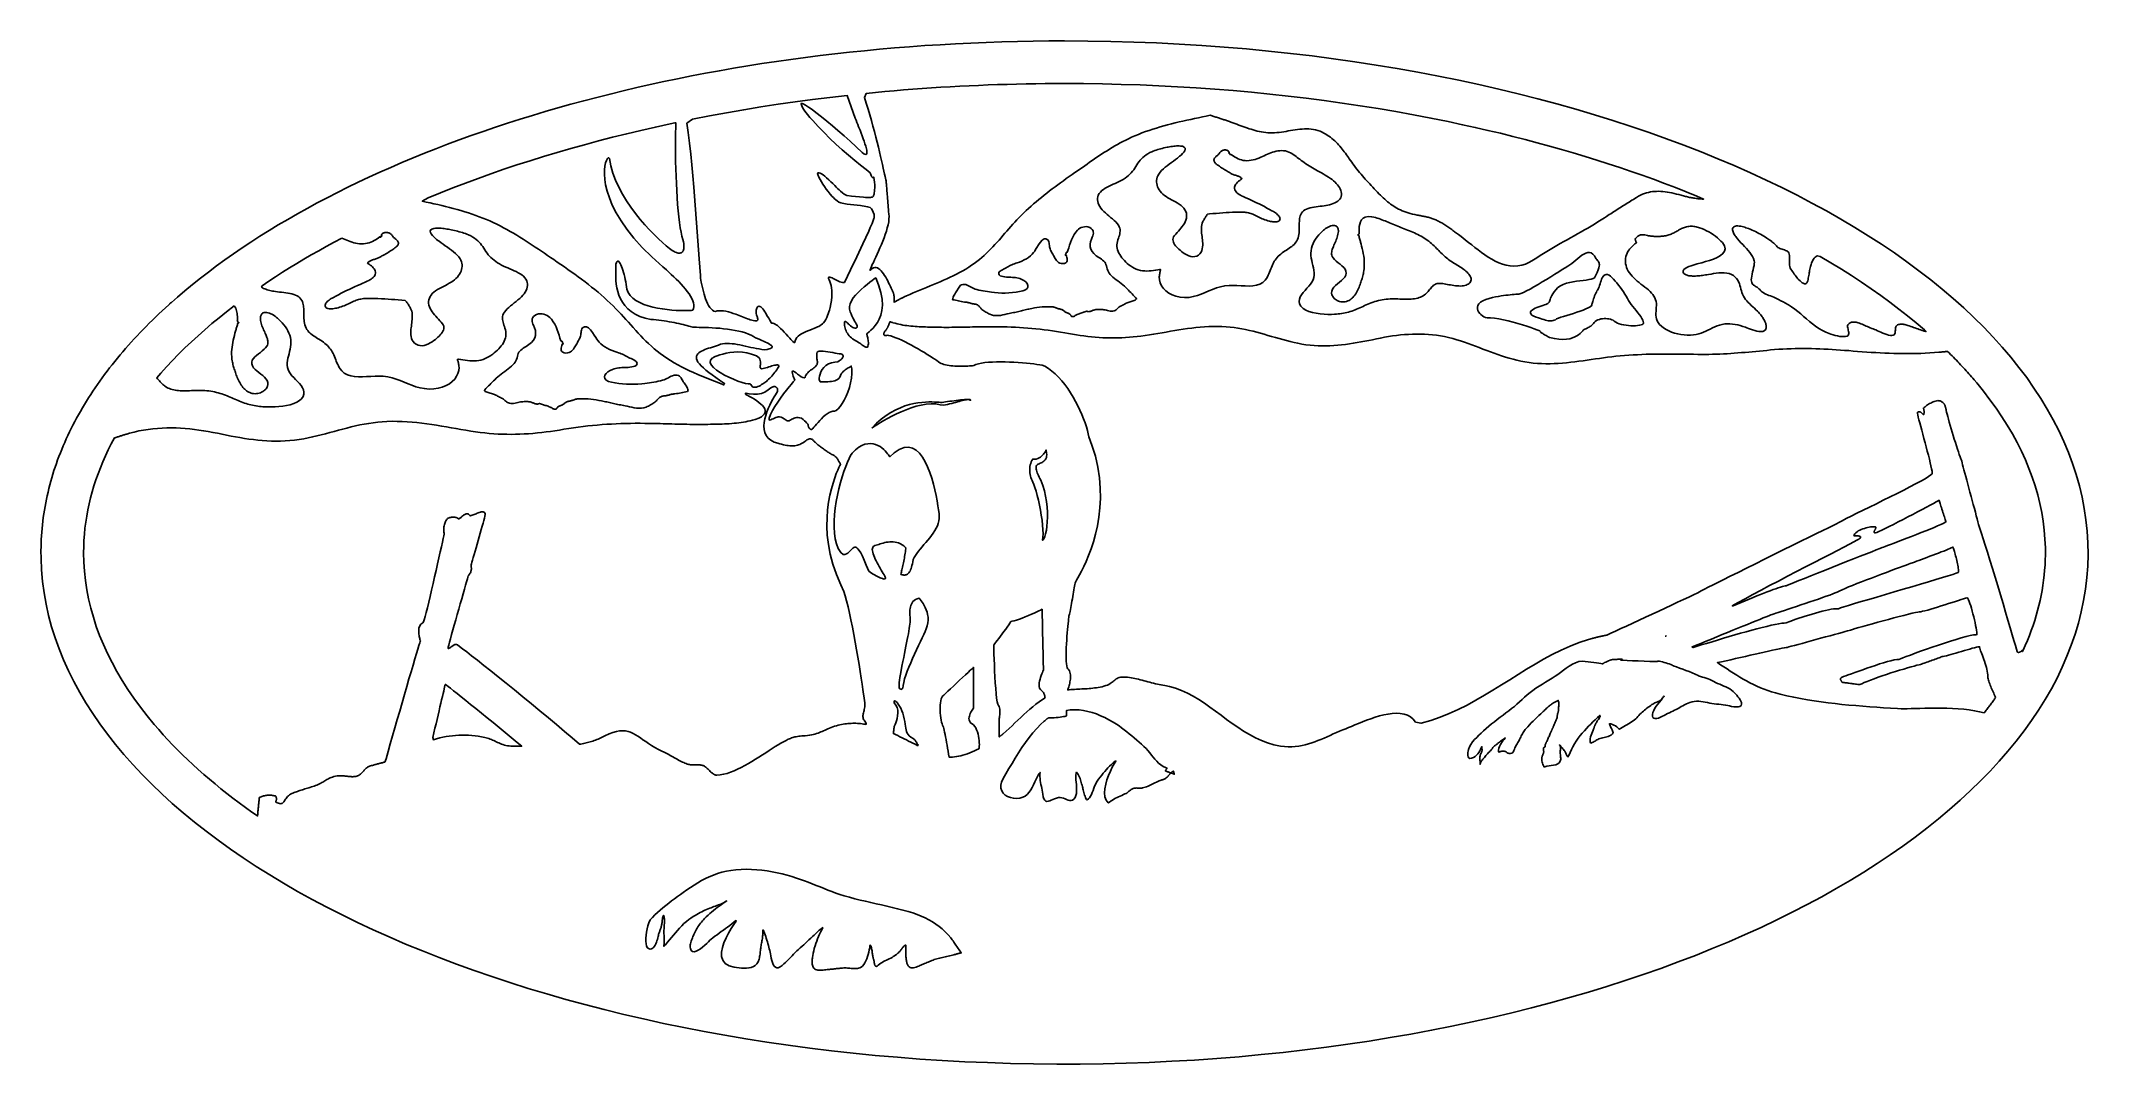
# Model space of a CAD drawing. Extents: x 0.2 to 24.2, y 0.4 to 12.4.
import ezdxf

# ---------------------------------------------------------------- set-up
doc = ezdxf.new("R2010")
doc.units = 0
doc.linetypes.add('0', pattern=[0])
doc.layers.add('1', color=7, linetype='0')

msp = doc.modelspace()

# ---------------------------------------------------------------- linework, layer by layer
at = {"layer": '1'}
for points in [[(12.155663, 12.3932), (12.427635, 12.391689), (12.698387, 12.387173), (12.967674, 12.379683), (13.235252, 12.369247), (13.501122, 12.355902), (13.765282, 12.33968), (14.027733, 12.320608), (14.288231, 12.298723), (14.54702, 12.274054), (14.803368, 12.246635), (15.058006, 12.216497), (15.310448, 12.183672), (15.560692, 12.148191), (15.808739, 12.11009), (16.054344, 12.069395), (16.297752, 12.026142), (16.538475, 11.980362), (16.777, 11.932087), (17.012596, 11.88135), (17.24575, 11.82818), (17.476219, 11.772612), (17.704002, 11.714676), (17.928856, 11.654406), (18.15078, 11.591831), (18.369774, 11.526987), (18.585838, 11.459902), (18.798729, 11.390612), (19.008446, 11.319143), (19.214989, 11.245535), (19.418358, 11.169813), (19.618309, 11.09201), (19.814842, 11.012163), (20.007957, 10.9303), (20.197411, 10.846453), (20.383446, 10.760654), (20.565819, 10.672937), (20.744286, 10.58333), (20.91909, 10.491869), (21.090233, 10.398584), (21.257225, 10.303509), (21.420067, 10.206675), (21.579247, 10.10811), (21.734032, 10.007853), (21.884911, 9.90593), (22.031639, 9.802376), (22.173485, 9.697222), (22.311424, 9.590502), (22.444725, 9.482244), (22.573875, 9.372482), (22.698387, 9.26125), (22.818016, 9.148581), (22.933006, 9.0345), (23.043602, 8.919043), (23.148827, 8.802242), (23.249657, 8.684132), (23.34536, 8.564739), (23.43618, 8.444099), (23.521873, 8.322245), (23.60244, 8.199203), (23.677635, 8.075012), (23.747704, 7.949701), (23.812401, 7.823303), (23.871971, 7.695845), (23.92617, 7.567368), (23.974266, 7.437895), (24.017235, 7.307463), (24.0541, 7.176102), (24.085838, 7.043848), (24.111473, 6.910727), (24.131248, 6.776775), (24.145409, 6.642021), (24.153465, 6.506502), (24.155663, 6.370266), (24.151512, 6.234264), (24.141502, 6.099007), (24.125633, 5.964529), (24.103661, 5.830862), (24.076073, 5.698038), (24.042625, 5.566088), (24.003563, 5.435043), (23.958885, 5.304937), (23.908592, 5.175802), (23.852928, 5.047668), (23.791649, 4.92057), (23.725243, 4.794538), (23.653221, 4.669603), (23.576317, 4.545801), (23.493797, 4.423159), (23.406639, 4.301712), (23.314354, 4.181492), (23.216942, 4.062529), (23.114647, 3.944857), (23.007469, 3.828506), (22.895409, 3.713509), (22.778954, 3.599899), (22.657616, 3.487709), (22.531639, 3.376966), (22.401024, 3.267706), (22.266502, 3.15996), (22.126854, 3.053761), (21.983299, 2.949139), (21.83535, 2.846128), (21.68325, 2.744759), (21.527, 2.645063), (21.3666, 2.547075), (21.202293, 2.450823), (21.033836, 2.35634), (20.861473, 2.263662), (20.685692, 2.172813), (20.50576, 2.083836), (20.322411, 1.996754), (20.135155, 1.911602), (19.944481, 1.828413), (19.749901, 1.747215), (19.552635, 1.668045), (19.351463, 1.590931), (19.147118, 1.515911), (18.939354, 1.443008), (18.728416, 1.372261), (18.514305, 1.303699), (18.297508, 1.237354), (18.077538, 1.17326), (17.854393, 1.111446), (17.629051, 1.051949), (17.400047, 0.994797), (17.168846, 0.940022), (16.934715, 0.887657), (16.698143, 0.83773), (16.459129, 0.790279), (16.21743, 0.745331), (15.973289, 0.702927), (15.726707, 0.663086), (15.478172, 0.625854), (15.227196, 0.591251), (14.973778, 0.559311), (14.718651, 0.530071), (14.461571, 0.503559), (14.202049, 0.479813), (13.940819, 0.458855), (13.678123, 0.440723), (13.413231, 0.425453), (13.146629, 0.413071), (12.878563, 0.403606), (12.609032, 0.397095), (12.337303, 0.393574), (12.064842, 0.393066), (11.793114, 0.395584), (11.52285, 0.4011), (11.254051, 0.409576), (10.986961, 0.420986), (10.721581, 0.435299), (10.458153, 0.452477), (10.19619, 0.472492), (9.936424, 0.495308), (9.678368, 0.520901), (9.422508, 0.549229), (9.168602, 0.580269), (8.916893, 0.613983), (8.667381, 0.650345), (8.420067, 0.689316), (8.175194, 0.730869), (7.932762, 0.774967), (7.692772, 0.821583), (7.455223, 0.870686), (7.22036, 0.922237), (6.987938, 0.976212), (6.758446, 1.032574), (6.531639, 1.09129), (6.307762, 1.152332), (6.086815, 1.215668), (5.868797, 1.281261), (5.653954, 1.349087), (5.442039, 1.419106), (5.233299, 1.491287), (5.027733, 1.565605), (4.825584, 1.642025), (4.626854, 1.72051), (4.431297, 1.801033), (4.239403, 1.88356), (4.05117, 1.96806), (3.866356, 2.054499), (3.685204, 2.142849), (3.507957, 2.233072), (3.334373, 2.325142), (3.164696, 2.419024), (2.998924, 2.514688), (2.837059, 2.612101), (2.679588, 2.711227), (2.526268, 2.81204), (2.37661, 2.914507), (2.23159, 3.018595), (2.090965, 3.124268), (1.954491, 3.231501), (1.822655, 3.340258), (1.695213, 3.450508), (1.572411, 3.562218), (1.454002, 3.675356), (1.340477, 3.789894), (1.231834, 3.905794), (1.127831, 4.023027), (1.028709, 4.141563), (0.934959, 4.261368), (0.845848, 4.382406), (0.761864, 4.504652), (0.682762, 4.628071), (0.60952, 4.75263), (0.540916, 4.8783), (0.477928, 5.005045), (0.420311, 5.132835), (0.368553, 5.261639), (0.321678, 5.391424), (0.280907, 5.522158), (0.24575, 5.653807), (0.215721, 5.786346), (0.192284, 5.919735), (0.174217, 6.053944), (0.162254, 6.188944), (0.156151, 6.324701), (0.155418, 6.414669), (0.156151, 6.458218), (0.157372, 6.501692), (0.159325, 6.545092), (0.161766, 6.588413), (0.164696, 6.63166), (0.168358, 6.674828), (0.172752, 6.717916), (0.177635, 6.760923), (0.18325, 6.80385), (0.18911, 6.846695), (0.195946, 6.889454), (0.20327, 6.932131), (0.211082, 6.974722), (0.219627, 7.017225), (0.228661, 7.059641), (0.238426, 7.101969), (0.24868, 7.144207), (0.259422, 7.186354), (0.270653, 7.228407), (0.28286, 7.27037), (0.295311, 7.312239), (0.308495, 7.354012), (0.322166, 7.395687), (0.336571, 7.437267), (0.351463, 7.478748), (0.366844, 7.520132), (0.382957, 7.561415), (0.399315, 7.602594), (0.416405, 7.643673), (0.433983, 7.684647), (0.452538, 7.725519), (0.471336, 7.766285), (0.490623, 7.806942), (0.510399, 7.847494), (0.530907, 7.887934), (0.551903, 7.928268), (0.573387, 7.968489), (0.595604, 8.008598), (0.618065, 8.048595), (0.641258, 8.08848), (0.66494, 8.128248), (0.68911, 8.1679), (0.713768, 8.207436), (0.739159, 8.246851), (0.765038, 8.28615), (0.791405, 8.325329), (0.81826, 8.364384), (0.845604, 8.403318), (0.87368, 8.442129), (0.902, 8.480816), (0.930809, 8.519377), (0.96035, 8.557814), (0.990135, 8.596119), (1.020897, 8.634296), (1.051659, 8.672348), (1.083153, 8.710266), (1.115379, 8.748051), (1.147606, 8.785704), (1.180565, 8.823225), (1.214256, 8.860609), (1.248192, 8.89786), (1.28286, 8.934971), (1.317528, 8.971945), (1.353172, 9.00878), (1.389061, 9.045475), (1.425194, 9.082029), (1.462303, 9.118439), (1.499657, 9.154709), (1.537498, 9.190832), (1.575829, 9.22681), (1.614403, 9.262642), (1.653954, 9.29833), (1.667381, 9.310362), (1.667625, 9.310631), (1.66787, 9.310898), (1.66787, 9.311163), (1.668114, 9.311428), (1.668358, 9.311691), (1.668602, 9.311954), (1.668846, 9.312216), (1.66909, 9.312475), (1.669334, 9.312735), (1.669579, 9.312992), (1.669823, 9.31325), (1.670067, 9.313503), (1.670311, 9.313759), (1.670555, 9.314011), (1.670799, 9.314262), (1.671043, 9.314514), (1.671288, 9.314764), (1.671532, 9.315012), (1.671776, 9.31526), (1.67202, 9.315506), (1.672264, 9.31575), (1.672508, 9.315992), (1.672752, 9.316236), (1.672997, 9.316479), (1.673241, 9.316717), (1.673485, 9.316956), (1.673729, 9.317194), (1.673973, 9.317432), (1.674217, 9.317667), (1.674461, 9.317902), (1.674706, 9.318134), (1.67495, 9.318367), (1.675194, 9.318598), (1.675438, 9.318827), (1.675682, 9.319056), (1.675926, 9.319283), (1.67617, 9.31951), (1.676414, 9.319735), (1.676903, 9.319958), (1.676903, 9.320181), (1.677391, 9.320402), (1.677635, 9.320621), (1.677635, 9.320843), (1.677879, 9.32106), (1.678368, 9.321278), (1.678368, 9.321491), (1.678612, 9.321707), (1.6791, 9.32192), (1.679344, 9.322132), (1.679588, 9.322342), (1.679832, 9.322554), (1.680321, 9.322763), (1.680565, 9.322969), (1.680565, 9.323175), (1.680809, 9.323378), (1.681053, 9.323584), (1.681297, 9.323788), (1.681786, 9.32399), (1.681786, 9.32419), (1.682274, 9.324389), (1.682274, 9.324589), (1.682762, 9.324783), (1.682762, 9.32498), (1.683495, 9.325176), (1.683495, 9.325365), (1.683739, 9.32556), (1.683983, 9.32575), (1.684471, 9.325941), (1.684959, 9.326128), (1.684715, 9.326317), (1.685204, 9.326502), (1.685448, 9.326689), (1.756737, 9.389286), (1.844139, 9.463747), (1.933739, 9.537519), (2.025291, 9.610594), (2.118797, 9.682959), (2.2145, 9.754604), (2.312157, 9.825521), (2.411522, 9.895699), (2.513084, 9.965128), (2.6166, 10.033798), (2.721825, 10.101698), (2.829247, 10.168821), (2.938377, 10.235153), (3.049217, 10.300688), (3.16201, 10.365414), (3.276756, 10.429319), (3.393211, 10.492397), (3.511375, 10.554634), (3.631248, 10.616024), (3.753075, 10.676556), (3.876366, 10.736217), (4.001366, 10.794998), (4.128319, 10.852892), (4.256493, 10.909887), (4.38662, 10.965973), (4.518211, 11.021139), (4.651512, 11.075378), (4.786278, 11.128677), (4.922752, 11.181028), (5.060448, 11.23242), (5.199852, 11.282841), (5.340721, 11.332285), (5.483299, 11.380737), (5.627098, 11.428194), (5.772118, 11.474642), (5.91909, 11.520067), (6.067039, 11.564466), (6.216454, 11.607826), (6.367088, 11.650137), (6.519188, 11.691391), (6.672752, 11.731573), (6.827293, 11.770676), (6.983299, 11.808691), (7.14077, 11.845608), (7.299217, 11.881414), (7.458885, 11.916103), (7.619774, 11.949663), (7.781639, 11.982082), (7.944969, 12.013355), (8.109032, 12.043467), (8.274803, 12.072412), (8.441307, 12.100176), (8.609032, 12.126751), (8.777489, 12.15213), (8.947411, 12.176298), (9.118065, 12.199245), (9.289696, 12.220968), (9.462303, 12.241449), (9.636131, 12.260681), (9.810448, 12.278656), (9.985741, 12.295359), (10.162498, 12.310785), (10.339745, 12.324923), (10.517967, 12.337759), (10.696678, 12.349289), (10.876122, 12.359497), (11.056786, 12.368382), (11.238426, 12.375921), (11.420311, 12.382116), (11.603172, 12.38695), (11.786522, 12.390415), (11.970604, 12.392502)], [(12.155663, 11.892971), (12.043114, 11.89271), (11.930809, 11.891928), (11.818504, 11.890623), (11.706444, 11.888798), (11.594627, 11.886452), (11.482811, 11.883585), (11.371239, 11.880199), (11.259911, 11.876293), (11.148827, 11.87187), (11.037987, 11.866928), (10.927147, 11.861465), (10.816795, 11.855488), (10.706444, 11.848993), (10.596336, 11.84198), (10.486229, 11.83445), (10.37661, 11.826406), (10.266991, 11.817844), (10.15786, 11.808771), (10.048973, 11.799181), (9.940086, 11.789076), (9.831688, 11.778458), (9.810204, 11.729567), (9.831688, 11.661531), (9.85244, 11.593575), (9.872215, 11.52602), (9.891258, 11.459194), (9.909569, 11.393419), (9.926659, 11.329021), (9.94326, 11.266323), (9.958641, 11.20565), (9.973045, 11.147331), (9.986473, 11.091686), (9.998924, 11.03904), (10.010399, 10.989719), (10.020897, 10.944048), (10.030418, 10.902349), (10.038719, 10.86495), (10.045799, 10.832174), (10.051659, 10.804346), (10.056786, 10.781792), (10.060692, 10.764832), (10.063377, 10.753796), (10.064354, 10.749743), (10.064598, 10.747585), (10.064842, 10.742952), (10.065575, 10.735981), (10.066307, 10.726805), (10.067039, 10.715557), (10.06826, 10.702372), (10.069481, 10.687384), (10.070702, 10.670727), (10.072166, 10.652534), (10.073875, 10.632942), (10.07534, 10.612083), (10.077293, 10.590094), (10.079002, 10.567104), (10.0812, 10.543249), (10.082909, 10.518667), (10.085106, 10.49349), (10.087059, 10.467846), (10.0895, 10.441879), (10.091698, 10.415718), (10.093651, 10.389498), (10.096092, 10.36335), (10.098778, 10.33572), (10.097801, 10.305222), (10.094139, 10.272243), (10.087547, 10.237181), (10.07827, 10.200422), (10.067284, 10.162359), (10.054344, 10.123384), (10.040184, 10.083891), (10.024803, 10.044268), (10.00869, 10.004908), (9.992088, 9.9662), (9.975487, 9.928539), (9.958885, 9.892315), (9.94326, 9.857922), (9.928123, 9.825748), (9.914452, 9.796185), (9.902245, 9.769625), (9.891991, 9.746458), (9.883934, 9.727083), (9.878319, 9.711884), (9.875633, 9.701248), (9.885887, 9.71059), (9.901512, 9.723789), (9.916893, 9.731937), (9.932274, 9.735424), (9.947411, 9.734644), (9.962303, 9.729984), (9.977196, 9.72184), (9.9916, 9.7106), (10.006004, 9.696657), (10.019676, 9.680403), (10.033348, 9.66223), (10.046288, 9.642527), (10.058983, 9.621689), (10.07119, 9.600105), (10.082909, 9.578167), (10.093895, 9.556267), (10.104393, 9.534794), (10.114159, 9.514145), (10.122948, 9.494705), (10.131493, 9.476873), (10.139305, 9.461035), (10.144676, 9.450472), (10.146385, 9.446405), (10.148094, 9.442118), (10.149559, 9.437614), (10.151024, 9.432901), (10.152245, 9.42799), (10.153465, 9.422882), (10.154442, 9.417589), (10.155418, 9.412113), (10.156151, 9.406467), (10.156639, 9.400654), (10.157372, 9.39468), (10.157616, 9.388556), (10.15786, 9.382284), (10.158104, 9.375877), (10.158348, 9.369341), (10.158104, 9.362677), (10.158104, 9.3559), (10.157616, 9.349009), (10.157372, 9.342016), (10.156883, 9.33493), (10.156395, 9.327753), (10.162254, 9.331223), (10.168114, 9.334654), (10.173973, 9.338045), (10.180077, 9.341394), (10.185936, 9.3447), (10.191795, 9.34796), (10.197655, 9.351171), (10.203514, 9.354332), (10.209373, 9.357443), (10.215233, 9.360498), (10.221092, 9.363501), (10.226952, 9.366444), (10.232567, 9.369328), (10.238182, 9.37215), (10.243797, 9.374908), (10.249168, 9.377605), (10.254539, 9.380234), (10.260155, 9.382792), (10.265282, 9.385281), (10.270409, 9.387695), (10.275291, 9.390036), (10.302635, 9.402559), (10.341698, 9.419888), (10.38076, 9.436897), (10.420311, 9.45365), (10.459862, 9.470211), (10.499657, 9.486647), (10.539452, 9.503019), (10.579247, 9.519392), (10.618797, 9.535833), (10.658348, 9.552402), (10.697655, 9.569168), (10.736961, 9.586193), (10.77578, 9.603539), (10.81411, 9.621273), (10.851952, 9.63946), (10.889549, 9.658161), (10.92617, 9.677444), (10.962303, 9.697372), (10.997704, 9.718008), (11.032372, 9.739418), (11.066063, 9.761665), (11.098289, 9.784393), (11.128563, 9.806997), (11.15786, 9.830177), (11.18618, 9.853891), (11.213524, 9.878092), (11.240379, 9.902735), (11.266258, 9.927776), (11.291649, 9.953171), (11.316307, 9.978878), (11.340721, 10.004848), (11.364403, 10.031038), (11.388084, 10.057407), (11.411278, 10.083904), (11.434471, 10.110491), (11.45742, 10.137119), (11.480614, 10.163746), (11.503563, 10.190327), (11.526756, 10.216816), (11.550438, 10.24317), (11.574364, 10.269346), (11.598289, 10.295294), (11.622948, 10.320974), (11.650291, 10.348608), (11.677879, 10.375902), (11.7062, 10.40287), (11.735008, 10.429525), (11.764305, 10.455885), (11.793846, 10.481962), (11.82412, 10.507769), (11.854393, 10.533321), (11.885399, 10.558634), (11.916649, 10.583723), (11.948143, 10.608597), (11.980125, 10.633276), (12.012108, 10.657772), (12.044579, 10.682096), (12.077293, 10.706268), (12.110252, 10.730299), (12.143211, 10.754206), (12.176659, 10.778002), (12.209862, 10.801695), (12.243553, 10.825308), (12.277245, 10.848852), (12.307762, 10.869858), (12.336082, 10.889692), (12.364647, 10.909595), (12.392967, 10.929539), (12.421532, 10.949492), (12.450096, 10.969427), (12.478661, 10.989313), (12.507469, 11.009121), (12.536522, 11.028822), (12.565575, 11.048386), (12.594872, 11.067785), (12.624413, 11.086988), (12.654198, 11.105967), (12.684471, 11.124691), (12.714745, 11.143133), (12.74575, 11.161261), (12.776756, 11.179049), (12.80825, 11.196463), (12.840233, 11.213476), (12.872704, 11.230059), (12.905418, 11.246183), (12.940819, 11.262783), (12.981102, 11.28059), (13.021629, 11.297592), (13.063133, 11.313829), (13.104881, 11.329342), (13.147118, 11.344168), (13.189842, 11.358351), (13.233299, 11.371927), (13.276756, 11.384939), (13.320702, 11.397425), (13.364891, 11.40943), (13.409569, 11.420986), (13.454491, 11.432138), (13.499413, 11.442928), (13.544579, 11.45339), (13.589989, 11.463568), (13.635643, 11.473501), (13.681297, 11.483231), (13.726952, 11.492796), (13.772606, 11.502234), (13.818016, 11.511591), (13.86367, 11.520901), (13.874413, 11.517509), (13.885155, 11.514116), (13.895897, 11.510721), (13.906883, 11.507322), (13.917625, 11.503918), (13.928123, 11.500507), (13.93911, 11.497089), (13.949608, 11.493662), (13.96035, 11.490225), (13.971092, 11.486776), (13.981834, 11.483315), (13.992577, 11.479837), (14.003319, 11.476347), (14.014061, 11.472839), (14.024559, 11.469313), (14.035301, 11.465769), (14.046043, 11.462202), (14.056541, 11.458616), (14.067039, 11.455008), (14.077782, 11.451374), (14.08828, 11.447716), (14.107323, 11.441027), (14.13076, 11.432615), (14.153954, 11.424006), (14.177391, 11.415266), (14.200584, 11.406467), (14.224022, 11.397678), (14.247459, 11.388975), (14.271141, 11.380424), (14.294823, 11.372097), (14.318748, 11.364065), (14.342674, 11.356398), (14.366844, 11.349167), (14.391014, 11.342443), (14.415428, 11.336294), (14.440086, 11.330797), (14.464989, 11.326017), (14.490135, 11.322027), (14.515526, 11.318895), (14.540916, 11.316696), (14.566795, 11.315496), (14.592918, 11.315372), (14.619286, 11.31636), (14.645653, 11.318312), (14.672264, 11.321074), (14.698875, 11.324493), (14.725487, 11.328419), (14.752586, 11.332691), (14.779442, 11.33716), (14.806297, 11.341669), (14.833397, 11.346066), (14.860252, 11.350195), (14.887352, 11.353905), (14.914452, 11.357037), (14.941307, 11.35944), (14.968163, 11.36096), (14.994774, 11.361441), (15.021385, 11.360731), (15.047752, 11.358673), (15.073875, 11.355118), (15.099998, 11.349907), (15.125877, 11.342888), (15.151512, 11.333906), (15.176903, 11.322807), (15.197655, 11.312195), (15.217674, 11.300831), (15.236961, 11.288773), (15.255516, 11.276064), (15.273582, 11.26276), (15.290916, 11.248909), (15.307762, 11.234564), (15.323875, 11.219774), (15.3395, 11.20459), (15.354637, 11.189062), (15.369286, 11.173241), (15.38369, 11.157179), (15.397362, 11.140926), (15.410545, 11.124531), (15.423729, 11.108047), (15.43618, 11.091524), (15.448631, 11.075012), (15.46035, 11.058559), (15.472069, 11.042223), (15.483543, 11.026049), (15.494774, 11.010088), (15.507957, 10.991133), (15.522606, 10.970718), (15.537498, 10.950445), (15.552635, 10.930309), (15.568016, 10.910299), (15.583641, 10.890409), (15.59951, 10.870634), (15.615623, 10.850965), (15.631981, 10.831396), (15.648582, 10.811916), (15.665428, 10.792521), (15.682274, 10.773205), (15.699608, 10.753958), (15.716942, 10.734772), (15.73452, 10.715645), (15.751854, 10.696566), (15.769676, 10.677525), (15.787743, 10.658518), (15.805809, 10.63954), (15.824364, 10.620579), (15.842674, 10.601631), (15.860497, 10.583427), (15.876854, 10.567034), (15.893456, 10.551146), (15.910057, 10.535769), (15.926903, 10.520903), (15.943748, 10.506557), (15.961082, 10.492733), (15.978661, 10.479435), (15.996483, 10.466669), (16.014793, 10.454439), (16.033592, 10.442745), (16.053123, 10.431597), (16.072899, 10.420998), (16.093651, 10.410948), (16.114891, 10.401455), (16.136864, 10.392525), (16.159813, 10.384159), (16.183739, 10.376358), (16.208397, 10.369135), (16.234032, 10.36249), (16.260887, 10.356424), (16.288719, 10.350946), (16.300926, 10.348684), (16.313133, 10.346443), (16.325096, 10.344202), (16.337059, 10.341948), (16.349022, 10.339661), (16.360985, 10.337326), (16.372704, 10.334925), (16.384178, 10.332441), (16.395897, 10.329857), (16.407372, 10.327154), (16.418846, 10.32432), (16.430321, 10.321333), (16.441307, 10.318178), (16.452538, 10.314842), (16.463768, 10.3113), (16.474754, 10.307539), (16.485985, 10.303543), (16.496971, 10.299294), (16.507713, 10.294771), (16.518211, 10.289967), (16.529198, 10.284853), (16.541161, 10.278702), (16.553856, 10.271961), (16.566551, 10.26502), (16.578758, 10.257896), (16.591209, 10.250601), (16.603172, 10.243151), (16.615135, 10.235558), (16.626854, 10.227839), (16.638817, 10.220005), (16.650291, 10.212072), (16.661766, 10.204056), (16.673241, 10.195969), (16.684715, 10.187826), (16.695702, 10.179642), (16.707176, 10.171429), (16.718407, 10.163202), (16.729393, 10.154978), (16.740623, 10.146767), (16.751854, 10.138586), (16.762596, 10.130449), (16.774071, 10.122372), (16.792137, 10.109325), (16.824852, 10.084673), (16.858788, 10.058064), (16.8937, 10.029984), (16.929588, 10.000916), (16.966454, 9.971346), (17.004051, 9.941759), (17.04287, 9.912642), (17.08242, 9.884476), (17.122704, 9.857746), (17.163719, 9.832941), (17.205467, 9.810539), (17.247948, 9.791033), (17.291405, 9.7749), (17.335106, 9.762629), (17.379295, 9.754705), (17.424461, 9.751612), (17.469872, 9.753832), (17.51577, 9.761854), (17.562157, 9.776161), (17.608543, 9.797239), (17.655663, 9.825569), (17.69326, 9.8508), (17.731346, 9.875553), (17.76992, 9.899881), (17.808983, 9.92383), (17.848289, 9.947445), (17.888084, 9.970776), (17.928123, 9.993868), (17.968163, 10.016769), (18.00869, 10.039532), (18.048973, 10.062195), (18.0895, 10.084814), (18.130028, 10.107431), (18.170555, 10.130095), (18.211082, 10.152857), (18.251122, 10.175758), (18.291161, 10.198851), (18.330956, 10.222179), (18.370506, 10.245794), (18.409569, 10.269741), (18.448143, 10.294065), (18.486473, 10.318819), (18.510155, 10.334339), (18.526512, 10.345058), (18.54287, 10.355749), (18.559227, 10.366413), (18.575829, 10.377052), (18.592186, 10.387669), (18.608788, 10.398264), (18.625145, 10.40884), (18.641747, 10.419401), (18.658348, 10.429945), (18.67495, 10.440475), (18.691551, 10.450994), (18.708397, 10.461506), (18.724754, 10.47201), (18.7416, 10.482504), (18.758202, 10.492998), (18.774803, 10.50349), (18.791649, 10.513983), (18.808006, 10.524477), (18.824608, 10.534973), (18.841454, 10.545479), (18.860497, 10.557446), (18.884422, 10.571217), (18.908104, 10.583364), (18.931786, 10.593948), (18.955467, 10.603025), (18.978905, 10.610653), (19.002342, 10.616888), (19.02578, 10.621788), (19.049706, 10.625414), (19.073387, 10.627817), (19.097313, 10.629059), (19.121483, 10.629196), (19.145897, 10.628286), (19.170799, 10.626385), (19.19619, 10.623556), (19.221581, 10.619846), (19.247704, 10.615322), (19.274315, 10.610039), (19.301414, 10.604053), (19.329247, 10.597424), (19.357567, 10.590204), (19.38662, 10.582457), (19.398827, 10.579187), (19.411278, 10.575972), (19.423485, 10.572823), (19.435692, 10.569748), (19.447899, 10.566757), (19.46035, 10.56386), (19.472557, 10.561069), (19.484764, 10.558392), (19.497215, 10.555838), (19.509422, 10.553417), (19.522118, 10.55114), (19.534325, 10.549015), (19.54702, 10.547054), (19.559471, 10.545265), (19.571922, 10.543659), (19.584618, 10.542246), (19.597069, 10.541037), (19.610008, 10.540037), (19.622704, 10.539257), (19.635643, 10.538712), (19.648338, 10.538408), (19.569969, 10.572687), (19.444481, 10.623425), (19.317772, 10.673256), (19.189842, 10.722178), (19.060448, 10.770187), (18.929832, 10.81728), (18.797997, 10.863451), (18.66494, 10.908695), (18.530418, 10.953014), (18.394676, 10.996399), (18.257957, 11.038847), (18.119774, 11.080355), (17.980614, 11.12092), (17.839989, 11.160534), (17.698143, 11.1992), (17.555077, 11.236908), (17.411278, 11.273661), (17.266014, 11.309446), (17.119286, 11.344265), (16.971581, 11.378115), (16.822899, 11.410988), (16.655174, 11.446575), (16.450829, 11.487892), (16.245506, 11.527222), (16.038963, 11.564558), (15.8312, 11.599903), (15.622459, 11.633247), (15.412498, 11.664595), (15.201561, 11.693939), (14.989647, 11.721279), (14.777, 11.746611), (14.563133, 11.769932), (14.348289, 11.791239), (14.132469, 11.810532), (13.916161, 11.827803), (13.698631, 11.843056), (13.480614, 11.856279), (13.26162, 11.867479), (13.041649, 11.87665), (12.82119, 11.883785), (12.600243, 11.888887), (12.378075, 11.891951)], [(9.916649, 10.78937), (9.915672, 10.787394), (9.913963, 10.785999), (9.91201, 10.785454), (9.909813, 10.785862), (9.906883, 10.787899), (9.901756, 10.794298), (9.897362, 10.801085), (9.893456, 10.808212), (9.890038, 10.815634), (9.877342, 10.845415), (9.828514, 10.884985), (9.762596, 10.935616), (9.69619, 10.989277), (9.621483, 11.052223), (9.548241, 11.116644), (9.476219, 11.18251), (9.405418, 11.2498), (9.336082, 11.318483), (9.267967, 11.388535), (9.235252, 11.423531), (9.20327, 11.45915), (9.171776, 11.495378), (9.141258, 11.532206), (9.111473, 11.571091), (9.088768, 11.604254), (9.074364, 11.630976), (9.068504, 11.650517), (9.072411, 11.661678), (9.092918, 11.654371), (9.120995, 11.639137), (9.155418, 11.616896), (9.195457, 11.588566), (9.239891, 11.555071), (9.305565, 11.503242), (9.370506, 11.450508), (9.434715, 11.396881), (9.498192, 11.342369), (9.570946, 11.279427), (9.642967, 11.215647), (9.714256, 11.151039), (9.784813, 11.085609), (9.802147, 11.070618), (9.815331, 11.064413), (9.82534, 11.062759), (9.832664, 11.065306), (9.837059, 11.071699), (9.839012, 11.081591), (9.838768, 11.094624), (9.836571, 11.110451), (9.832664, 11.128717), (9.824608, 11.157982), (9.815819, 11.187021), (9.806053, 11.215815), (9.795799, 11.244343), (9.759666, 11.344883), (9.753319, 11.36075), (9.742332, 11.386305), (9.73159, 11.41202), (9.721336, 11.437891), (9.711327, 11.463911), (9.702782, 11.485722), (9.678123, 11.552736), (9.653709, 11.619928), (9.630028, 11.68729), (9.60659, 11.754824), (9.403954, 11.731485), (9.201561, 11.706192), (8.999657, 11.678944), (8.797752, 11.649744), (8.596092, 11.618595), (8.39492, 11.585501), (8.193993, 11.550463), (7.993553, 11.513487), (7.793358, 11.474573), (7.727684, 11.427835), (7.743065, 11.319483), (7.75869, 11.193029), (7.773094, 11.066429), (7.786034, 10.939693), (7.797997, 10.812834), (7.809959, 10.677259), (7.827049, 10.46777), (7.842918, 10.258198), (7.858055, 10.04855), (7.871971, 9.838833), (7.886131, 9.642096), (7.889061, 9.611977), (7.897606, 9.564812), (7.907372, 9.517866), (7.918358, 9.471167), (7.930321, 9.424738), (7.938622, 9.396301), (7.948143, 9.368229), (7.958885, 9.34057), (7.970604, 9.313368), (7.983299, 9.289431), (7.996971, 9.268127), (8.01162, 9.249998), (8.027245, 9.235584), (8.043846, 9.225418), (8.062157, 9.220041), (8.084129, 9.225836), (8.108055, 9.228868), (8.133202, 9.229004), (8.159569, 9.226578), (8.186913, 9.221926), (8.215965, 9.214994), (8.24453, 9.206982), (8.27285, 9.197895), (8.300926, 9.18775), (8.437645, 9.135088), (8.454491, 9.129089), (8.471581, 9.123615), (8.48867, 9.11867), (8.506004, 9.114256), (8.524315, 9.111103), (8.537498, 9.110033), (8.547264, 9.110868), (8.553856, 9.113476), (8.558006, 9.11772), (8.559715, 9.123465), (8.559715, 9.130577), (8.557518, 9.140591), (8.555077, 9.150513), (8.552147, 9.16033), (8.548729, 9.170027), (8.545311, 9.181965), (8.542137, 9.194715), (8.540184, 9.207733), (8.539696, 9.220879), (8.540428, 9.234011), (8.543602, 9.247421), (8.548485, 9.260725), (8.556541, 9.272854), (8.565575, 9.279873), (8.575096, 9.281837), (8.58535, 9.279303), (8.596092, 9.272818), (8.607079, 9.262939), (8.618553, 9.250219), (8.63076, 9.233849), (8.642479, 9.217007), (8.653465, 9.19972), (8.663719, 9.182016), (8.675438, 9.161325), (8.687401, 9.140642), (8.69912, 9.11997), (8.711082, 9.099308), (8.718163, 9.088642), (8.72451, 9.081226), (8.735252, 9.081465), (8.747948, 9.078657), (8.761864, 9.072464), (8.776756, 9.063292), (8.789696, 9.053722), (8.802147, 9.043625), (8.81411, 9.033014), (8.825584, 9.02191), (8.847801, 8.99975), (8.869286, 8.977184), (8.89077, 8.954222), (8.911522, 8.93087), (8.922997, 8.918152), (8.934471, 8.90555), (8.94619, 8.893066), (8.957909, 8.880705), (8.971825, 8.86714), (8.984276, 8.855825), (8.993309, 8.854214), (8.996727, 8.876162), (9.005028, 8.895983), (9.016991, 8.913877), (9.032616, 8.93005), (9.05117, 8.9447), (9.072166, 8.958027), (9.096092, 8.970457), (9.120506, 8.981964), (9.145409, 8.992531), (9.170555, 9.00214), (9.245018, 9.031202), (9.260399, 9.038038), (9.275536, 9.045605), (9.290184, 9.053885), (9.304588, 9.062859), (9.318504, 9.074919), (9.3312, 9.088503), (9.343895, 9.1057), (9.35659, 9.126406), (9.368309, 9.1502), (9.377098, 9.171206), (9.385155, 9.192513), (9.392479, 9.214094), (9.399071, 9.235924), (9.407372, 9.267879), (9.415916, 9.308952), (9.422264, 9.350426), (9.426414, 9.392183), (9.428123, 9.434097), (9.427391, 9.465694), (9.424706, 9.49576), (9.419823, 9.523876), (9.412987, 9.549623), (9.403709, 9.57258), (9.394676, 9.591606), (9.389793, 9.605732), (9.388817, 9.615435), (9.391258, 9.621199), (9.396873, 9.62351), (9.405174, 9.622854), (9.415672, 9.619717), (9.430321, 9.61338), (9.444969, 9.606651), (9.459373, 9.599537), (9.473534, 9.592039), (9.489403, 9.583883), (9.50576, 9.576393), (9.522118, 9.569584), (9.538963, 9.563465), (9.553368, 9.559822), (9.566307, 9.558548), (9.575829, 9.559805), (9.648338, 9.709969), (9.720116, 9.860516), (9.791161, 10.01144), (9.861229, 10.162741), (9.879051, 10.203089), (9.889549, 10.226961), (9.899559, 10.251102), (9.908836, 10.275497), (9.917625, 10.300129), (9.920311, 10.310226), (9.922508, 10.319546), (9.923973, 10.331898), (9.923973, 10.344347), (9.922264, 10.35668), (9.91909, 10.368689), (9.914207, 10.380167), (9.910789, 10.387783), (9.892479, 10.423466), (9.885887, 10.431389), (9.876122, 10.437782), (9.863182, 10.443237), (9.847313, 10.447887), (9.826317, 10.452225), (9.805321, 10.455879), (9.784325, 10.458845), (9.763084, 10.461121), (9.723778, 10.464993), (9.684471, 10.46937), (9.645164, 10.474251), (9.606102, 10.479635), (9.587547, 10.482916), (9.568748, 10.486763), (9.550438, 10.491175), (9.532127, 10.496149), (9.510155, 10.50399), (9.491112, 10.516441), (9.475487, 10.528614), (9.460594, 10.541491), (9.44619, 10.55504), (9.432518, 10.569239), (9.40786, 10.596874), (9.384178, 10.625492), (9.361961, 10.655043), (9.340721, 10.685478), (9.323143, 10.711897), (9.306541, 10.738993), (9.291161, 10.766727), (9.276756, 10.795052), (9.272118, 10.805336), (9.267967, 10.815851), (9.264305, 10.826567), (9.261375, 10.837454), (9.265038, 10.845165), (9.276268, 10.847214), (9.28994, 10.843704), (9.306297, 10.83531), (9.324852, 10.822701), (9.345116, 10.806547), (9.366844, 10.787521), (9.39077, 10.764971), (9.414696, 10.742216), (9.438133, 10.719257), (9.461571, 10.6961), (9.478661, 10.679338), (9.495995, 10.662771), (9.513573, 10.646404), (9.531151, 10.630236), (9.552391, 10.612373), (9.571678, 10.59767), (9.589256, 10.586809), (9.604393, 10.580448), (9.609276, 10.579489), (9.657127, 10.573538), (9.704735, 10.568232), (9.752831, 10.56357), (9.800682, 10.559555), (9.820702, 10.558149), (9.840965, 10.557335), (9.860985, 10.557114), (9.881248, 10.557486), (9.894188, 10.558842), (9.902977, 10.561159), (9.911034, 10.567734), (9.914696, 10.57324), (9.918114, 10.580723), (9.922508, 10.595531), (9.925682, 10.610584), (9.928123, 10.62582), (9.929588, 10.641178), (9.931541, 10.672398), (9.931297, 10.703678), (9.929344, 10.734882), (9.92495, 10.765879), (9.918846, 10.796537), (9.918358, 10.795828)], [(8.165184, 8.380533), (8.16787, 8.376291), (8.168358, 8.371347), (8.166893, 8.366575), (8.163719, 8.362823), (8.159081, 8.360752), (8.154442, 8.360512), (8.151268, 8.361824), (8.101707, 8.38175), (8.052147, 8.401628), (8.002586, 8.42156), (7.953514, 8.441643), (7.904442, 8.461964), (7.855858, 8.482626), (7.807762, 8.503723), (7.760155, 8.525351), (7.71328, 8.547606), (7.667137, 8.570583), (7.621971, 8.594379), (7.577538, 8.619091), (7.534569, 8.644812), (7.492577, 8.671638), (7.452782, 8.698969), (7.415428, 8.726397), (7.379539, 8.75457), (7.345116, 8.783424), (7.311668, 8.812889), (7.279442, 8.842897), (7.247704, 8.873386), (7.217186, 8.904291), (7.187157, 8.935543), (7.15786, 8.967079), (7.128807, 8.998831), (7.099998, 9.030735), (7.071678, 9.062725), (7.04287, 9.094734), (7.014549, 9.126696), (6.985741, 9.158546), (6.956444, 9.190218), (6.926903, 9.221645), (6.896873, 9.252764), (6.864647, 9.284813), (6.830467, 9.317726), (6.795555, 9.350208), (6.760155, 9.382284), (6.723778, 9.413973), (6.687157, 9.445293), (6.649315, 9.476267), (6.611717, 9.506916), (6.573143, 9.53726), (6.534081, 9.567318), (6.49453, 9.597111), (6.454735, 9.626663), (6.414452, 9.655991), (6.37368, 9.685116), (6.332909, 9.71406), (6.291649, 9.742842), (6.250145, 9.771484), (6.208397, 9.800009), (6.166649, 9.828432), (6.128075, 9.854328), (6.092918, 9.878237), (6.057762, 9.902239), (6.022362, 9.926291), (5.986961, 9.950346), (5.951561, 9.974363), (5.915672, 9.998293), (5.880028, 10.022095), (5.843651, 10.045725), (5.807274, 10.069136), (5.770409, 10.092287), (5.733299, 10.115131), (5.695702, 10.137627), (5.657616, 10.159725), (5.619041, 10.181387), (5.579979, 10.202564), (5.540428, 10.223215), (5.500145, 10.243296), (5.459129, 10.262758), (5.418358, 10.281202), (5.377586, 10.298662), (5.336327, 10.315414), (5.294823, 10.33149), (5.252586, 10.34692), (5.209862, 10.361742), (5.166649, 10.375982), (5.123192, 10.389675), (5.079247, 10.402853), (5.034813, 10.415548), (4.990135, 10.427792), (4.945213, 10.439617), (4.900047, 10.451056), (4.854637, 10.462139), (4.808983, 10.4729), (4.763329, 10.483372), (4.71743, 10.493586), (4.671288, 10.503572), (4.625145, 10.513367), (4.696434, 10.55415), (4.839745, 10.612663), (4.984764, 10.669981), (5.131737, 10.726093), (5.280174, 10.781), (5.430321, 10.83469), (5.582176, 10.887167), (5.735741, 10.938417), (5.891014, 10.988443), (6.047997, 11.037235), (6.206444, 11.084791), (6.366356, 11.131104), (6.528221, 11.176172), (6.691307, 11.219986), (6.856102, 11.262545), (7.022606, 11.303841), (7.190331, 11.343872), (7.359764, 11.382631), (7.530663, 11.420115), (7.58828, 11.432434), (7.588768, 11.432543), (7.5895, 11.432652), (7.590233, 11.432762), (7.590477, 11.432871), (7.591209, 11.432981), (7.591698, 11.433088), (7.59243, 11.433199), (7.592918, 11.433308), (7.593407, 11.433416), (7.593895, 11.433525), (7.594627, 11.433636), (7.595116, 11.433744), (7.595848, 11.433853), (7.596336, 11.433962), (7.596825, 11.434071), (7.597557, 11.434179), (7.598045, 11.434288), (7.598534, 11.434397), (7.597557, 11.38414), (7.596092, 11.309244), (7.595116, 11.230614), (7.595116, 11.148991), (7.595604, 11.0651), (7.596825, 10.979679), (7.599022, 10.893457), (7.601707, 10.807169), (7.605125, 10.721546), (7.609032, 10.637321), (7.613914, 10.555227), (7.61953, 10.475994), (7.626122, 10.400358), (7.633446, 10.32905), (7.641258, 10.262802), (7.650291, 10.202347), (7.660057, 10.14842), (7.670555, 10.101749), (7.68203, 10.06307), (7.688622, 10.03866), (7.691551, 10.018814), (7.693504, 10.000715), (7.694481, 9.984316), (7.694481, 9.96958), (7.69326, 9.956459), (7.690575, 9.944916), (7.687157, 9.934908), (7.682762, 9.926394), (7.677391, 9.919329), (7.671043, 9.913673), (7.663963, 9.909386), (7.655907, 9.906424), (7.647118, 9.904745), (7.637596, 9.904308), (7.627342, 9.905071), (7.616356, 9.906994), (7.604881, 9.91003), (7.592918, 9.914143), (7.577538, 9.921587), (7.554344, 9.937033), (7.523338, 9.960199), (7.485985, 9.990631), (7.443016, 10.027884), (7.395897, 10.071507), (7.344872, 10.12105), (7.291405, 10.176064), (7.236473, 10.236097), (7.181053, 10.300707), (7.126122, 10.369434), (7.072411, 10.441835), (7.021141, 10.51746), (6.973534, 10.595858), (6.930077, 10.676579), (6.891991, 10.759176), (6.860252, 10.843197), (6.835838, 10.928192), (6.819725, 11.013716), (6.809227, 11.02508), (6.797508, 11.01302), (6.786278, 10.992266), (6.77578, 10.963146), (6.767723, 10.925987), (6.762352, 10.881113), (6.761375, 10.828857), (6.765526, 10.769541), (6.77578, 10.703495), (6.793358, 10.631046), (6.819237, 10.552521), (6.854149, 10.468246), (6.899803, 10.378551), (6.956444, 10.283762), (7.025536, 10.184208), (7.108299, 10.080212), (7.205223, 9.972105), (7.317528, 9.860212), (7.446434, 9.744862), (7.48867, 9.708044), (7.516991, 9.68202), (7.546043, 9.655033), (7.575096, 9.627262), (7.603905, 9.598877), (7.632225, 9.570065), (7.659569, 9.540997), (7.685692, 9.511847), (7.71035, 9.482798), (7.733055, 9.454021), (7.753563, 9.425697), (7.771385, 9.398003), (7.786278, 9.371113), (7.797997, 9.345205), (7.806297, 9.320456), (7.810448, 9.297043), (7.810448, 9.275143), (7.806053, 9.254934), (7.796532, 9.236589), (7.782372, 9.233023), (7.759666, 9.231211), (7.728905, 9.230064), (7.691795, 9.229809), (7.649071, 9.230659), (7.601219, 9.232834), (7.550194, 9.236551), (7.495995, 9.242029), (7.440819, 9.249485), (7.384422, 9.259138), (7.329002, 9.271208), (7.274803, 9.285908), (7.223289, 9.303461), (7.17495, 9.324083), (7.131493, 9.34799), (7.093651, 9.375404), (7.062401, 9.406544), (7.038475, 9.441622), (7.023582, 9.480862), (7.020409, 9.508944), (7.016258, 9.537258), (7.011375, 9.566092), (7.00576, 9.595045), (6.999657, 9.623734), (6.992821, 9.651754), (6.985497, 9.678715), (6.977928, 9.704222), (6.969872, 9.727879), (6.961815, 9.749296), (6.953514, 9.768074), (6.945457, 9.783823), (6.937401, 9.796144), (6.929588, 9.804647), (6.92202, 9.808937), (6.91494, 9.808617), (6.908104, 9.803293), (6.902, 9.792572), (6.896629, 9.776062), (6.896141, 9.753963), (6.895409, 9.727049), (6.894188, 9.695934), (6.8937, 9.661234), (6.894432, 9.623558), (6.896873, 9.583519), (6.901024, 9.541729), (6.908104, 9.498804), (6.918358, 9.455353), (6.93203, 9.411991), (6.950096, 9.369329), (6.972801, 9.327982), (7.000877, 9.288563), (7.034813, 9.251682), (7.074852, 9.217955), (7.121971, 9.18799), (7.17617, 9.162403), (7.23867, 9.141806), (7.307518, 9.127159), (7.337791, 9.124435), (7.368309, 9.121239), (7.399315, 9.117607), (7.430077, 9.113581), (7.460838, 9.109203), (7.491356, 9.104513), (7.521385, 9.099554), (7.550926, 9.094364), (7.579735, 9.088987), (7.607811, 9.083464), (7.634666, 9.077829), (7.660545, 9.072134), (7.685204, 9.066412), (7.708153, 9.060705), (7.729637, 9.055058), (7.749413, 9.049507), (7.767235, 9.044094), (7.78286, 9.038864), (7.796776, 9.034231), (7.817284, 9.03421), (7.842674, 9.03409), (7.872704, 9.033766), (7.906395, 9.033155), (7.94326, 9.032152), (7.983299, 9.030668), (8.025291, 9.028606), (8.069237, 9.025866), (8.113914, 9.022358), (8.159325, 9.017986), (8.204979, 9.012653), (8.250145, 9.006268), (8.294334, 8.998732), (8.336815, 8.989948), (8.377342, 8.979824), (8.415184, 8.968266), (8.450096, 8.955173), (8.480858, 8.940456), (8.507713, 8.924616), (8.532616, 8.91272), (8.557762, 8.901325), (8.582176, 8.890421), (8.605614, 8.87999), (8.628319, 8.870014), (8.649315, 8.860487), (8.668602, 8.851387), (8.685692, 8.842705), (8.700829, 8.834425), (8.712791, 8.82653), (8.721825, 8.81901), (8.727196, 8.811852), (8.728905, 8.805035), (8.726707, 8.79855), (8.719627, 8.792381), (8.708153, 8.786514), (8.691551, 8.780935), (8.669334, 8.775629), (8.641258, 8.77179), (8.608788, 8.775251), (8.575829, 8.779968), (8.543114, 8.785698), (8.510399, 8.792196), (8.477684, 8.799217), (8.444969, 8.806519), (8.412987, 8.813852), (8.38076, 8.820972), (8.349266, 8.827639), (8.318016, 8.833603), (8.287743, 8.838623), (8.257957, 8.842451), (8.228905, 8.844845), (8.200584, 8.845558), (8.173241, 8.844345), (8.146873, 8.840965), (8.121727, 8.835169), (8.097557, 8.826714), (8.074608, 8.816406), (8.051659, 8.809196), (8.028465, 8.802105), (8.004784, 8.795008), (7.981834, 8.787781), (7.959618, 8.780302), (7.937889, 8.772449), (7.917625, 8.764099), (7.899071, 8.755129), (7.882469, 8.745419), (7.867821, 8.73484), (7.856102, 8.723272), (7.847313, 8.710592), (7.841454, 8.69668), (7.8395, 8.681412), (7.841454, 8.66466), (7.847801, 8.646307), (7.858543, 8.626228), (7.874413, 8.604301), (7.895409, 8.58152), (7.921532, 8.559122), (7.952293, 8.533527), (7.98745, 8.50548), (8.02578, 8.475731), (8.067772, 8.445028), (8.11245, 8.41412), (8.159569, 8.383759)], [(13.020164, 9.708437), (13.044823, 9.701771), (13.069969, 9.697376), (13.095604, 9.695011), (13.121239, 9.69441), (13.146873, 9.695307), (13.172508, 9.697435), (13.198143, 9.700537), (13.223534, 9.70434), (13.248192, 9.708582), (13.273094, 9.713005), (13.282616, 9.710632), (13.280418, 9.702698), (13.278465, 9.694746), (13.276512, 9.686773), (13.274559, 9.678782), (13.27285, 9.670774), (13.271385, 9.662746), (13.26992, 9.654699), (13.268456, 9.646633), (13.267479, 9.638548), (13.266747, 9.627558), (13.2687, 9.591145), (13.277733, 9.55555), (13.293846, 9.521463), (13.316307, 9.489574), (13.344627, 9.460573), (13.378563, 9.435152), (13.418114, 9.414), (13.461815, 9.397808), (13.510155, 9.387266), (13.562401, 9.383068), (13.615868, 9.385601), (13.665916, 9.393913), (13.713524, 9.40678), (13.759422, 9.422972), (13.803856, 9.441259), (13.848045, 9.460409), (13.892235, 9.479191), (13.937889, 9.496376), (13.98452, 9.510731), (14.034081, 9.52103), (14.084862, 9.52599), (14.130516, 9.526384), (14.177879, 9.524477), (14.225731, 9.521606), (14.273582, 9.519115), (14.320213, 9.518343), (14.365135, 9.520632), (14.407127, 9.527323), (14.445946, 9.539759), (14.480125, 9.559277), (14.509666, 9.587219), (14.524559, 9.60853), (14.535057, 9.626221), (14.54409, 9.644281), (14.552391, 9.662634), (14.560204, 9.681196), (14.567284, 9.699892), (14.574364, 9.718639), (14.581688, 9.737362), (14.589012, 9.755972), (14.597313, 9.774399), (14.606102, 9.792086), (14.615379, 9.808195), (14.625633, 9.823704), (14.636864, 9.838644), (14.649071, 9.853046), (14.662254, 9.866949), (14.67617, 9.880379), (14.691307, 9.893372), (14.70742, 9.90596), (14.724022, 9.918173), (14.7416, 9.930048), (14.758202, 9.94068), (14.774315, 9.951141), (14.790184, 9.96171), (14.805565, 9.972496), (14.820213, 9.983606), (14.834129, 9.995153), (14.847069, 10.00724), (14.858543, 10.019979), (14.869286, 10.033478), (14.878075, 10.047846), (14.886131, 10.064396), (14.893211, 10.083214), (14.898582, 10.102331), (14.902245, 10.121691), (14.90493, 10.141239), (14.906395, 10.160917), (14.907127, 10.18067), (14.907372, 10.200441), (14.907616, 10.220175), (14.90786, 10.239815), (14.908348, 10.259306), (14.909081, 10.275681), (14.910301, 10.292294), (14.912254, 10.309042), (14.915428, 10.32571), (14.920067, 10.342079), (14.92617, 10.357924), (14.934715, 10.37303), (14.945213, 10.387177), (14.958397, 10.400145), (14.974998, 10.411716), (14.994041, 10.421503), (15.014061, 10.429398), (15.035545, 10.435768), (15.057762, 10.440876), (15.080956, 10.444975), (15.104393, 10.448326), (15.128075, 10.451181), (15.151756, 10.453802), (15.175438, 10.456446), (15.198631, 10.459368), (15.220848, 10.462826), (15.242821, 10.467003), (15.264305, 10.471989), (15.285301, 10.477886), (15.305809, 10.484795), (15.324852, 10.492819), (15.34243, 10.502054), (15.358788, 10.512608), (15.372704, 10.52458), (15.384178, 10.538071), (15.3937, 10.553185), (15.400047, 10.569979), (15.403221, 10.587278), (15.403465, 10.604713), (15.40078, 10.622169), (15.395653, 10.639536), (15.388329, 10.656698), (15.379295, 10.673538), (15.368065, 10.689947), (15.355614, 10.705805), (15.342186, 10.721003), (15.327293, 10.735748), (15.310204, 10.751272), (15.291893, 10.766109), (15.272606, 10.780334), (15.252586, 10.794025), (15.232079, 10.807257), (15.210838, 10.820107), (15.189354, 10.832651), (15.167381, 10.844959), (15.145409, 10.857119), (15.123192, 10.869198), (15.10244, 10.880739), (15.082176, 10.892233), (15.062401, 10.903915), (15.042625, 10.915798), (15.023338, 10.927893), (15.004295, 10.94021), (14.985497, 10.952759), (14.967186, 10.965549), (14.94912, 10.978598), (14.931053, 10.991909), (14.914207, 11.004772), (14.899803, 11.016125), (14.884911, 11.02776), (14.869774, 11.039438), (14.854149, 11.050919), (14.838036, 11.061964), (14.820946, 11.072334), (14.803368, 11.081791), (14.784813, 11.090094), (14.765526, 11.097002), (14.745262, 11.102282), (14.723045, 11.105755), (14.700829, 11.106941), (14.678856, 11.106049), (14.657127, 11.103348), (14.635887, 11.099113), (14.614891, 11.093616), (14.594627, 11.087128), (14.574852, 11.07992), (14.555077, 11.072266), (14.536522, 11.064434), (14.517723, 11.056334), (14.497459, 11.04738), (14.476707, 11.038164), (14.455711, 11.028965), (14.433983, 11.020058), (14.41201, 11.011721), (14.389793, 11.004234), (14.366844, 10.997868), (14.343407, 10.992907), (14.319481, 10.989626), (14.294579, 10.988304), (14.271873, 10.989189), (14.250389, 10.992208), (14.229881, 10.997108), (14.210106, 11.003639), (14.191063, 11.011543), (14.172752, 11.020573), (14.15493, 11.030476), (14.138084, 11.041), (14.121239, 11.051893), (14.10537, 11.062902), (14.097069, 11.068172), (14.097313, 11.067348), (14.097313, 11.066492), (14.097313, 11.065613), (14.097313, 11.064713), (14.097557, 11.063801), (14.097557, 11.062881), (14.097557, 11.061956), (14.097557, 11.061037), (14.097313, 11.060125), (14.097313, 11.059258), (14.096825, 11.059759), (14.095848, 11.061066), (14.094139, 11.062984), (14.092186, 11.065323), (14.089989, 11.06789), (14.088036, 11.070494), (14.085838, 11.072945), (14.083885, 11.075045), (14.082664, 11.076605), (14.081932, 11.077435), (14.082176, 11.077461), (14.082664, 11.077381), (14.083153, 11.077314), (14.083641, 11.077257), (14.084129, 11.077204), (14.084373, 11.077154), (14.084862, 11.077105), (14.085106, 11.077049), (14.085594, 11.076984), (14.085838, 11.076906), (14.086327, 11.077848), (14.085594, 11.08485), (14.083641, 11.091173), (14.080956, 11.096792), (14.077049, 11.101675), (14.072166, 11.105795), (14.066551, 11.109121), (14.059715, 11.111626), (14.051414, 11.113279), (14.042625, 11.114058), (14.032616, 11.113922), (14.022606, 11.112955), (14.014061, 11.111244), (14.006493, 11.108828), (13.999901, 11.105774), (13.994286, 11.102146), (13.989159, 11.098009), (13.984764, 11.093431), (13.980614, 11.088474), (13.976463, 11.083206), (13.972557, 11.077686), (13.968651, 11.071911), (13.964012, 11.066048), (13.958885, 11.060492), (13.953026, 11.055168), (13.947411, 11.049999), (13.941307, 11.044912), (13.935448, 11.039837), (13.929588, 11.034691), (13.923973, 11.029406), (13.918846, 11.023907), (13.914452, 11.018118), (13.910545, 11.011976), (13.908348, 11.005709), (13.907372, 10.99939), (13.907372, 10.993057), (13.908592, 10.986757), (13.910789, 10.980534), (13.913963, 10.97443), (13.917625, 10.968491), (13.922508, 10.962753), (13.927635, 10.957272), (13.935448, 10.950411), (13.947166, 10.940783), (13.959129, 10.931536), (13.971336, 10.922615), (13.984032, 10.913969), (13.996971, 10.905539), (14.010155, 10.897274), (14.023582, 10.889118), (14.036766, 10.881016), (14.050682, 10.872915), (14.063866, 10.864763), (14.073143, 10.859331), (14.0812, 10.854296), (14.0895, 10.849367), (14.097557, 10.844574), (14.105858, 10.839945), (14.114403, 10.835505), (14.123192, 10.83128), (14.131981, 10.827303), (14.141502, 10.823597), (14.151024, 10.820187), (14.161278, 10.817167), (14.170799, 10.814342), (14.179832, 10.811483), (14.188133, 10.808496), (14.195946, 10.80529), (14.203514, 10.801777), (14.210594, 10.797865), (14.217186, 10.793465), (14.223534, 10.788481), (14.229637, 10.782827), (14.235741, 10.776411), (14.222801, 10.767035), (14.209618, 10.757288), (14.197166, 10.747139), (14.185448, 10.736555), (14.174706, 10.72551), (14.165916, 10.713968), (14.158348, 10.7019), (14.152977, 10.689276), (14.150047, 10.676065), (14.150291, 10.662235), (14.153465, 10.6483), (14.159081, 10.63546), (14.167381, 10.623594), (14.177391, 10.612625), (14.189354, 10.60247), (14.202782, 10.59305), (14.217186, 10.584284), (14.232567, 10.576097), (14.248436, 10.568403), (14.264061, 10.561127), (14.281639, 10.553476), (14.313377, 10.5396), (14.344627, 10.525366), (14.376122, 10.510792), (14.407127, 10.495893), (14.437889, 10.480692), (14.468651, 10.465206), (14.498924, 10.449451), (14.528709, 10.433443), (14.55825, 10.417208), (14.587303, 10.400755), (14.604149, 10.390841), (14.615623, 10.383759), (14.627586, 10.375946), (14.639305, 10.367481), (14.650536, 10.358454), (14.660789, 10.348942), (14.669579, 10.339029), (14.676659, 10.328802), (14.681297, 10.318342), (14.683006, 10.307732), (14.681541, 10.296892), (14.676414, 10.287098), (14.66787, 10.279869), (14.657127, 10.27491), (14.644188, 10.271933), (14.629784, 10.270641), (14.614891, 10.270748), (14.599266, 10.271961), (14.584373, 10.273987), (14.569969, 10.276531), (14.557274, 10.279306), (14.540916, 10.283632), (14.523094, 10.289024), (14.50576, 10.294998), (14.489159, 10.301476), (14.472557, 10.30838), (14.456444, 10.315634), (14.440575, 10.323158), (14.424706, 10.330873), (14.409081, 10.338707), (14.393211, 10.346575), (14.378075, 10.353886), (14.364891, 10.359631), (14.351707, 10.36478), (14.33828, 10.369345), (14.324852, 10.373333), (14.311424, 10.376759), (14.297508, 10.379622), (14.283348, 10.381939), (14.268944, 10.383713), (14.253807, 10.384958), (14.238426, 10.385683), (14.20327, 10.386105), (14.164696, 10.385607), (14.126122, 10.384274), (14.087547, 10.382275), (14.048973, 10.379766), (14.010399, 10.376915), (13.971825, 10.373888), (13.933495, 10.37084), (13.89492, 10.367941), (13.85659, 10.365349), (13.831688, 10.360518), (13.825829, 10.352007), (13.819969, 10.343481), (13.81411, 10.334936), (13.808495, 10.326361), (13.803123, 10.317743), (13.797752, 10.309078), (13.792625, 10.300354), (13.787743, 10.291561), (13.78286, 10.282696), (13.778709, 10.273745), (13.771141, 10.254885), (13.76577, 10.235634), (13.762596, 10.216333), (13.761131, 10.196978), (13.760887, 10.177565), (13.761864, 10.158087), (13.763573, 10.138538), (13.76577, 10.118912), (13.7687, 10.099207), (13.770653, 10.079414), (13.77285, 10.060762), (13.774559, 10.041674), (13.77578, 10.021021), (13.77578, 9.999393), (13.774315, 9.977381), (13.770897, 9.955576), (13.765038, 9.934572), (13.756004, 9.914953), (13.743309, 9.897314), (13.726707, 9.882244), (13.705711, 9.870371), (13.682518, 9.863762), (13.658836, 9.86253), (13.635155, 9.865877), (13.611473, 9.873009), (13.588524, 9.883123), (13.566551, 9.895428), (13.546043, 9.909119), (13.527, 9.923405), (13.509911, 9.937487), (13.49575, 9.950569), (13.482323, 9.9634), (13.469383, 9.977055), (13.45742, 9.991026), (13.446678, 10.005276), (13.437889, 10.019766), (13.431541, 10.03446), (13.427635, 10.049318), (13.426414, 10.064304), (13.428612, 10.079376), (13.434959, 10.0945), (13.445457, 10.110226), (13.459862, 10.128401), (13.474998, 10.146091), (13.490623, 10.163485), (13.506004, 10.180761), (13.521141, 10.198111), (13.535545, 10.215714), (13.548729, 10.233759), (13.560692, 10.25243), (13.570946, 10.271908), (13.579491, 10.292381), (13.585106, 10.313772), (13.587791, 10.33474), (13.587547, 10.355108), (13.584129, 10.374851), (13.577538, 10.393934), (13.568016, 10.412333), (13.555565, 10.430014), (13.540428, 10.446955), (13.522118, 10.46312), (13.500633, 10.478483), (13.477684, 10.492592), (13.455223, 10.504999), (13.433006, 10.517128), (13.410545, 10.52919), (13.388573, 10.541399), (13.367332, 10.553961), (13.346825, 10.567097), (13.327293, 10.581011), (13.309227, 10.595921), (13.292625, 10.612038), (13.277489, 10.62957), (13.265282, 10.646959), (13.255028, 10.664621), (13.246971, 10.682711), (13.240623, 10.701109), (13.236229, 10.719704), (13.234032, 10.738373), (13.234276, 10.756998), (13.236717, 10.775463), (13.241844, 10.793648), (13.248924, 10.81144), (13.260399, 10.830629), (13.276268, 10.852045), (13.294579, 10.872511), (13.314842, 10.892166), (13.336815, 10.911142), (13.360008, 10.929579), (13.383934, 10.947609), (13.408104, 10.96537), (13.432274, 10.983), (13.455956, 11.000633), (13.478905, 11.018404), (13.490868, 11.028175), (13.505516, 11.040461), (13.521873, 11.055174), (13.538475, 11.071487), (13.553123, 11.088583), (13.564598, 11.105633), (13.570702, 11.121819), (13.569969, 11.136318), (13.560204, 11.148304), (13.540184, 11.156958), (13.517235, 11.160786), (13.501122, 11.161993), (13.485008, 11.162317), (13.468651, 11.161858), (13.452538, 11.160727), (13.43618, 11.159021), (13.419823, 11.156853), (13.403709, 11.154324), (13.38784, 11.151539), (13.372704, 11.148605), (13.357323, 11.145605), (13.338768, 11.141783), (13.320457, 11.137653), (13.301903, 11.133213), (13.283836, 11.12846), (13.26577, 11.123388), (13.247948, 11.117996), (13.23037, 11.11228), (13.213036, 11.106232), (13.195946, 11.099857), (13.1791, 11.09314), (13.157127, 11.083277), (13.132957, 11.070683), (13.111229, 11.057245), (13.091698, 11.042969), (13.073875, 11.027859), (13.057762, 11.011925), (13.043114, 10.995167), (13.029686, 10.977594), (13.016747, 10.959208), (13.004784, 10.940022), (12.993065, 10.920097), (12.980858, 10.90065), (12.967918, 10.881882), (12.953758, 10.863791), (12.938622, 10.846375), (12.922264, 10.829636), (12.904686, 10.813566), (12.885887, 10.798168), (12.865868, 10.783438), (12.844139, 10.769377), (12.82119, 10.755978), (12.797997, 10.743992), (12.774559, 10.732887), (12.750633, 10.722105), (12.726463, 10.711426), (12.702049, 10.700624), (12.678123, 10.689478), (12.655174, 10.677763), (12.632957, 10.66526), (12.612206, 10.651741), (12.593163, 10.636988), (12.576073, 10.620726), (12.562157, 10.603222), (12.551903, 10.585045), (12.545311, 10.56633), (12.542137, 10.547222), (12.541893, 10.527861), (12.544823, 10.50839), (12.550438, 10.488951), (12.558495, 10.469677), (12.568993, 10.45072), (12.581932, 10.43222), (12.597557, 10.412912), (12.615623, 10.394058), (12.634666, 10.37586), (12.65493, 10.358124), (12.675682, 10.340656), (12.696678, 10.323261), (12.717186, 10.305746), (12.736961, 10.287922), (12.756004, 10.269585), (12.773338, 10.250547), (12.787498, 10.231609), (12.797264, 10.214346), (12.803612, 10.19722), (12.80703, 10.180193), (12.807518, 10.163227), (12.806053, 10.146286), (12.802879, 10.129333), (12.798485, 10.112328), (12.793114, 10.095228), (12.787254, 10.078003), (12.781395, 10.060612), (12.776024, 10.040802), (12.772118, 10.020922), (12.770653, 10.00124), (12.770897, 9.981737), (12.773094, 9.962399), (12.777489, 9.943207), (12.783836, 9.924147), (12.792137, 9.905201), (12.802635, 9.886356), (12.814842, 9.867592), (12.828514, 9.849873), (12.842674, 9.833237), (12.858055, 9.816574), (12.874168, 9.800102), (12.891747, 9.78404), (12.910545, 9.768604), (12.930321, 9.754013), (12.951073, 9.740484), (12.973045, 9.728231), (12.996239, 9.717478)], [(15.056786, 9.563398), (15.040428, 9.540089), (15.020409, 9.516399), (14.998192, 9.492281), (14.975243, 9.467712), (14.953514, 9.442669), (14.934227, 9.417128), (14.918846, 9.391062), (14.908836, 9.364454), (14.906151, 9.337273), (14.911522, 9.309498), (14.927147, 9.281227), (14.951805, 9.256639), (14.983543, 9.23646), (15.020897, 9.220304), (15.062401, 9.207788), (15.107079, 9.198523), (15.152977, 9.192122), (15.198875, 9.188196), (15.243797, 9.186365), (15.286034, 9.186237), (15.321922, 9.187342), (15.342918, 9.188663), (15.363914, 9.190506), (15.384422, 9.192873), (15.40493, 9.19577), (15.425194, 9.199205), (15.445213, 9.203178), (15.464989, 9.207701), (15.48452, 9.212774), (15.503563, 9.218403), (15.522606, 9.2246), (15.542137, 9.231483), (15.561668, 9.238882), (15.580711, 9.246658), (15.599754, 9.254728), (15.618553, 9.263014), (15.637108, 9.271437), (15.655663, 9.279911), (15.674217, 9.288361), (15.69326, 9.296705), (15.712059, 9.304865), (15.731346, 9.312895), (15.751854, 9.320862), (15.772606, 9.328344), (15.793602, 9.3353), (15.815086, 9.341694), (15.836815, 9.347486), (15.858788, 9.352638), (15.881004, 9.357115), (15.903709, 9.360874), (15.926903, 9.363878), (15.950584, 9.366093), (15.973289, 9.367334), (15.996239, 9.367867), (16.019188, 9.367851), (16.042137, 9.367424), (16.065086, 9.366718), (16.088036, 9.36587), (16.110985, 9.365011), (16.133934, 9.364281), (16.156883, 9.363811), (16.179832, 9.363739), (16.201561, 9.364119), (16.221336, 9.365093), (16.240868, 9.366846), (16.259911, 9.369425), (16.278465, 9.372881), (16.296288, 9.377266), (16.313622, 9.382633), (16.330223, 9.38903), (16.346336, 9.396511), (16.361473, 9.405125), (16.375877, 9.414921), (16.387596, 9.42421), (16.398582, 9.433975), (16.408592, 9.444126), (16.418114, 9.454567), (16.427147, 9.465204), (16.43618, 9.47595), (16.444725, 9.486708), (16.453758, 9.497385), (16.463524, 9.507887), (16.473534, 9.518126), (16.483299, 9.527082), (16.493309, 9.534094), (16.503563, 9.539698), (16.514549, 9.543991), (16.52578, 9.547071), (16.537498, 9.549034), (16.54995, 9.549978), (16.562889, 9.549997), (16.576073, 9.549189), (16.589989, 9.547651), (16.604881, 9.545355), (16.624168, 9.541876), (16.643456, 9.538187), (16.662743, 9.534433), (16.68203, 9.530764), (16.701561, 9.527325), (16.720848, 9.524267), (16.740379, 9.521736), (16.759911, 9.519878), (16.779198, 9.518845), (16.799217, 9.518776), (16.816795, 9.519791), (16.833153, 9.521872), (16.848778, 9.525034), (16.86367, 9.529301), (16.877342, 9.534697), (16.889793, 9.541237), (16.90078, 9.548952), (16.909569, 9.557856), (16.916161, 9.567976), (16.921043, 9.579332), (16.922752, 9.592142), (16.92202, 9.605795), (16.918602, 9.619249), (16.913231, 9.632452), (16.905663, 9.645357), (16.896629, 9.657909), (16.886131, 9.670057), (16.874657, 9.681753), (16.86245, 9.692944), (16.84951, 9.703581), (16.836815, 9.713608), (16.821922, 9.724199), (16.806541, 9.734652), (16.790672, 9.744852), (16.774803, 9.754871), (16.758446, 9.764776), (16.742332, 9.774637), (16.725975, 9.784525), (16.710106, 9.794508), (16.693993, 9.804653), (16.678612, 9.815035), (16.663231, 9.825756), (16.648338, 9.836863), (16.634178, 9.848261), (16.620262, 9.859924), (16.607079, 9.871815), (16.594139, 9.883905), (16.581444, 9.896158), (16.568993, 9.908543), (16.556786, 9.921024), (16.544579, 9.933571), (16.532372, 9.946154), (16.517967, 9.960562), (16.503563, 9.974823), (16.488914, 9.988909), (16.473778, 10.002789), (16.458153, 10.01643), (16.442284, 10.0298), (16.425926, 10.042873), (16.409081, 10.055614), (16.391502, 10.067995), (16.373192, 10.079981), (16.355125, 10.091255), (16.336815, 10.101868), (16.318016, 10.112059), (16.298973, 10.121862), (16.279442, 10.131315), (16.259666, 10.140453), (16.239647, 10.149309), (16.219383, 10.157915), (16.198631, 10.166309), (16.178123, 10.174524), (16.157616, 10.182499), (16.138329, 10.189857), (16.119286, 10.197262), (16.100243, 10.204716), (16.0812, 10.212223), (16.062157, 10.219795), (16.043114, 10.22743), (16.023827, 10.235138), (16.005028, 10.24292), (15.985985, 10.250788), (15.967186, 10.258743), (15.949364, 10.266323), (15.931786, 10.273846), (15.913963, 10.281403), (15.896141, 10.288879), (15.877831, 10.296167), (15.85952, 10.303148), (15.840965, 10.309713), (15.822166, 10.315746), (15.802879, 10.321136), (15.783348, 10.325771), (15.75576, 10.330709), (15.7145, 10.332388), (15.681541, 10.325937), (15.656395, 10.312649), (15.63784, 10.29381), (15.624901, 10.270716), (15.616844, 10.244654), (15.611961, 10.216909), (15.610252, 10.188786), (15.610008, 10.161562), (15.610741, 10.136534), (15.610497, 10.1329), (15.609276, 10.13183), (15.607567, 10.130173), (15.60537, 10.128103), (15.603172, 10.125795), (15.600731, 10.123428), (15.598534, 10.121168), (15.596336, 10.119202), (15.594872, 10.117691), (15.594139, 10.116823), (15.594383, 10.116724), (15.59536, 10.116844), (15.596336, 10.116991), (15.597313, 10.117168), (15.598045, 10.117384), (15.599022, 10.117645), (15.599754, 10.117954), (15.600487, 10.118315), (15.601219, 10.118736), (15.601707, 10.119225), (15.602196, 10.11978), (15.60537, 10.108679), (15.608788, 10.09758), (15.611961, 10.086479), (15.615135, 10.07538), (15.618553, 10.06428), (15.621483, 10.053179), (15.624901, 10.042082), (15.627586, 10.030979), (15.63076, 10.019882), (15.63369, 10.008781), (15.639305, 9.987358), (15.646385, 9.95813), (15.652733, 9.928831), (15.658348, 9.899479), (15.663231, 9.870092), (15.667137, 9.840687), (15.669579, 9.811275), (15.670555, 9.781878), (15.670311, 9.75251), (15.668114, 9.723185), (15.664696, 9.696005), (15.66201, 9.681362), (15.659081, 9.666756), (15.655907, 9.652189), (15.652245, 9.637661), (15.648338, 9.623169), (15.644188, 9.608717), (15.640038, 9.594301), (15.635399, 9.579922), (15.63076, 9.565586), (15.625877, 9.551283), (15.620506, 9.535921), (15.614647, 9.520054), (15.608299, 9.504169), (15.601952, 9.488335), (15.594627, 9.472618), (15.586815, 9.457087), (15.578514, 9.441807), (15.569237, 9.426846), (15.558983, 9.412273), (15.547752, 9.398157), (15.536278, 9.385592), (15.526512, 9.375975), (15.51577, 9.366783), (15.504051, 9.358231), (15.491112, 9.350533), (15.47744, 9.343899), (15.462791, 9.338545), (15.447655, 9.334682), (15.431541, 9.332529), (15.41494, 9.332293), (15.397118, 9.334187), (15.381248, 9.337742), (15.3666, 9.342665), (15.352928, 9.348854), (15.340233, 9.356169), (15.328758, 9.364458), (15.318504, 9.373581), (15.309471, 9.383389), (15.302147, 9.393738), (15.296043, 9.40448), (15.291405, 9.415468), (15.287743, 9.433634), (15.289207, 9.459276), (15.298485, 9.482578), (15.313866, 9.504049), (15.333397, 9.524189), (15.355858, 9.543505), (15.379295, 9.562502), (15.402489, 9.581684), (15.423729, 9.601557), (15.441551, 9.622623), (15.453758, 9.645391), (15.458885, 9.670147), (15.455467, 9.693096), (15.444969, 9.714558), (15.428856, 9.734852), (15.408592, 9.754301), (15.386131, 9.773224), (15.362938, 9.791946), (15.340477, 9.810785), (15.319969, 9.830057), (15.303612, 9.85009), (15.294334, 9.866375), (15.28994, 9.879416), (15.287743, 9.892553), (15.287254, 9.905745), (15.288719, 9.918947), (15.291161, 9.93211), (15.294823, 9.94519), (15.299217, 9.958143), (15.303856, 9.970919), (15.309227, 9.98348), (15.314354, 9.996286), (15.32119, 10.012094), (15.328026, 10.027981), (15.334862, 10.043953), (15.341454, 10.060011), (15.347801, 10.076162), (15.353172, 10.092407), (15.357811, 10.108751), (15.361717, 10.125195), (15.364647, 10.141745), (15.366112, 10.158409), (15.366112, 10.169538), (15.365379, 10.17889), (15.36367, 10.188446), (15.360741, 10.19784), (15.35659, 10.206701), (15.350975, 10.214663), (15.343407, 10.221359), (15.334129, 10.226418), (15.322899, 10.229473), (15.309471, 10.230158), (15.293358, 10.228088), (15.276756, 10.223738), (15.260643, 10.217724), (15.245506, 10.210304), (15.230858, 10.20174), (15.217186, 10.192289), (15.204002, 10.182211), (15.191795, 10.171764), (15.179832, 10.161209), (15.169579, 10.150799), (15.159081, 10.140797), (15.138817, 10.118715), (15.118065, 10.093987), (15.099754, 10.068645), (15.083885, 10.042696), (15.070457, 10.01615), (15.059471, 9.989008), (15.051659, 9.961285), (15.046288, 9.932985), (15.043846, 9.904114), (15.044579, 9.874678), (15.047997, 9.84556), (15.053612, 9.817253), (15.060204, 9.788742), (15.067284, 9.760113), (15.073631, 9.731445), (15.078758, 9.702829), (15.081688, 9.674341), (15.081932, 9.646072), (15.07827, 9.618105), (15.070213, 9.590517)], [(3.682518, 10.079817), (3.591209, 10.031284), (3.501122, 9.982285), (3.412498, 9.932848), (3.324852, 9.882982), (3.23867, 9.832687), (3.153954, 9.781971), (3.070457, 9.730837), (2.987938, 9.679287), (2.907127, 9.627331), (2.827538, 9.574968), (2.748924, 9.522203), (2.742088, 9.505192), (2.753807, 9.497974), (2.766258, 9.491348), (2.779442, 9.485285), (2.793358, 9.479759), (2.808006, 9.474743), (2.822655, 9.470205), (2.838036, 9.46612), (2.853661, 9.462461), (2.869286, 9.459198), (2.885155, 9.456303), (2.905418, 9.45315), (2.9291, 9.450077), (2.95327, 9.447353), (2.97744, 9.444759), (3.002098, 9.442081), (3.026512, 9.439106), (3.050682, 9.43561), (3.074608, 9.431381), (3.097313, 9.426205), (3.11953, 9.419865), (3.140526, 9.412142), (3.160057, 9.402695), (3.177391, 9.391487), (3.192039, 9.378946), (3.203758, 9.365261), (3.21328, 9.35062), (3.220604, 9.335215), (3.225975, 9.319233), (3.23037, 9.302866), (3.232811, 9.286301), (3.23452, 9.26973), (3.235741, 9.253344), (3.236717, 9.236702), (3.237206, 9.217402), (3.23745, 9.197975), (3.23745, 9.178467), (3.237694, 9.158924), (3.23867, 9.139389), (3.239891, 9.119909), (3.242332, 9.100531), (3.245506, 9.081299), (3.250389, 9.062258), (3.256493, 9.043457), (3.264793, 9.024937), (3.273094, 9.010099), (3.28286, 8.996185), (3.293846, 8.98304), (3.306541, 8.97057), (3.319725, 8.958681), (3.334373, 8.947277), (3.349022, 8.936268), (3.365135, 8.925554), (3.381248, 8.915045), (3.39785, 8.90465), (3.414696, 8.894266), (3.433006, 8.882895), (3.450829, 8.870962), (3.467674, 8.85869), (3.483788, 8.846052), (3.499168, 8.833025), (3.513329, 8.81958), (3.526512, 8.805695), (3.538963, 8.791346), (3.550438, 8.776503), (3.56118, 8.761145), (3.570702, 8.745247), (3.579979, 8.728033), (3.588524, 8.709921), (3.596581, 8.691595), (3.604149, 8.673128), (3.611229, 8.654596), (3.618553, 8.63607), (3.626122, 8.617624), (3.634422, 8.599331), (3.643456, 8.581268), (3.652977, 8.563503), (3.663963, 8.546112), (3.681786, 8.523178), (3.712303, 8.496117), (3.747948, 8.476791), (3.787743, 8.464048), (3.830956, 8.456736), (3.876854, 8.453693), (3.924706, 8.453768), (3.973534, 8.455803), (4.023094, 8.458643), (4.072411, 8.46114), (4.120995, 8.462128), (4.16909, 8.460352), (4.222313, 8.453552), (4.27285, 8.442205), (4.320946, 8.427372), (4.367577, 8.410109), (4.413475, 8.391474), (4.458885, 8.372524), (4.505028, 8.354324), (4.552147, 8.337927), (4.600731, 8.32439), (4.652, 8.314772), (4.7062, 8.310137), (4.761375, 8.311497), (4.813377, 8.318998), (4.861229, 8.332045), (4.90493, 8.350037), (4.943993, 8.372377), (4.977684, 8.39847), (5.006004, 8.427711), (5.028465, 8.459507), (5.044823, 8.493259), (5.054344, 8.528368), (5.056786, 8.564236), (5.056053, 8.579084), (5.055077, 8.587162), (5.053856, 8.595209), (5.052391, 8.603228), (5.050926, 8.611217), (5.049217, 8.619184), (5.047264, 8.627123), (5.045311, 8.635042), (5.043114, 8.642937), (5.040916, 8.650812), (5.038719, 8.65867), (5.051659, 8.659731), (5.077049, 8.655325), (5.103172, 8.651079), (5.129051, 8.647226), (5.155663, 8.643997), (5.18203, 8.641619), (5.208641, 8.640327), (5.235252, 8.640352), (5.26162, 8.641918), (5.287743, 8.645264), (5.313622, 8.650618), (5.339012, 8.658201), (5.36367, 8.667665), (5.387108, 8.678656), (5.409813, 8.690987), (5.431297, 8.704468), (5.451561, 8.71892), (5.470848, 8.734146), (5.489159, 8.749969), (5.506248, 8.766195), (5.522606, 8.782646), (5.537254, 8.799124), (5.551414, 8.815784), (5.565331, 8.83428), (5.577293, 8.852856), (5.587059, 8.871527), (5.594872, 8.890306), (5.600975, 8.909204), (5.604881, 8.928238), (5.607079, 8.947418), (5.607079, 8.966761), (5.60537, 8.986277), (5.601463, 9.005976), (5.595848, 9.025877), (5.589989, 9.043205), (5.584129, 9.06023), (5.57827, 9.077135), (5.573387, 9.093954), (5.569237, 9.11072), (5.566795, 9.127468), (5.565819, 9.144222), (5.567772, 9.16102), (5.571678, 9.177896), (5.578758, 9.194881), (5.5895, 9.212002), (5.604881, 9.230974), (5.622704, 9.249834), (5.641991, 9.268023), (5.662254, 9.285709), (5.683739, 9.303068), (5.705223, 9.320271), (5.726707, 9.33749), (5.747948, 9.354897), (5.768211, 9.372662), (5.787743, 9.390957), (5.805321, 9.409958), (5.820702, 9.428778), (5.833153, 9.447262), (5.843651, 9.46611), (5.851707, 9.48521), (5.857323, 9.50444), (5.860252, 9.523689), (5.860497, 9.542837), (5.857567, 9.561773), (5.851463, 9.580372), (5.841942, 9.598524), (5.829002, 9.616114), (5.812401, 9.632862), (5.793602, 9.648108), (5.773094, 9.662113), (5.751122, 9.67507), (5.727928, 9.687166), (5.703758, 9.698603), (5.678856, 9.709566), (5.653709, 9.720249), (5.628807, 9.730846), (5.604149, 9.74155), (5.579491, 9.752552), (5.556053, 9.764162), (5.531883, 9.777195), (5.508934, 9.790855), (5.487694, 9.805145), (5.467674, 9.820065), (5.448875, 9.835613), (5.431297, 9.851797), (5.41494, 9.868616), (5.399559, 9.886072), (5.385399, 9.904165), (5.371971, 9.922897), (5.35952, 9.942268), (5.347313, 9.961954), (5.334862, 9.980934), (5.321678, 9.999176), (5.307762, 10.016676), (5.29287, 10.03343), (5.276756, 10.049431), (5.259178, 10.064671), (5.239647, 10.079145), (5.218407, 10.092848), (5.194969, 10.105776), (5.168846, 10.11792), (5.149071, 10.126129), (5.131737, 10.132725), (5.113914, 10.13899), (5.096092, 10.144932), (5.077782, 10.150562), (5.059471, 10.15589), (5.040916, 10.160919), (5.022118, 10.165663), (5.003075, 10.17013), (4.984032, 10.174328), (4.9645, 10.178265), (4.947411, 10.181562), (4.931786, 10.18445), (4.915672, 10.187279), (4.899559, 10.189947), (4.882713, 10.192362), (4.865868, 10.194429), (4.849022, 10.196049), (4.831932, 10.19713), (4.815086, 10.197575), (4.798241, 10.197287), (4.781639, 10.196175), (4.760643, 10.193314), (4.736717, 10.185781), (4.723289, 10.174936), (4.719139, 10.161484), (4.722313, 10.146137), (4.731346, 10.129602), (4.744774, 10.112595), (4.760887, 10.095819), (4.777977, 10.079987), (4.794823, 10.065811), (4.809959, 10.053999), (4.822411, 10.044094), (4.846092, 10.026525), (4.870506, 10.009102), (4.895409, 9.991699), (4.920555, 9.974199), (4.945457, 9.956476), (4.969627, 9.938408), (4.992821, 9.919876), (5.014793, 9.900757), (5.035057, 9.880928), (5.052879, 9.86027), (5.068504, 9.838654), (5.078514, 9.82098), (5.085594, 9.803326), (5.090477, 9.785311), (5.092918, 9.767038), (5.092918, 9.748615), (5.090965, 9.730145), (5.086815, 9.711729), (5.080956, 9.693476), (5.073143, 9.675488), (5.063133, 9.657867), (5.051414, 9.64072), (5.037254, 9.623196), (5.020897, 9.606524), (5.002831, 9.591063), (4.983543, 9.57663), (4.96328, 9.563049), (4.941795, 9.55014), (4.919823, 9.537724), (4.896873, 9.52562), (4.873924, 9.513649), (4.850975, 9.501635), (4.827538, 9.489391), (4.803612, 9.475973), (4.780907, 9.461069), (4.760887, 9.445398), (4.743797, 9.428989), (4.729393, 9.411873), (4.717918, 9.394075), (4.709373, 9.375624), (4.703514, 9.356546), (4.700829, 9.336872), (4.700829, 9.316629), (4.704002, 9.295841), (4.710106, 9.274694), (4.718651, 9.254406), (4.729149, 9.235033), (4.741356, 9.216425), (4.754784, 9.198421), (4.769188, 9.180868), (4.784569, 9.163609), (4.800438, 9.14649), (4.816551, 9.129354), (4.83242, 9.112047), (4.848045, 9.094408), (4.862206, 9.076595), (4.871971, 9.061565), (4.877586, 9.046572), (4.879784, 9.031645), (4.878563, 9.016819), (4.874657, 9.002125), (4.868065, 8.987593), (4.85952, 8.973261), (4.849022, 8.959158), (4.836815, 8.945316), (4.823875, 8.931768), (4.809715, 8.918545), (4.796043, 8.90617), (4.780174, 8.892654), (4.761864, 8.878508), (4.741844, 8.864416), (4.720116, 8.851068), (4.697411, 8.839149), (4.673485, 8.829348), (4.649315, 8.822344), (4.624413, 8.81883), (4.599998, 8.81949), (4.576073, 8.825012), (4.553123, 8.835604), (4.534569, 8.849468), (4.51992, 8.865927), (4.508934, 8.884464), (4.501122, 8.904572), (4.495995, 8.925732), (4.493309, 8.947435), (4.492332, 8.969168), (4.492577, 8.990414), (4.493797, 9.010668), (4.49575, 9.029408), (4.497948, 9.047853), (4.500389, 9.067501), (4.503075, 9.087055), (4.505516, 9.106522), (4.507469, 9.125906), (4.50869, 9.14521), (4.508934, 9.164438), (4.508202, 9.183599), (4.50576, 9.202692), (4.501854, 9.221724), (4.495506, 9.240696), (4.488426, 9.256855), (4.483788, 9.265739), (4.478905, 9.274549), (4.473778, 9.283285), (4.468407, 9.291954), (4.463036, 9.300558), (4.45742, 9.309107), (4.451317, 9.317596), (4.445457, 9.326038), (4.439354, 9.334431), (4.433495, 9.342787), (4.42495, 9.350649), (4.385155, 9.353035), (4.34536, 9.355782), (4.305565, 9.358749), (4.26577, 9.361797), (4.225975, 9.364788), (4.185936, 9.36758), (4.146141, 9.370035), (4.106346, 9.372013), (4.066307, 9.373373), (4.026756, 9.373976), (3.987206, 9.373684), (3.967918, 9.373075), (3.952049, 9.372065), (3.936913, 9.370569), (3.92202, 9.368578), (3.907616, 9.366081), (3.893211, 9.363066), (3.879051, 9.359522), (3.865379, 9.355434), (3.851707, 9.350794), (3.838036, 9.345587), (3.824608, 9.339802), (3.808983, 9.332623), (3.79287, 9.324898), (3.776512, 9.317184), (3.760155, 9.309551), (3.743553, 9.302059), (3.726952, 9.294777), (3.709862, 9.287771), (3.692772, 9.281109), (3.67495, 9.274853), (3.657372, 9.269072), (3.638817, 9.263832), (3.623192, 9.260015), (3.609764, 9.257339), (3.594872, 9.2549), (3.579247, 9.252949), (3.563622, 9.251736), (3.547752, 9.251513), (3.532616, 9.252529), (3.519188, 9.255039), (3.506981, 9.259295), (3.496971, 9.265545), (3.490135, 9.27404), (3.486717, 9.284681), (3.486717, 9.295254), (3.489647, 9.305725), (3.495262, 9.316023), (3.502831, 9.326078), (3.512108, 9.335823), (3.52285, 9.345188), (3.534325, 9.354103), (3.546776, 9.362503), (3.558983, 9.370314), (3.570946, 9.377468), (3.583397, 9.384474), (3.613182, 9.400801), (3.643456, 9.416945), (3.674217, 9.43289), (3.705223, 9.448622), (3.736717, 9.464123), (3.768456, 9.47938), (3.800438, 9.494371), (3.832664, 9.509085), (3.864891, 9.523504), (3.897606, 9.537613), (3.930321, 9.551394), (3.948875, 9.559174), (3.965477, 9.566254), (3.981834, 9.573732), (3.997948, 9.581669), (4.013084, 9.59013), (4.027245, 9.599178), (4.040428, 9.608877), (4.051659, 9.619287), (4.061424, 9.630474), (4.069237, 9.642498), (4.074608, 9.655428), (4.077293, 9.669346), (4.077049, 9.682962), (4.07412, 9.696014), (4.068504, 9.708527), (4.06118, 9.720526), (4.051903, 9.73204), (4.041161, 9.743093), (4.029198, 9.753714), (4.016502, 9.763927), (4.003319, 9.77376), (3.989647, 9.783239), (3.985008, 9.791277), (3.991356, 9.797304), (3.997704, 9.802654), (4.004539, 9.807407), (4.011375, 9.811647), (4.0187, 9.815445), (4.026512, 9.818886), (4.034569, 9.822046), (4.043114, 9.82501), (4.052391, 9.827852), (4.061913, 9.830656), (4.072411, 9.833546), (4.082664, 9.836815), (4.09243, 9.840366), (4.101952, 9.844179), (4.111229, 9.848227), (4.120018, 9.852489), (4.128807, 9.856941), (4.137108, 9.861559), (4.145897, 9.86632), (4.153954, 9.871201), (4.162498, 9.876175), (4.171288, 9.881334), (4.185448, 9.889408), (4.199608, 9.89743), (4.213524, 9.905447), (4.22744, 9.913502), (4.241112, 9.921642), (4.254539, 9.929914), (4.267723, 9.938362), (4.280907, 9.947029), (4.293358, 9.955967), (4.305565, 9.965216), (4.317528, 9.974825), (4.324364, 9.980791), (4.329979, 9.986227), (4.334862, 9.99189), (4.338768, 9.997746), (4.342186, 10.003759), (4.344383, 10.009888), (4.346092, 10.0161), (4.346581, 10.02236), (4.345848, 10.028625), (4.344383, 10.034863), (4.340965, 10.041037), (4.337059, 10.046955), (4.332176, 10.052528), (4.326561, 10.057873), (4.320946, 10.063051), (4.314842, 10.068123), (4.308495, 10.073153), (4.302635, 10.078201), (4.296288, 10.083326), (4.290672, 10.088598), (4.284813, 10.094069), (4.27993, 10.099806), (4.27578, 10.105667), (4.271629, 10.111238), (4.267479, 10.116598), (4.263573, 10.121691), (4.258934, 10.126461), (4.254051, 10.130852), (4.248924, 10.134806), (4.242577, 10.138271), (4.235741, 10.141191), (4.227928, 10.143507), (4.218895, 10.145164), (4.208641, 10.146128), (4.198143, 10.146347), (4.188622, 10.145737), (4.180077, 10.144325), (4.172752, 10.142132), (4.166161, 10.139181), (4.160545, 10.135498), (4.156151, 10.131104), (4.152733, 10.126024), (4.150047, 10.120281), (4.148582, 10.113897), (4.14785, 10.107035), (4.148338, 10.107042), (4.148827, 10.107067), (4.149071, 10.107103), (4.149559, 10.107153), (4.150047, 10.107212), (4.150291, 10.107279), (4.15078, 10.107355), (4.151268, 10.107437), (4.151756, 10.107525), (4.152489, 10.107613), (4.152733, 10.107706), (4.152733, 10.107431), (4.151756, 10.106369), (4.150291, 10.104683), (4.148338, 10.102535), (4.146141, 10.100098), (4.143944, 10.097527), (4.141747, 10.094994), (4.139549, 10.092659), (4.13784, 10.090687), (4.13662, 10.089247), (4.135887, 10.088499), (4.135887, 10.088991), (4.135887, 10.089897), (4.135887, 10.090792), (4.135887, 10.091677), (4.135887, 10.092556), (4.135887, 10.093433), (4.135887, 10.094311), (4.135887, 10.095192), (4.135887, 10.096075), (4.136131, 10.096972), (4.136131, 10.097878), (4.129539, 10.094006), (4.112938, 10.083088), (4.096092, 10.072227), (4.078514, 10.061646), (4.060448, 10.051556), (4.041649, 10.042179), (4.022606, 10.033733), (4.002586, 10.026432), (3.98159, 10.020496), (3.959862, 10.01614), (3.937645, 10.013586), (3.914207, 10.013037), (3.891014, 10.014284), (3.868309, 10.017027), (3.846336, 10.021093), (3.824608, 10.0263), (3.803123, 10.032473), (3.781883, 10.039433), (3.76162, 10.047005), (3.741356, 10.055004), (3.721092, 10.063259), (3.701805, 10.07159)], [(11.648827, 9.598537), (11.677879, 9.583651), (11.701073, 9.56601), (11.717674, 9.546652), (11.726463, 9.526625), (11.726463, 9.506973), (11.71743, 9.488745), (11.697899, 9.47299), (11.667381, 9.460747), (11.627831, 9.452423), (11.587303, 9.445887), (11.546043, 9.440922), (11.504051, 9.43758), (11.461815, 9.435907), (11.419334, 9.435959), (11.377098, 9.437778), (11.335106, 9.441422), (11.299461, 9.446049), (11.275536, 9.449579), (11.250877, 9.453253), (11.226463, 9.457159), (11.201561, 9.461378), (11.177147, 9.466002), (11.152977, 9.471107), (11.129295, 9.476788), (11.106346, 9.48313), (11.090721, 9.488714), (11.07534, 9.496067), (11.059959, 9.504492), (11.044579, 9.513287), (11.028954, 9.521749), (11.013329, 9.529184), (10.997215, 9.534889), (10.980858, 9.538164), (10.963768, 9.538206), (10.94912, 9.534374), (10.937401, 9.527359), (10.927391, 9.517963), (10.919334, 9.506989), (10.912498, 9.495241), (10.906639, 9.483524), (10.900536, 9.472639), (10.893944, 9.461893), (10.884911, 9.449186), (10.876366, 9.436823), (10.868065, 9.424595), (10.860497, 9.412287), (10.853905, 9.399691), (10.848778, 9.386597), (10.84536, 9.372791), (10.843651, 9.35807), (10.860985, 9.355307), (10.878319, 9.351891), (10.895653, 9.348059), (10.912743, 9.344053), (10.929832, 9.340111), (10.946922, 9.336472), (10.964256, 9.33338), (10.98159, 9.331064), (10.994041, 9.329878), (11.003319, 9.328732), (11.011864, 9.327347), (11.019676, 9.325726), (11.027245, 9.323866), (11.034813, 9.321766), (11.04287, 9.319429), (11.051659, 9.316854), (11.060448, 9.314291), (11.06826, 9.312452), (11.075829, 9.310968), (11.083641, 9.309702), (11.091454, 9.308523), (11.099266, 9.307287), (11.107079, 9.305866), (11.114647, 9.304119), (11.122215, 9.301914), (11.134911, 9.29649), (11.14492, 9.290243), (11.153221, 9.283335), (11.160301, 9.275928), (11.166649, 9.268181), (11.172997, 9.260258), (11.180077, 9.252314), (11.188133, 9.244514), (11.198387, 9.23662), (11.208885, 9.228704), (11.220116, 9.220972), (11.23159, 9.213482), (11.243309, 9.206291), (11.255516, 9.199457), (11.267967, 9.193033), (11.280663, 9.187082), (11.298485, 9.180201), (11.324852, 9.173595), (11.351219, 9.170944), (11.377831, 9.171532), (11.404198, 9.174635), (11.430809, 9.179537), (11.456932, 9.185526), (11.482567, 9.191875), (11.507713, 9.197872), (11.523827, 9.201241), (11.539696, 9.204245), (11.555809, 9.207027), (11.571678, 9.209736), (11.587791, 9.212507), (11.603416, 9.215488), (11.619286, 9.218821), (11.635155, 9.222647), (11.650047, 9.226553), (11.664696, 9.230345), (11.679344, 9.234148), (11.694237, 9.237917), (11.709129, 9.241604), (11.724266, 9.245165), (11.739159, 9.248549), (11.754295, 9.251717), (11.773582, 9.255564), (11.802879, 9.260931), (11.832664, 9.265747), (11.862938, 9.269844), (11.893211, 9.273052), (11.923729, 9.275209), (11.954491, 9.276142), (11.985252, 9.275682), (12.01577, 9.273666), (12.023827, 9.27272), (12.030663, 9.271406), (12.036522, 9.269768), (12.042137, 9.267853), (12.04702, 9.265705), (12.052391, 9.263372), (12.05825, 9.260902), (12.064842, 9.258343), (12.071922, 9.256098), (12.078514, 9.254385), (12.084862, 9.252962), (12.091209, 9.251688), (12.097801, 9.25041), (12.104149, 9.248985), (12.110497, 9.247265), (12.117088, 9.245108), (12.12368, 9.242214), (12.130516, 9.238573), (12.137108, 9.234652), (12.143211, 9.230524), (12.149071, 9.226273), (12.155174, 9.221975), (12.161034, 9.21771), (12.167137, 9.213556), (12.173485, 9.209591), (12.179344, 9.206553), (12.185448, 9.203806), (12.191795, 9.201227), (12.198143, 9.198692), (12.204491, 9.196072), (12.210594, 9.193241), (12.216209, 9.190079), (12.221336, 9.18646), (12.225731, 9.182123), (12.228905, 9.177582), (12.231102, 9.173164), (12.233055, 9.169054), (12.235252, 9.165434), (12.238182, 9.162485), (12.242332, 9.160389), (12.24868, 9.15933), (12.256004, 9.159441), (12.261375, 9.160652), (12.266747, 9.162796), (12.271873, 9.165613), (12.277245, 9.168842), (12.282127, 9.17222), (12.286766, 9.175486), (12.291405, 9.178383), (12.295555, 9.180647), (12.305565, 9.185118), (12.315819, 9.189375), (12.326317, 9.193438), (12.336815, 9.197325), (12.347557, 9.201059), (12.358543, 9.204664), (12.369286, 9.20816), (12.380028, 9.211565), (12.386131, 9.213472), (12.389793, 9.214777), (12.393456, 9.216167), (12.397362, 9.217564), (12.401024, 9.218893), (12.40493, 9.220081), (12.408836, 9.221054), (12.412987, 9.221735), (12.416893, 9.222082), (12.419334, 9.222033), (12.42202, 9.221582), (12.424706, 9.22086), (12.427391, 9.219988), (12.430077, 9.219091), (12.432518, 9.218296), (12.435204, 9.217728), (12.437889, 9.217512), (12.446922, 9.218246), (12.455223, 9.219841), (12.462791, 9.222105), (12.470116, 9.224854), (12.47744, 9.227901), (12.484276, 9.231064), (12.491844, 9.234152), (12.499657, 9.23698), (12.510399, 9.239872), (12.52285, 9.242226), (12.536034, 9.243795), (12.549706, 9.244642), (12.563377, 9.244829), (12.577293, 9.244425), (12.590721, 9.243492), (12.603661, 9.242096), (12.616844, 9.24021), (12.631248, 9.237373), (12.646141, 9.233932), (12.661522, 9.230375), (12.677147, 9.22719), (12.692772, 9.224855), (12.708153, 9.223866), (12.723045, 9.224697), (12.737206, 9.227844), (12.749168, 9.232832), (12.759422, 9.239107), (12.7687, 9.24629), (12.777245, 9.254007), (12.786034, 9.261877), (12.794334, 9.269518), (12.803612, 9.276558), (12.813622, 9.28261), (12.824852, 9.287815), (12.835838, 9.29327), (12.846581, 9.298929), (12.857323, 9.30468), (12.867821, 9.310411), (12.878807, 9.316011), (12.890038, 9.321375), (12.901512, 9.326385), (12.913719, 9.330841), (12.925926, 9.334557), (12.937889, 9.337931), (12.950096, 9.34127), (12.961571, 9.344877), (12.972801, 9.349058), (12.983299, 9.354111), (12.992821, 9.360346), (13.001366, 9.368061), (12.987938, 9.382666), (12.97451, 9.397219), (12.960838, 9.411728), (12.946922, 9.426199), (12.93325, 9.440638), (12.919334, 9.455053), (12.905418, 9.469452), (12.891747, 9.483845), (12.875633, 9.499884), (12.857811, 9.516201), (12.839256, 9.531992), (12.820213, 9.547394), (12.800926, 9.562563), (12.781395, 9.577641), (12.76162, 9.592772), (12.742332, 9.608109), (12.723534, 9.623672), (12.706688, 9.639023), (12.692528, 9.654348), (12.680565, 9.66983), (12.670555, 9.685654), (12.662254, 9.701998), (12.655663, 9.719046), (12.650536, 9.736977), (12.646385, 9.75598), (12.641991, 9.771955), (12.635399, 9.786335), (12.62661, 9.799397), (12.615868, 9.811419), (12.602928, 9.82268), (12.589012, 9.83346), (12.573143, 9.844032), (12.556541, 9.854683), (12.527733, 9.874041), (12.499657, 9.898664), (12.478905, 9.924427), (12.465233, 9.951241), (12.457909, 9.979017), (12.456932, 10.007675), (12.461082, 10.037128), (12.47036, 10.067287), (12.481346, 10.09243), (12.486961, 10.107069), (12.491356, 10.122286), (12.493797, 10.137705), (12.493309, 10.152958), (12.489891, 10.167675), (12.481834, 10.181479), (12.469383, 10.194004), (12.451317, 10.204876), (12.430809, 10.212309), (12.410301, 10.215389), (12.390282, 10.214674), (12.370995, 10.210718), (12.352684, 10.204079), (12.335594, 10.195316), (12.320702, 10.184986), (12.307274, 10.173643), (12.287987, 10.151926), (12.268211, 10.123468), (12.251854, 10.093338), (12.238182, 10.062014), (12.226463, 10.029974), (12.215965, 9.997696), (12.205711, 9.965662), (12.195457, 9.934345), (12.187401, 9.914068), (12.18618, 9.913965), (12.184715, 9.913877), (12.183495, 9.913795), (12.182274, 9.913706), (12.181053, 9.913599), (12.179832, 9.913467), (12.178856, 9.913294), (12.177391, 9.913074), (12.176903, 9.911732), (12.175438, 9.908175), (12.173241, 9.903097), (12.171043, 9.897205), (12.168358, 9.891197), (12.166405, 9.885771), (12.164452, 9.881626), (12.163719, 9.879469), (12.164696, 9.879726), (12.165916, 9.880346), (12.167137, 9.880966), (12.168358, 9.881586), (12.169579, 9.88221), (12.170799, 9.882828), (12.17202, 9.883448), (12.173241, 9.884068), (12.17495, 9.880875), (12.178368, 9.86869), (12.182274, 9.855034), (12.185448, 9.840658), (12.187157, 9.826311), (12.18618, 9.812746), (12.181297, 9.800711), (12.171776, 9.790953), (12.156151, 9.784229), (12.136375, 9.78129), (12.118309, 9.782658), (12.101707, 9.787603), (12.086815, 9.795404), (12.073875, 9.805336), (12.063133, 9.816675), (12.053856, 9.828691), (12.046532, 9.840662), (12.040184, 9.852934), (12.033348, 9.865499), (12.026268, 9.878025), (12.019188, 9.890539), (12.012108, 9.903065), (12.005028, 9.915638), (11.998192, 9.928282), (11.991844, 9.941027), (11.986473, 9.953554), (11.982811, 9.966232), (11.98037, 9.979809), (11.978661, 9.993912), (11.976952, 10.008162), (11.974754, 10.022184), (11.971336, 10.035608), (11.966454, 10.048052), (11.959129, 10.059147), (11.938133, 10.073305), (11.915672, 10.070435), (11.892967, 10.054701), (11.870506, 10.030268), (11.84951, 10.001303), (11.831444, 9.971966), (11.816795, 9.946428), (11.806541, 9.92885), (11.793114, 9.91123), (11.775047, 9.891016), (11.755272, 9.872206), (11.733543, 9.85482), (11.710106, 9.838884), (11.684227, 9.824417), (11.656639, 9.811443), (11.626854, 9.799978), (11.600243, 9.791439), (11.583641, 9.78606), (11.568016, 9.780424), (11.553368, 9.774479), (11.538963, 9.76816), (11.524803, 9.761421), (11.511131, 9.754196), (11.497459, 9.746428), (11.483543, 9.738064), (11.471825, 9.73151), (11.457664, 9.724684), (11.442284, 9.717495), (11.426903, 9.709848), (11.412254, 9.701653), (11.399559, 9.69281), (11.390038, 9.683235), (11.384422, 9.672829), (11.384178, 9.660128), (11.390526, 9.64884), (11.402489, 9.639996), (11.41787, 9.633299), (11.43618, 9.62845), (11.455467, 9.625149), (11.47451, 9.623091), (11.492088, 9.621984), (11.508446, 9.621452), (11.527, 9.620857), (11.545067, 9.619987), (11.562889, 9.618654), (11.580223, 9.616673), (11.597557, 9.613855), (11.614647, 9.610016), (11.631493, 9.604975)], [(19.868065, 10.027107), (19.850243, 10.046396), (19.830711, 10.065468), (19.809471, 10.084164), (19.786766, 10.102341), (19.762596, 10.119852), (19.737206, 10.136555), (19.711082, 10.152306), (19.683983, 10.166962), (19.656395, 10.180372), (19.628319, 10.192398), (19.601219, 10.202284), (19.587791, 10.206467), (19.574364, 10.210163), (19.560692, 10.213324), (19.546776, 10.215906), (19.53286, 10.217859), (19.518944, 10.219137), (19.504784, 10.219696), (19.490868, 10.219488), (19.476952, 10.218468), (19.463036, 10.216583), (19.449364, 10.213825), (19.436424, 10.210396), (19.423973, 10.206364), (19.41201, 10.201805), (19.400047, 10.196796), (19.388817, 10.191414), (19.377342, 10.18574), (19.3666, 10.179844), (19.355614, 10.173807), (19.344872, 10.167707), (19.334373, 10.161617), (19.323631, 10.155617), (19.312645, 10.149738), (19.301414, 10.144016), (19.290184, 10.138489), (19.278465, 10.133196), (19.266991, 10.128174), (19.254784, 10.123463), (19.242332, 10.119102), (19.229881, 10.115126), (19.216942, 10.111576), (19.203758, 10.10849), (19.190086, 10.105995), (19.177147, 10.104099), (19.163719, 10.102654), (19.150536, 10.101612), (19.137352, 10.100916), (19.12368, 10.100527), (19.110252, 10.100388), (19.096825, 10.100451), (19.083153, 10.100668), (19.069481, 10.100988), (19.055809, 10.10136), (19.043602, 10.1019), (19.031395, 10.103434), (19.017967, 10.10581), (19.003563, 10.108713), (18.98867, 10.111824), (18.973778, 10.114826), (18.959129, 10.117401), (18.944969, 10.119232), (18.931297, 10.120005), (18.919334, 10.119396), (18.908348, 10.117092), (18.899315, 10.113546), (18.891747, 10.109947), (18.885155, 10.106241), (18.878807, 10.102396), (18.873436, 10.098379), (18.868553, 10.094162), (18.863914, 10.089706), (18.85952, 10.084988), (18.855125, 10.079969), (18.850975, 10.074619), (18.846336, 10.068905), (18.845848, 10.067112), (18.846581, 10.06472), (18.848045, 10.060928), (18.849754, 10.056126), (18.851463, 10.05069), (18.853416, 10.045013), (18.85537, 10.039478), (18.857323, 10.034464), (18.858788, 10.030363), (18.859764, 10.027554), (18.860008, 10.026426), (18.851952, 10.019663), (18.843651, 10.012314), (18.835106, 10.004921), (18.826805, 9.997475), (18.818748, 9.98996), (18.810936, 9.982365), (18.803123, 9.974678), (18.795555, 9.966881), (18.788475, 9.958967), (18.781395, 9.950922), (18.774803, 9.942333), (18.761864, 9.923296), (18.751366, 9.903704), (18.743065, 9.883642), (18.736961, 9.863195), (18.733299, 9.842457), (18.73159, 9.821507), (18.731834, 9.800432), (18.734276, 9.779324), (18.73867, 9.758266), (18.744774, 9.737341), (18.753319, 9.71629), (18.764793, 9.693981), (18.778221, 9.672621), (18.793602, 9.652113), (18.810692, 9.632355), (18.829247, 9.613249), (18.849022, 9.594696), (18.870018, 9.576593), (18.891502, 9.558846), (18.913963, 9.541351), (18.936913, 9.524012), (18.959862, 9.506752), (18.98159, 9.489504), (19.001854, 9.472086), (19.020653, 9.454391), (19.037743, 9.436317), (19.052879, 9.417757), (19.065819, 9.398603), (19.076805, 9.378754), (19.08535, 9.358099), (19.091454, 9.336533), (19.094872, 9.313953), (19.094872, 9.290668), (19.093895, 9.267694), (19.092186, 9.244757), (19.090477, 9.221905), (19.0895, 9.199173), (19.089989, 9.176607), (19.092186, 9.154249), (19.097069, 9.132139), (19.105125, 9.110321), (19.116844, 9.088835), (19.132713, 9.067722), (19.154198, 9.046717), (19.179832, 9.026888), (19.208641, 9.008949), (19.239891, 8.992981), (19.273338, 8.979055), (19.30825, 8.967249), (19.344627, 8.957636), (19.381737, 8.950291), (19.419334, 8.945295), (19.456688, 8.942717), (19.493553, 8.942631), (19.528465, 8.945194), (19.560692, 8.950325), (19.590965, 8.957638), (19.61953, 8.96677), (19.647118, 8.977356), (19.673485, 8.989029), (19.699852, 9.001425), (19.725487, 9.014172), (19.751854, 9.026917), (19.778221, 9.039282), (19.806053, 9.050909), (19.835594, 9.061329), (19.865623, 9.068857), (19.896141, 9.073503), (19.926414, 9.07551), (19.956932, 9.075115), (19.987206, 9.072559), (20.017723, 9.068085), (20.047997, 9.061934), (20.07827, 9.054338), (20.108543, 9.045549), (20.138329, 9.035799), (20.156395, 9.029213), (20.175682, 9.021591), (20.198143, 9.012928), (20.222313, 9.004061), (20.247704, 8.995823), (20.273094, 8.98905), (20.298241, 8.984575), (20.32119, 8.98324), (20.34243, 8.985872), (20.360008, 8.993309), (20.372948, 9.006388), (20.377586, 9.014715), (20.380516, 9.023121), (20.382225, 9.031849), (20.382713, 9.040813), (20.382225, 9.049931), (20.38076, 9.059113), (20.378807, 9.068279), (20.376122, 9.077341), (20.373192, 9.086216), (20.369774, 9.09482), (20.366112, 9.103329), (20.360741, 9.114737), (20.354881, 9.126009), (20.348289, 9.137144), (20.341209, 9.148146), (20.333885, 9.15901), (20.325829, 9.169748), (20.317528, 9.180353), (20.308739, 9.190832), (20.29995, 9.201181), (20.290184, 9.211409), (20.279198, 9.222984), (20.26162, 9.240465), (20.243553, 9.257654), (20.224998, 9.274689), (20.206932, 9.291706), (20.188866, 9.308838), (20.171288, 9.326225), (20.155174, 9.344002), (20.140038, 9.362305), (20.126366, 9.381269), (20.114403, 9.401035), (20.104881, 9.421263), (20.097557, 9.441299), (20.091209, 9.461973), (20.085594, 9.483065), (20.080223, 9.504356), (20.07412, 9.525623), (20.067284, 9.546652), (20.058739, 9.567221), (20.048241, 9.587109), (20.035545, 9.606096), (20.019432, 9.623964), (19.999413, 9.640951), (19.975243, 9.654812), (19.948631, 9.664438), (19.920067, 9.670368), (19.890038, 9.673147), (19.859276, 9.673315), (19.827782, 9.671413), (19.796532, 9.667986), (19.765282, 9.66357), (19.735497, 9.658712), (19.706932, 9.65395), (19.685692, 9.650557), (19.669579, 9.64801), (19.652977, 9.645538), (19.636375, 9.643206), (19.619774, 9.641071), (19.603172, 9.639194), (19.586327, 9.637638), (19.569481, 9.636465), (19.552391, 9.635729), (19.535301, 9.6355), (19.518211, 9.635832), (19.506004, 9.636456), (19.495995, 9.637259), (19.485497, 9.638414), (19.474998, 9.63999), (19.464256, 9.642048), (19.453758, 9.644657), (19.443993, 9.647882), (19.434715, 9.651789), (19.426414, 9.656445), (19.419334, 9.661907), (19.413719, 9.668255), (19.407127, 9.68218), (19.408348, 9.697277), (19.417381, 9.711298), (19.432518, 9.724213), (19.452538, 9.735996), (19.475731, 9.74662), (19.500633, 9.756056), (19.526024, 9.76428), (19.54995, 9.771259), (19.57119, 9.776974), (19.588036, 9.781391), (19.62661, 9.791811), (19.671776, 9.804472), (19.718651, 9.818842), (19.764549, 9.83518), (19.807762, 9.853758), (19.845116, 9.874838), (19.874657, 9.898687), (19.894188, 9.925575), (19.901268, 9.955761), (19.893456, 9.989517)], [(19.999657, 10.208321), (19.992821, 10.199135), (19.988914, 10.188927), (19.988182, 10.177923), (19.989647, 10.166349), (19.993065, 10.154436), (19.998192, 10.142406), (20.004539, 10.130489), (20.011375, 10.118916), (20.018944, 10.107908), (20.026268, 10.097698), (20.03286, 10.088509), (20.046043, 10.07155), (20.065331, 10.048624), (20.086082, 10.026026), (20.107567, 10.003609), (20.129295, 9.981234), (20.150536, 9.95875), (20.171288, 9.936014), (20.190575, 9.912888), (20.207664, 9.889221), (20.222557, 9.864874), (20.234764, 9.839701), (20.242821, 9.815575), (20.24453, 9.799763), (20.243065, 9.780422), (20.239891, 9.758326), (20.235008, 9.734247), (20.229149, 9.708956), (20.223045, 9.683228), (20.217186, 9.657831), (20.212059, 9.633541), (20.208641, 9.611132), (20.207176, 9.59137), (20.208397, 9.575035), (20.213036, 9.560417), (20.219139, 9.548012), (20.226219, 9.537998), (20.23452, 9.529812), (20.243309, 9.522881), (20.253075, 9.516642), (20.263817, 9.510529), (20.274559, 9.503969), (20.285789, 9.496401), (20.297264, 9.487255), (20.309227, 9.475964), (20.320213, 9.462921), (20.331688, 9.451784), (20.34536, 9.441723), (20.360741, 9.432566), (20.377586, 9.424147), (20.395653, 9.416288), (20.414207, 9.408825), (20.433006, 9.401583), (20.451805, 9.394396), (20.47036, 9.387091), (20.487938, 9.379496), (20.504784, 9.371441), (20.518456, 9.363974), (20.532372, 9.356752), (20.546043, 9.349625), (20.560204, 9.342548), (20.57412, 9.335478), (20.588036, 9.328371), (20.601952, 9.321188), (20.615623, 9.313879), (20.629295, 9.30641), (20.642723, 9.298731), (20.655907, 9.290802), (20.680565, 9.274658), (20.71743, 9.248013), (20.753075, 9.220093), (20.787498, 9.191292), (20.821434, 9.162004), (20.855614, 9.132629), (20.890038, 9.103558), (20.925194, 9.075186), (20.961571, 9.047911), (21.000145, 9.022123), (21.040672, 8.998226), (21.082664, 8.977133), (21.099022, 8.970018), (21.119041, 8.962248), (21.141747, 8.954241), (21.166405, 8.946415), (21.192284, 8.939194), (21.218407, 8.932999), (21.24453, 8.928246), (21.269432, 8.925358), (21.292625, 8.924753), (21.312889, 8.926855), (21.329979, 8.932081), (21.341698, 8.939823), (21.348045, 8.949245), (21.350731, 8.960325), (21.350487, 8.972683), (21.348289, 8.985945), (21.345116, 8.999729), (21.341454, 9.01366), (21.338524, 9.027363), (21.336815, 9.040457), (21.337303, 9.052567), (21.340721, 9.063318), (21.347801, 9.07222), (21.356102, 9.079145), (21.364891, 9.08486), (21.373924, 9.089405), (21.383446, 9.092813), (21.393456, 9.095121), (21.403465, 9.096367), (21.414207, 9.096579), (21.425194, 9.095802), (21.436668, 9.09407), (21.448387, 9.091417), (21.46035, 9.087881), (21.475975, 9.082544), (21.492332, 9.07642), (21.508446, 9.069914), (21.524315, 9.063118), (21.53994, 9.056126), (21.555565, 9.049025), (21.57119, 9.041904), (21.587059, 9.034855), (21.602684, 9.027967), (21.618797, 9.021332), (21.635155, 9.015038), (21.65078, 9.009356), (21.666893, 9.00281), (21.685448, 8.99468), (21.705956, 8.985516), (21.727928, 8.97587), (21.750633, 8.966293), (21.773338, 8.95734), (21.796043, 8.94956), (21.817772, 8.943506), (21.838036, 8.939728), (21.855858, 8.93878), (21.871483, 8.941214), (21.881493, 8.94631), (21.888084, 8.954117), (21.892479, 8.964138), (21.894676, 8.975811), (21.895897, 8.988577), (21.896385, 9.001871), (21.897118, 9.015139), (21.898338, 9.027807), (21.901024, 9.039326), (21.905418, 9.049126), (21.912254, 9.056648), (21.92202, 9.061718), (21.932518, 9.065535), (21.943016, 9.068268), (21.953758, 9.069998), (21.964745, 9.070805), (21.975487, 9.070772), (21.986717, 9.069975), (21.997704, 9.068499), (22.00869, 9.066422), (22.01992, 9.063824), (22.031151, 9.060783), (22.042625, 9.057234), (22.059715, 9.051544), (22.076561, 9.045612), (22.093163, 9.039499), (22.109764, 9.033276), (22.126122, 9.027006), (22.142967, 9.02076), (22.159325, 9.014599), (22.17617, 9.008591), (22.193016, 9.002808), (22.210106, 8.997309), (22.227684, 8.992167), (22.235008, 8.990124), (22.237206, 8.989582), (22.239403, 8.989038), (22.2416, 8.988495), (22.243797, 8.987951), (22.245995, 8.98741), (22.248192, 8.986866), (22.250633, 8.986324), (22.252831, 8.985781), (22.254784, 8.985239), (22.257225, 8.984695), (22.236961, 9.003437), (22.140282, 9.086004), (22.040672, 9.167765), (21.938133, 9.248711), (21.832909, 9.328827), (21.72451, 9.408104), (21.613426, 9.48653), (21.499413, 9.564098), (21.382713, 9.640791), (21.263329, 9.7166), (21.141014, 9.791517), (21.01577, 9.865528), (20.979881, 9.874218), (20.966942, 9.866102), (20.955711, 9.85667), (20.945946, 9.846151), (20.937401, 9.83477), (20.929832, 9.822756), (20.923485, 9.810337), (20.91787, 9.797739), (20.912987, 9.785191), (20.908836, 9.772917), (20.905418, 9.761147), (20.901756, 9.748402), (20.898094, 9.733112), (20.894676, 9.717741), (20.891747, 9.702307), (20.889061, 9.686834), (20.88662, 9.671343), (20.884422, 9.655851), (20.881737, 9.640381), (20.879295, 9.624954), (20.875877, 9.609589), (20.872459, 9.594311), (20.868797, 9.57914), (20.865623, 9.570734), (20.86245, 9.563433), (20.858299, 9.557106), (20.854149, 9.551876), (20.849022, 9.547869), (20.843407, 9.54521), (20.837059, 9.544025), (20.829979, 9.544437), (20.822166, 9.546572), (20.81411, 9.550552), (20.804832, 9.556505), (20.79287, 9.566231), (20.779442, 9.578333), (20.766747, 9.590948), (20.754539, 9.603994), (20.743065, 9.617397), (20.731834, 9.631073), (20.721092, 9.644947), (20.711327, 9.658936), (20.701073, 9.672962), (20.691307, 9.686949), (20.681786, 9.700811), (20.672264, 9.714556), (20.664452, 9.729637), (20.659325, 9.74608), (20.656639, 9.763596), (20.655663, 9.781904), (20.655907, 9.800713), (20.656395, 9.81974), (20.657127, 9.838701), (20.657127, 9.857307), (20.655663, 9.875273), (20.652489, 9.892315), (20.646873, 9.908146), (20.64077, 9.918501), (20.632469, 9.925665), (20.621971, 9.931684), (20.60952, 9.936832), (20.596092, 9.94138), (20.581932, 9.945595), (20.567528, 9.949749), (20.553368, 9.954117), (20.540428, 9.95896), (20.528709, 9.964556), (20.519188, 9.971174), (20.511375, 9.979624), (20.502342, 9.989916), (20.493065, 9.99995), (20.482811, 10.009739), (20.472313, 10.019289), (20.461571, 10.02861), (20.450096, 10.037714), (20.438622, 10.04661), (20.426659, 10.055307), (20.414452, 10.063812), (20.402245, 10.072142), (20.389793, 10.080301), (20.372704, 10.091362), (20.354393, 10.10281), (20.335838, 10.11405), (20.316795, 10.12505), (20.297264, 10.135771), (20.277733, 10.146185), (20.257713, 10.156252), (20.237206, 10.165937), (20.216454, 10.175211), (20.195457, 10.184032), (20.174217, 10.192375), (20.157127, 10.198622), (20.14492, 10.202957), (20.13076, 10.207575), (20.115623, 10.212152), (20.099754, 10.216362), (20.083397, 10.219881), (20.067039, 10.222385), (20.05117, 10.223551), (20.035789, 10.223051), (20.022118, 10.220562), (20.009666, 10.215761)], [(17.687157, 9.152397), (17.657127, 9.165358), (17.636375, 9.178125), (17.623924, 9.190639), (17.618797, 9.20285), (17.620262, 9.214705), (17.627342, 9.226147), (17.639305, 9.237123), (17.655174, 9.247585), (17.673973, 9.257477), (17.694969, 9.266743), (17.717186, 9.275333), (17.739647, 9.283194), (17.76162, 9.290272), (17.782372, 9.296513), (17.799706, 9.302233), (17.813377, 9.308212), (17.823387, 9.314667), (17.830956, 9.321796), (17.836571, 9.329802), (17.840721, 9.338886), (17.844627, 9.349243), (17.848778, 9.36108), (17.853416, 9.374594), (17.859764, 9.389986), (17.868553, 9.407459), (17.880272, 9.427212), (17.895409, 9.449444), (17.915184, 9.474358), (17.939842, 9.499641), (17.969627, 9.520506), (18.003319, 9.537346), (18.040184, 9.550713), (18.079002, 9.561163), (18.119041, 9.569248), (18.159325, 9.575527), (18.198875, 9.580545), (18.236717, 9.584866), (18.272118, 9.589033), (18.303612, 9.593607), (18.330956, 9.59914), (18.35244, 9.606186), (18.367332, 9.615301), (18.384178, 9.645397), (18.399803, 9.678888), (18.411522, 9.707161), (18.419579, 9.730829), (18.424217, 9.750505), (18.425926, 9.766804), (18.425194, 9.780336), (18.422264, 9.791714), (18.417625, 9.80155), (18.411522, 9.810459), (18.404442, 9.819056), (18.397362, 9.827946), (18.389549, 9.837749), (18.381981, 9.849073), (18.368797, 9.871431), (18.350731, 9.89287), (18.331444, 9.90596), (18.310936, 9.91164), (18.289696, 9.910845), (18.267479, 9.904512), (18.24453, 9.893579), (18.221336, 9.878979), (18.197655, 9.86165), (18.173973, 9.842531), (18.150047, 9.822556), (18.126366, 9.80266), (18.102684, 9.783783), (18.079735, 9.766857), (18.056297, 9.752022), (18.026756, 9.733612), (17.990868, 9.711081), (17.949852, 9.685265), (17.90493, 9.657), (17.857323, 9.627123), (17.807518, 9.59647), (17.757469, 9.565878), (17.707664, 9.536182), (17.659325, 9.508219), (17.613914, 9.482822), (17.572166, 9.460833), (17.535301, 9.443085), (17.504784, 9.43041), (17.482811, 9.424768), (17.465233, 9.422874), (17.446678, 9.421118), (17.426414, 9.419371), (17.405174, 9.417498), (17.381981, 9.415369), (17.357567, 9.412855), (17.331444, 9.409824), (17.303612, 9.406143), (17.274071, 9.401682), (17.242821, 9.396309), (17.209129, 9.389894), (17.173729, 9.382303), (17.135643, 9.373409), (17.095848, 9.361835), (17.059959, 9.345753), (17.03286, 9.328293), (17.013817, 9.30982), (17.002098, 9.290699), (16.996727, 9.271294), (16.996727, 9.251968), (17.001854, 9.233088), (17.010887, 9.215017), (17.023582, 9.198116), (17.038475, 9.182755), (17.055321, 9.169292), (17.073143, 9.158098), (17.090965, 9.14953), (17.111961, 9.14521), (17.151268, 9.144545), (17.196922, 9.139936), (17.247704, 9.131975), (17.301903, 9.12125), (17.358543, 9.108351), (17.415916, 9.093861), (17.472313, 9.078375), (17.527, 9.062477), (17.577782, 9.046755), (17.623436, 9.031801), (17.662987, 9.018202), (17.694481, 9.006542), (17.716454, 8.997416), (17.72744, 8.991474), (17.729393, 8.987577), (17.732567, 8.983524), (17.736473, 8.979298), (17.7416, 8.97488), (17.747459, 8.970251), (17.754295, 8.965393), (17.762108, 8.960287), (17.770653, 8.954916), (17.780418, 8.949259), (17.790672, 8.943298), (17.802147, 8.937019), (17.814354, 8.930399), (17.827538, 8.923418), (17.841454, 8.916063), (17.899803, 8.902458), (17.952538, 8.894865), (17.999657, 8.892534), (18.041649, 8.894718), (18.078758, 8.900671), (18.111229, 8.909639), (18.139305, 8.920883), (18.162987, 8.933651), (18.18325, 8.947195), (18.199608, 8.960768), (18.212791, 8.973618), (18.223045, 8.985006), (18.230614, 8.994177), (18.235985, 9.000387), (18.239403, 9.003891), (18.244286, 9.007168), (18.250389, 9.010414), (18.257469, 9.013748), (18.26577, 9.01729), (18.274803, 9.021164), (18.284325, 9.025484), (18.294579, 9.030375), (18.304832, 9.035954), (18.315331, 9.042345), (18.326073, 9.049667), (18.336571, 9.058037), (18.346581, 9.067579), (18.356346, 9.078411), (18.366356, 9.091827), (18.378807, 9.103773), (18.393211, 9.113688), (18.409081, 9.121675), (18.426414, 9.127836), (18.444481, 9.132277), (18.46328, 9.135098), (18.482567, 9.136398), (18.501854, 9.136286), (18.520653, 9.134861), (18.539207, 9.132221), (18.55703, 9.128479), (18.573387, 9.123732), (18.58828, 9.11808), (18.601219, 9.106747), (18.617577, 9.094664), (18.637352, 9.084236), (18.660057, 9.075403), (18.685204, 9.068108), (18.712059, 9.062288), (18.739891, 9.057884), (18.768456, 9.054838), (18.796532, 9.053089), (18.82412, 9.05258), (18.850731, 9.053244), (18.874901, 9.055029), (18.897118, 9.057871), (18.916161, 9.061712), (18.931053, 9.066925), (18.940086, 9.075481), (18.94326, 9.087305), (18.941551, 9.10202), (18.935204, 9.119251), (18.925194, 9.138626), (18.91201, 9.159763), (18.896385, 9.182293), (18.878319, 9.205841), (18.859276, 9.230024), (18.839745, 9.254475), (18.819969, 9.278814), (18.800438, 9.302664), (18.782616, 9.325655), (18.768944, 9.348251), (18.756737, 9.372478), (18.742332, 9.397915), (18.726219, 9.424168), (18.708885, 9.45085), (18.690086, 9.477579), (18.670799, 9.50396), (18.651024, 9.52961), (18.631004, 9.554136), (18.611229, 9.577158), (18.591942, 9.59828), (18.573387, 9.617119), (18.555809, 9.633284), (18.539696, 9.646393), (18.523582, 9.653889), (18.506981, 9.653652), (18.492577, 9.649052), (18.480125, 9.640676), (18.469383, 9.629126), (18.46035, 9.61499), (18.452293, 9.598864), (18.445457, 9.581347), (18.439354, 9.563026), (18.433739, 9.5445), (18.428612, 9.526363), (18.423241, 9.509207), (18.41787, 9.493629), (18.41201, 9.480221), (18.405174, 9.470047), (18.39785, 9.460243), (18.39077, 9.448055), (18.38369, 9.433989), (18.37661, 9.418552), (18.370262, 9.402252), (18.363914, 9.385601), (18.358299, 9.369102), (18.352928, 9.35327), (18.348289, 9.338604), (18.344627, 9.325617), (18.341454, 9.314817), (18.339256, 9.306715), (18.337547, 9.301811), (18.337547, 9.298296), (18.332176, 9.286737), (18.318016, 9.274672), (18.296776, 9.262217), (18.269188, 9.249487), (18.236961, 9.236599), (18.200829, 9.223667), (18.16201, 9.210812), (18.122215, 9.198143), (18.08242, 9.185778), (18.043602, 9.173836), (18.007225, 9.162428), (17.974266, 9.151674), (17.945946, 9.141685), (17.924461, 9.132435), (17.911034, 9.12359), (17.897606, 9.116987), (17.884422, 9.112457), (17.870506, 9.109838), (17.85659, 9.108965), (17.841942, 9.109674), (17.826561, 9.111795), (17.810692, 9.11517), (17.793602, 9.119623), (17.775047, 9.125002), (17.755272, 9.131132), (17.73452, 9.137852), (17.711571, 9.144995)], [(9.836327, 8.952927), (9.847557, 8.964705), (9.864891, 8.980213), (9.88662, 8.999922), (9.911034, 9.0243), (9.936668, 9.053818), (9.961327, 9.088942), (9.984032, 9.130144), (10.002342, 9.177891), (10.015282, 9.232653), (10.020653, 9.294903), (10.016991, 9.365105), (10.002831, 9.443727), (9.976219, 9.531246), (9.942284, 9.613626), (9.935936, 9.609381), (9.921043, 9.599041), (9.899071, 9.583282), (9.871971, 9.562788), (9.840721, 9.538229), (9.806786, 9.510286), (9.772362, 9.479641), (9.73867, 9.44696), (9.707176, 9.412933), (9.679344, 9.378227), (9.656883, 9.343527), (9.641258, 9.309505), (9.634178, 9.276842), (9.63662, 9.246197), (9.6437, 9.217754), (9.652489, 9.19142), (9.662743, 9.167137), (9.673485, 9.144857), (9.684471, 9.124523), (9.695213, 9.106087), (9.704979, 9.089493), (9.71328, 9.074686), (9.719383, 9.061617), (9.723045, 9.05023), (9.723289, 9.040478), (9.719872, 9.032303), (9.712303, 9.025654), (9.70034, 9.022875), (9.687401, 9.026237), (9.674217, 9.032545), (9.661278, 9.041065), (9.648338, 9.051065), (9.636131, 9.061811), (9.624413, 9.072571), (9.613426, 9.082609), (9.603416, 9.091194), (9.594872, 9.097591), (9.587547, 9.101067), (9.581932, 9.100889), (9.577782, 9.096325), (9.575829, 9.086637), (9.576073, 9.072075), (9.577293, 9.056681), (9.579491, 9.041088), (9.583153, 9.0254), (9.587791, 9.009724), (9.593895, 8.994165), (9.600975, 8.978828), (9.60952, 8.96382), (9.61953, 8.949245), (9.63076, 8.935209), (9.642967, 8.921822), (9.656883, 8.909182), (9.67202, 8.8974), (9.68911, 8.886581), (9.708153, 8.876499), (9.726219, 8.866545), (9.742088, 8.856823), (9.756493, 8.847464), (9.769432, 8.838598), (9.780907, 8.830355), (9.791161, 8.822863), (9.800682, 8.816254), (9.808983, 8.810654), (9.817039, 8.806198), (9.824852, 8.803013), (9.832176, 8.801228), (9.839256, 8.80097), (9.846825, 8.802378), (9.851707, 8.81377), (9.854393, 8.827438), (9.855858, 8.841669), (9.856102, 8.856174), (9.855125, 8.870668), (9.853661, 8.884859), (9.851463, 8.898457), (9.848534, 8.911179), (9.845604, 8.922735), (9.842918, 8.932837), (9.840233, 8.941193), (9.83828, 8.947521), (9.836815, 8.951527)], [(2.420067, 9.285034), (2.3312, 9.216305), (2.24453, 9.14702), (2.160057, 9.077131), (2.077538, 9.006647), (1.997215, 8.935574), (1.91909, 8.863914), (1.842918, 8.791679), (1.768944, 8.718872), (1.697166, 8.645498), (1.627586, 8.571569), (1.559959, 8.497086), (1.514305, 8.440075), (1.522362, 8.431505), (1.530174, 8.422825), (1.537498, 8.414078), (1.545067, 8.405308), (1.552635, 8.396559), (1.560448, 8.387875), (1.568504, 8.379297), (1.576561, 8.370871), (1.585106, 8.36264), (1.594383, 8.354649), (1.604393, 8.346935), (1.6166, 8.338409), (1.631004, 8.329744), (1.646385, 8.322029), (1.662254, 8.315228), (1.678856, 8.309307), (1.695702, 8.304232), (1.713524, 8.299963), (1.73159, 8.296467), (1.750145, 8.293707), (1.769188, 8.291643), (1.788475, 8.290247), (1.808006, 8.289482), (1.830223, 8.289204), (1.852928, 8.289341), (1.875389, 8.289804), (1.898338, 8.290497), (1.920799, 8.291313), (1.943504, 8.292156), (1.966209, 8.292919), (1.988426, 8.293505), (2.011131, 8.293814), (2.033836, 8.293741), (2.056297, 8.293182), (2.078758, 8.292034), (2.101952, 8.290047), (2.124901, 8.287384), (2.147362, 8.284079), (2.169823, 8.280157), (2.191551, 8.27565), (2.21328, 8.270586), (2.23452, 8.264994), (2.25576, 8.258904), (2.276268, 8.252348), (2.296776, 8.245354), (2.317284, 8.237947), (2.336815, 8.230324), (2.35537, 8.222729), (2.373924, 8.214954), (2.392479, 8.207058), (2.410789, 8.199095), (2.4291, 8.19112), (2.447655, 8.183191), (2.465965, 8.175365), (2.48452, 8.167698), (2.503319, 8.160246), (2.522606, 8.153065), (2.541893, 8.146212), (2.560692, 8.139915), (2.579491, 8.134192), (2.598289, 8.128941), (2.617821, 8.124159), (2.637108, 8.119839), (2.656883, 8.115974), (2.676903, 8.112562), (2.696922, 8.109598), (2.717186, 8.107073), (2.737694, 8.104988), (2.758446, 8.103331), (2.778954, 8.102102), (2.814842, 8.101019), (2.855858, 8.100956), (2.899559, 8.102262), (2.944725, 8.10523), (2.990135, 8.110149), (3.035057, 8.117308), (3.07827, 8.126993), (3.118553, 8.1395), (3.15493, 8.155113), (3.18618, 8.174124), (3.211082, 8.196821), (3.229149, 8.223234), (3.237938, 8.24966), (3.23867, 8.275557), (3.232567, 8.300947), (3.220848, 8.325855), (3.204735, 8.350302), (3.185204, 8.374311), (3.163963, 8.397909), (3.141258, 8.421116), (3.119286, 8.443953), (3.098534, 8.466442), (3.080711, 8.488619), (3.065575, 8.512043), (3.0541, 8.537792), (3.04702, 8.563894), (3.043846, 8.590294), (3.04409, 8.616932), (3.046532, 8.643749), (3.05117, 8.670689), (3.057274, 8.697697), (3.06411, 8.724709), (3.070946, 8.751675), (3.077293, 8.778532), (3.08242, 8.805223), (3.085838, 8.832863), (3.086571, 8.860601), (3.084373, 8.887877), (3.079979, 8.91468), (3.072899, 8.941006), (3.063377, 8.966843), (3.051659, 8.992189), (3.037498, 9.017029), (3.020897, 9.041361), (3.002831, 9.065174), (2.982323, 9.088463), (2.96035, 9.111221), (2.950096, 9.121063), (2.939842, 9.1308), (2.928612, 9.140755), (2.917137, 9.150736), (2.904686, 9.160547), (2.891747, 9.169992), (2.878075, 9.178877), (2.86367, 9.18701), (2.848778, 9.194193), (2.833397, 9.200232), (2.817039, 9.204933), (2.800438, 9.208021), (2.785789, 9.20874), (2.773338, 9.207289), (2.762596, 9.203938), (2.753563, 9.198965), (2.746239, 9.192644), (2.740623, 9.185246), (2.735985, 9.177048), (2.732567, 9.168322), (2.73037, 9.159342), (2.729149, 9.150385), (2.728905, 9.141722), (2.729149, 9.129713), (2.730614, 9.114031), (2.733299, 9.098436), (2.736961, 9.082924), (2.741356, 9.067493), (2.746727, 9.052139), (2.752586, 9.036865), (2.758934, 9.02166), (2.765526, 9.006531), (2.772362, 8.991468), (2.779198, 8.976473), (2.785789, 8.961536), (2.791161, 8.949209), (2.796043, 8.937445), (2.800926, 8.925474), (2.805565, 8.913336), (2.809715, 8.90107), (2.812889, 8.888708), (2.815086, 8.876291), (2.816063, 8.863855), (2.815575, 8.851435), (2.813866, 8.839073), (2.809715, 8.826801), (2.803856, 8.814362), (2.78994, 8.794962), (2.771873, 8.776352), (2.750877, 8.758289), (2.728416, 8.740538), (2.705223, 8.722853), (2.683006, 8.705), (2.662987, 8.686735), (2.645897, 8.667824), (2.63369, 8.648024), (2.626854, 8.627096), (2.627098, 8.604801), (2.634911, 8.581612), (2.648338, 8.560499), (2.666161, 8.540743), (2.686913, 8.521969), (2.709618, 8.503803), (2.733055, 8.485867), (2.755516, 8.467787), (2.776512, 8.44919), (2.793846, 8.429697), (2.807274, 8.408937), (2.814842, 8.38653), (2.815819, 8.362103), (2.811913, 8.345026), (2.807762, 8.334627), (2.802147, 8.324413), (2.795067, 8.314493), (2.78701, 8.304979), (2.777489, 8.295979), (2.766991, 8.2876), (2.755272, 8.279951), (2.742821, 8.273144), (2.729149, 8.267284), (2.714745, 8.262482), (2.699608, 8.258846), (2.682518, 8.256411), (2.665428, 8.255777), (2.649315, 8.256845), (2.63369, 8.259455), (2.618797, 8.263447), (2.604393, 8.268663), (2.591209, 8.27494), (2.57827, 8.282118), (2.566795, 8.290039), (2.555809, 8.298542), (2.545311, 8.307467), (2.535789, 8.317051), (2.524071, 8.33003), (2.513084, 8.343447), (2.503319, 8.357243), (2.493797, 8.371368), (2.485497, 8.385769), (2.477684, 8.400389), (2.470604, 8.415176), (2.463768, 8.430077), (2.45742, 8.445036), (2.451561, 8.459999), (2.445946, 8.474916), (2.440331, 8.489235), (2.435692, 8.502743), (2.431053, 8.516279), (2.426659, 8.529846), (2.42202, 8.543442), (2.41787, 8.55707), (2.413963, 8.570724), (2.410545, 8.584412), (2.406883, 8.598129), (2.403954, 8.611876), (2.40078, 8.625656), (2.398094, 8.639458), (2.394676, 8.662291), (2.392235, 8.689928), (2.391014, 8.717606), (2.391258, 8.745316), (2.392967, 8.773041), (2.395653, 8.800774), (2.399559, 8.828501), (2.404442, 8.856211), (2.409813, 8.883896), (2.416161, 8.911539), (2.422997, 8.939135), (2.430077, 8.966661), (2.433495, 8.978447), (2.436424, 8.988913), (2.439354, 8.999369), (2.442284, 9.009815), (2.445457, 9.020258), (2.448631, 9.030699), (2.451805, 9.04114), (2.454735, 9.051584), (2.457909, 9.062033), (2.461327, 9.072489), (2.464256, 9.082956), (2.466942, 9.091318), (2.467674, 9.090822), (2.468163, 9.090368), (2.468895, 9.089962), (2.469627, 9.0896), (2.47036, 9.089285), (2.471092, 9.08901), (2.472069, 9.088785), (2.472801, 9.088602), (2.473778, 9.088463), (2.474754, 9.088373), (2.475731, 9.088326), (2.476463, 9.0884), (2.475731, 9.089069), (2.474266, 9.090317), (2.472557, 9.092007), (2.47036, 9.094009), (2.467918, 9.096199), (2.465721, 9.098438), (2.463524, 9.100601), (2.461327, 9.102554), (2.459373, 9.10417), (2.458153, 9.105316), (2.457664, 9.10586), (2.457909, 9.116117), (2.458397, 9.131008), (2.458397, 9.146715), (2.458397, 9.162996), (2.457664, 9.179611), (2.4562, 9.196318), (2.45327, 9.212877), (2.449852, 9.229052), (2.444969, 9.244591), (2.438377, 9.259264), (2.430321, 9.272825)], [(5.930077, 9.057657), (5.943504, 9.026476), (5.952049, 8.995996), (5.955223, 8.966255), (5.953026, 8.937323), (5.944237, 8.909266), (5.928856, 8.882153), (5.906639, 8.856052), (5.876366, 8.831032), (5.84536, 8.810814), (5.827538, 8.799931), (5.810936, 8.789167), (5.795555, 8.778265), (5.781883, 8.76696), (5.76992, 8.754988), (5.759666, 8.742086), (5.751854, 8.727991), (5.746239, 8.71244), (5.742332, 8.694023), (5.73745, 8.675306), (5.731346, 8.657543), (5.723534, 8.64056), (5.714012, 8.624187), (5.702538, 8.608252), (5.688866, 8.592581), (5.673241, 8.577), (5.654442, 8.561337), (5.634178, 8.545506), (5.61367, 8.52998), (5.592918, 8.514652), (5.572166, 8.49938), (5.551659, 8.484026), (5.531395, 8.468447), (5.511864, 8.452503), (5.492821, 8.43605), (5.475243, 8.419447), (5.460594, 8.404827), (5.445702, 8.390179), (5.431053, 8.375505), (5.416649, 8.360802), (5.401756, 8.346071), (5.387352, 8.331316), (5.372948, 8.31653), (5.358543, 8.30172), (5.355125, 8.289984), (5.364647, 8.282866), (5.375145, 8.277075), (5.38662, 8.272326), (5.398582, 8.26833), (5.411034, 8.264805), (5.423973, 8.261471), (5.436668, 8.258032), (5.449364, 8.25421), (5.462547, 8.249622), (5.474754, 8.244513), (5.486717, 8.239054), (5.498436, 8.233351), (5.509666, 8.227514), (5.520897, 8.221655), (5.532127, 8.215883), (5.54409, 8.210306), (5.555809, 8.205034), (5.567039, 8.199192), (5.577049, 8.192282), (5.586327, 8.184662), (5.595116, 8.176687), (5.604393, 8.16872), (5.613426, 8.161114), (5.624168, 8.154224), (5.635643, 8.148413), (5.649315, 8.143929), (5.664696, 8.141464), (5.680565, 8.141136), (5.696922, 8.142485), (5.713524, 8.145054), (5.729881, 8.148386), (5.746483, 8.152027), (5.762352, 8.155514), (5.777489, 8.158394), (5.791161, 8.160265), (5.805077, 8.161654), (5.819481, 8.162628), (5.833885, 8.16312), (5.848534, 8.163061), (5.863182, 8.16238), (5.877098, 8.161011), (5.89077, 8.158884), (5.903465, 8.15593), (5.912498, 8.153189), (5.920311, 8.150171), (5.928123, 8.146992), (5.935692, 8.143818), (5.94326, 8.14082), (5.951317, 8.138166), (5.959618, 8.136028), (5.968651, 8.134573), (5.976707, 8.134041), (5.979393, 8.134346), (5.982323, 8.134975), (5.985008, 8.135817), (5.987694, 8.136759), (5.990623, 8.137686), (5.993309, 8.138483), (5.996239, 8.139046), (5.99868, 8.13925), (6.002586, 8.138954), (6.006981, 8.138243), (6.011375, 8.137251), (6.015526, 8.136042), (6.019676, 8.134684), (6.023582, 8.133242), (6.027489, 8.131783), (6.031639, 8.130371), (6.036034, 8.129072), (6.045799, 8.126091), (6.05703, 8.122644), (6.068504, 8.119087), (6.079979, 8.115404), (6.091454, 8.11158), (6.102684, 8.107597), (6.11367, 8.103443), (6.124657, 8.0991), (6.134178, 8.094868), (6.138573, 8.092485), (6.143456, 8.089504), (6.148582, 8.086168), (6.153954, 8.08272), (6.159325, 8.079407), (6.164696, 8.076471), (6.170555, 8.074158), (6.175926, 8.07271), (6.18325, 8.072323), (6.190575, 8.073082), (6.195946, 8.074907), (6.199608, 8.077627), (6.202293, 8.081064), (6.204247, 8.085054), (6.206444, 8.089418), (6.209373, 8.093988), (6.21328, 8.098589), (6.217918, 8.102644), (6.223534, 8.1061), (6.229637, 8.109188), (6.236229, 8.112013), (6.242821, 8.114672), (6.249657, 8.117275), (6.256493, 8.119921), (6.263084, 8.122717), (6.268944, 8.125761), (6.27578, 8.129789), (6.282372, 8.133995), (6.288475, 8.138308), (6.294823, 8.14266), (6.300926, 8.146982), (6.307762, 8.151203), (6.314598, 8.15526), (6.321678, 8.159075), (6.329247, 8.162401), (6.335838, 8.164799), (6.342674, 8.166733), (6.34951, 8.168337), (6.356346, 8.169735), (6.362938, 8.171059), (6.369774, 8.172434), (6.377098, 8.17399), (6.383934, 8.175858), (6.391014, 8.178217), (6.39785, 8.180708), (6.403954, 8.183146), (6.409569, 8.185482), (6.415184, 8.187666), (6.421043, 8.189648), (6.427391, 8.191376), (6.434471, 8.192801), (6.443016, 8.193871), (6.472557, 8.195856), (6.505028, 8.196558), (6.537498, 8.195885), (6.569969, 8.193993), (6.60244, 8.191031), (6.634666, 8.187155), (6.666649, 8.18252), (6.697899, 8.177277), (6.725731, 8.172085), (6.7416, 8.168959), (6.757469, 8.165625), (6.773338, 8.162113), (6.789452, 8.158457), (6.805321, 8.154684), (6.82119, 8.150829), (6.836571, 8.146923), (6.852196, 8.142996), (6.868065, 8.138973), (6.884911, 8.135242), (6.901756, 8.13195), (6.918602, 8.128967), (6.935448, 8.126167), (6.952538, 8.123419), (6.969383, 8.120594), (6.986229, 8.117569), (7.003807, 8.114208), (7.027977, 8.108746), (7.055077, 8.102297), (7.08242, 8.095991), (7.110497, 8.090494), (7.138573, 8.086472), (7.166649, 8.084591), (7.194725, 8.085524), (7.222801, 8.08993), (7.249413, 8.098177), (7.263573, 8.103933), (7.277245, 8.110176), (7.290428, 8.116856), (7.303368, 8.12392), (7.315575, 8.131311), (7.327782, 8.138981), (7.3395, 8.146872), (7.350975, 8.15493), (7.361473, 8.162954), (7.370262, 8.170891), (7.377831, 8.178955), (7.384666, 8.186998), (7.391258, 8.194878), (7.398582, 8.202442), (7.406883, 8.209547), (7.416893, 8.216042), (7.429588, 8.221783), (7.439842, 8.22517), (7.448143, 8.227182), (7.456444, 8.2288), (7.4645, 8.23015), (7.472801, 8.231356), (7.481102, 8.232544), (7.489403, 8.233839), (7.497459, 8.235367), (7.505516, 8.237257), (7.515526, 8.240065), (7.524559, 8.24268), (7.533104, 8.245049), (7.541161, 8.247169), (7.549217, 8.249048), (7.557274, 8.250681), (7.566063, 8.252068), (7.576073, 8.25321), (7.588768, 8.254311), (7.607079, 8.256565), (7.625389, 8.259611), (7.6437, 8.263222), (7.66201, 8.267178), (7.680077, 8.271255), (7.698387, 8.275232), (7.716454, 8.278883), (7.734764, 8.28199), (7.742821, 8.291283), (7.740135, 8.305798), (7.735741, 8.319502), (7.729637, 8.332592), (7.722313, 8.345276), (7.713768, 8.357748), (7.705223, 8.370211), (7.695702, 8.382864), (7.68618, 8.395908), (7.679588, 8.406338), (7.673485, 8.417459), (7.667137, 8.429327), (7.659813, 8.441196), (7.651268, 8.452328), (7.641014, 8.461979), (7.628563, 8.469408), (7.61367, 8.473867), (7.595604, 8.474642), (7.57827, 8.472059), (7.56118, 8.466928), (7.544334, 8.459898), (7.527733, 8.451616), (7.511375, 8.442732), (7.495262, 8.433893), (7.478905, 8.425751), (7.462547, 8.418951), (7.442772, 8.413157), (7.418114, 8.407097), (7.392479, 8.401611), (7.366844, 8.396626), (7.340477, 8.392065), (7.314598, 8.387857), (7.288475, 8.383923), (7.262352, 8.380188), (7.236961, 8.376579), (7.198387, 8.371799), (7.153709, 8.368065), (7.109032, 8.366112), (7.063866, 8.365892), (7.019188, 8.367369), (6.97451, 8.370489), (6.930565, 8.375217), (6.887108, 8.381502), (6.844872, 8.389307), (6.807762, 8.400198), (6.782616, 8.414888), (6.768211, 8.432413), (6.763573, 8.451794), (6.768211, 8.472061), (6.781395, 8.49225), (6.801659, 8.511383), (6.828514, 8.528492), (6.856346, 8.540857), (6.874657, 8.546869), (6.892723, 8.551619), (6.911034, 8.555271), (6.929344, 8.557985), (6.947899, 8.559925), (6.966698, 8.561256), (6.985741, 8.562141), (7.005516, 8.56274), (7.023094, 8.563236), (7.041161, 8.564245), (7.06118, 8.56613), (7.081932, 8.569176), (7.101463, 8.573656), (7.119041, 8.579855), (7.133202, 8.588045), (7.142235, 8.598511), (7.14492, 8.611526), (7.141747, 8.622944), (7.133446, 8.633142), (7.121727, 8.642574), (7.107323, 8.651321), (7.091209, 8.659472), (7.074608, 8.667107), (7.058495, 8.674309), (7.04409, 8.681168), (7.031395, 8.68816), (7.016991, 8.696535), (7.002342, 8.70434), (6.987694, 8.711628), (6.972801, 8.718449), (6.957664, 8.72485), (6.942039, 8.730885), (6.925438, 8.736599), (6.908104, 8.742048), (6.882713, 8.749643), (6.850487, 8.760942), (6.820702, 8.773708), (6.79287, 8.78792), (6.766991, 8.803555), (6.743065, 8.820595), (6.721092, 8.83901), (6.701073, 8.858788), (6.682762, 8.879896), (6.672508, 8.894793), (6.659569, 8.916254), (6.642479, 8.944027), (6.622215, 8.974224), (6.599754, 9.00296), (6.575829, 9.026344), (6.551659, 9.040489), (6.527977, 9.04151), (6.506493, 9.026381), (6.49868, 9.01507), (6.493309, 9.002464), (6.489647, 8.988903), (6.487206, 8.974731), (6.485497, 8.960295), (6.483543, 8.94594), (6.481346, 8.932005), (6.477684, 8.918842), (6.472557, 8.906296), (6.465965, 8.893343), (6.459129, 8.880493), (6.451805, 8.867722), (6.444237, 8.855), (6.436668, 8.842308), (6.4291, 8.829615), (6.421532, 8.8169), (6.414207, 8.80414), (6.40786, 8.791857), (6.399559, 8.779531), (6.389305, 8.767391), (6.377342, 8.75609), (6.363182, 8.74629), (6.347313, 8.738646), (6.329735, 8.733818), (6.310692, 8.732464), (6.28994, 8.735237), (6.272606, 8.74177), (6.26162, 8.75131), (6.25576, 8.763182), (6.254051, 8.776691), (6.255028, 8.791142), (6.258202, 8.805836), (6.262108, 8.820082), (6.266258, 8.833181), (6.268944, 8.841829), (6.270164, 8.841135), (6.271385, 8.840466), (6.27285, 8.839817), (6.274071, 8.839184), (6.275291, 8.838564), (6.276756, 8.837957), (6.277733, 8.837357), (6.279442, 8.836761), (6.279686, 8.836864), (6.278709, 8.839413), (6.276756, 8.8438), (6.274559, 8.849375), (6.271873, 8.855486), (6.269432, 8.861485), (6.266991, 8.866714), (6.265526, 8.870527), (6.264793, 8.872267), (6.263817, 8.87249), (6.262352, 8.872663), (6.261131, 8.872801), (6.259911, 8.87291), (6.25869, 8.872997), (6.257225, 8.873079), (6.256004, 8.873159), (6.254784, 8.873249), (6.251854, 8.87693), (6.240135, 8.908127), (6.229393, 8.940296), (6.218651, 8.97299), (6.206932, 9.00576), (6.193993, 9.038157), (6.178856, 9.069733), (6.161034, 9.100044), (6.139793, 9.128637), (6.120018, 9.149382), (6.105858, 9.160887), (6.0895, 9.171391), (6.071678, 9.180374), (6.052391, 9.187323), (6.032127, 9.191715), (6.010887, 9.193039), (5.989403, 9.190777), (5.967186, 9.184408), (5.946922, 9.174089), (5.931541, 9.161898), (5.921532, 9.148335), (5.915672, 9.133751), (5.913963, 9.118492), (5.91494, 9.102905), (5.918358, 9.087337), (5.923729, 9.07214)], [(23.380516, 5.244282), (23.38076, 5.243795), (23.381004, 5.243294), (23.381248, 5.242769), (23.381493, 5.242224), (23.381737, 5.241657), (23.381981, 5.24107), (23.382225, 5.240458), (23.382469, 5.239828), (23.382713, 5.239178), (23.383202, 5.238504), (23.383446, 5.23781), (23.38369, 5.237095), (23.384178, 5.236359), (23.384422, 5.235601), (23.384666, 5.234823), (23.385155, 5.234024), (23.385643, 5.233202), (23.386131, 5.232361), (23.38662, 5.231497), (23.3937, 5.246073), (23.419823, 5.3041), (23.444481, 5.362232), (23.467918, 5.420471), (23.489891, 5.478811), (23.510643, 5.537251), (23.52993, 5.595787), (23.547752, 5.654415), (23.564354, 5.713131), (23.579491, 5.771936), (23.593163, 5.830824), (23.60537, 5.889793), (23.6166, 5.948843), (23.626366, 6.007965), (23.634666, 6.067158), (23.641258, 6.126425), (23.646873, 6.185753), (23.651024, 6.24515), (23.653709, 6.304604), (23.655174, 6.364111), (23.65493, 6.446949), (23.650536, 6.551388), (23.641991, 6.655626), (23.629051, 6.759649), (23.611961, 6.863441), (23.590721, 6.96699), (23.565086, 7.070278), (23.535301, 7.173294), (23.501122, 7.27602), (23.463036, 7.37845), (23.420555, 7.48056), (23.373924, 7.582342), (23.322899, 7.683779), (23.267967, 7.784861), (23.208641, 7.885565), (23.145164, 7.985884), (23.077538, 8.085802), (23.005516, 8.185307), (22.929588, 8.284378), (22.849754, 8.383011), (22.818993, 8.419256), (22.803856, 8.437059), (22.788475, 8.454824), (22.773094, 8.472555), (22.757469, 8.49025), (22.7416, 8.50791), (22.725975, 8.525536), (22.709862, 8.543131), (22.693748, 8.560688), (22.677635, 8.578218), (22.661278, 8.595713), (22.64492, 8.613176), (22.628319, 8.63061), (22.611473, 8.648016), (22.594627, 8.665388), (22.577782, 8.682734), (22.560692, 8.700048), (22.543602, 8.717337), (22.526268, 8.734594), (22.509422, 8.751377), (22.504784, 8.750908), (22.500389, 8.750444), (22.495995, 8.749987), (22.4916, 8.749533), (22.487206, 8.749083), (22.482567, 8.748638), (22.478172, 8.748196), (22.473778, 8.747757), (22.469139, 8.74732), (22.464745, 8.746887), (22.46035, 8.746458), (22.455711, 8.746031), (22.451561, 8.745604), (22.446922, 8.74518), (22.442528, 8.744759), (22.437889, 8.744337), (22.43325, 8.743916), (22.4291, 8.743498), (22.424706, 8.743078), (22.406395, 8.741472), (22.353416, 8.737291), (22.300682, 8.733829), (22.247704, 8.731056), (22.194969, 8.728945), (22.142235, 8.727465), (22.089256, 8.726583), (22.036522, 8.726274), (21.983788, 8.726505), (21.931053, 8.727249), (21.878319, 8.728474), (21.825584, 8.73015), (21.772606, 8.732248), (21.719872, 8.734739), (21.666893, 8.737593), (21.61367, 8.740778), (21.560936, 8.744268), (21.507713, 8.748028), (21.454247, 8.752031), (21.401024, 8.756252), (21.349998, 8.760403), (21.301414, 8.764212), (21.252586, 8.76778), (21.204002, 8.771086), (21.155663, 8.774103), (21.107323, 8.77681), (21.058983, 8.779179), (21.010643, 8.781185), (20.962303, 8.782806), (20.914207, 8.784019), (20.866112, 8.784798), (20.817772, 8.785116), (20.769676, 8.784954), (20.721581, 8.784279), (20.673485, 8.783077), (20.625389, 8.781317), (20.577293, 8.778973), (20.528954, 8.776026), (20.480614, 8.772449), (20.432518, 8.768219), (20.388573, 8.764015), (20.346092, 8.759933), (20.303856, 8.755884), (20.261375, 8.751892), (20.219139, 8.747982), (20.176903, 8.744179), (20.134911, 8.740513), (20.092674, 8.737007), (20.050438, 8.733688), (20.008202, 8.730583), (19.965965, 8.727716), (19.923973, 8.725113), (19.881493, 8.722803), (19.838768, 8.72081), (19.796288, 8.71916), (19.753563, 8.717876), (19.710838, 8.716993), (19.668114, 8.71653), (19.624657, 8.716511), (19.580956, 8.716969), (19.52993, 8.717712), (19.478905, 8.718449), (19.428123, 8.719143), (19.377098, 8.719755), (19.326561, 8.720253), (19.27578, 8.720594), (19.225243, 8.720747), (19.174706, 8.720671), (19.124168, 8.720331), (19.073875, 8.719692), (19.023338, 8.718714), (18.973045, 8.71736), (18.922752, 8.715599), (18.872215, 8.713388), (18.821922, 8.710691), (18.771873, 8.707474), (18.721581, 8.703699), (18.671288, 8.699327), (18.620995, 8.694326), (18.571434, 8.688753), (18.523582, 8.682831), (18.475975, 8.676472), (18.428123, 8.669794), (18.380028, 8.662916), (18.331932, 8.655956), (18.283836, 8.649029), (18.235741, 8.642256), (18.187401, 8.63575), (18.139305, 8.629633), (18.090721, 8.62402), (18.042137, 8.61903), (17.993797, 8.61478), (17.944969, 8.611387), (17.896141, 8.608971), (17.847557, 8.607645), (17.798485, 8.607533), (17.749413, 8.608746), (17.70034, 8.611406), (17.651024, 8.615629), (17.601952, 8.621489), (17.5541, 8.628931), (17.506981, 8.637846), (17.460594, 8.648104), (17.414696, 8.659575), (17.369286, 8.672129), (17.324364, 8.685635), (17.27993, 8.699963), (17.235985, 8.714981), (17.192284, 8.730564), (17.148582, 8.746576), (17.105125, 8.762892), (17.061668, 8.779377), (17.018456, 8.795904), (16.974998, 8.81234), (16.931297, 8.828558), (16.887596, 8.844429), (16.843895, 8.859816), (16.799217, 8.87459), (16.754539, 8.888628), (16.706932, 8.902281), (16.658836, 8.914385), (16.611229, 8.924803), (16.563866, 8.933586), (16.516502, 8.940794), (16.469383, 8.946486), (16.422508, 8.950712), (16.375633, 8.953537), (16.328758, 8.955013), (16.282372, 8.955198), (16.235497, 8.954151), (16.188866, 8.951925), (16.142479, 8.948582), (16.095848, 8.944174), (16.048729, 8.938759), (16.001854, 8.932396), (15.955223, 8.92514), (15.907616, 8.917049), (15.860252, 8.908182), (15.812889, 8.898619), (15.767235, 8.889257), (15.721581, 8.880066), (15.67617, 8.871134), (15.63076, 8.862556), (15.585594, 8.85442), (15.540428, 8.846819), (15.495018, 8.83984), (15.449608, 8.833578), (15.404198, 8.828119), (15.358543, 8.823557), (15.312889, 8.819983), (15.266991, 8.817488), (15.221092, 8.816158), (15.174706, 8.816092), (15.127831, 8.817373), (15.0812, 8.820099), (15.034081, 8.824354), (14.986229, 8.830229), (14.938377, 8.83782), (14.891014, 8.846954), (14.846336, 8.856733), (14.802147, 8.867292), (14.757957, 8.878502), (14.714256, 8.890232), (14.670799, 8.902353), (14.627342, 8.914738), (14.584129, 8.927256), (14.540916, 8.939779), (14.497459, 8.952175), (14.454247, 8.964319), (14.410789, 8.97608), (14.367088, 8.987329), (14.323143, 8.997936), (14.278954, 9.007772), (14.234276, 9.016708), (14.189354, 9.024618), (14.143944, 9.031368), (14.097801, 9.036831), (14.050926, 9.040878), (14.00161, 9.043528), (13.950096, 9.044718), (13.898827, 9.044447), (13.848045, 9.042831), (13.797264, 9.039991), (13.746971, 9.036045), (13.696678, 9.031113), (13.646629, 9.025314), (13.596581, 9.018766), (13.54702, 9.011589), (13.497215, 9.003899), (13.447655, 8.995819), (13.398338, 8.987467), (13.348778, 8.97896), (13.299461, 8.970419), (13.250145, 8.961962), (13.200829, 8.953709), (13.151268, 8.945774), (13.101952, 8.938282), (13.052391, 8.931349), (13.006248, 8.925549), (12.960838, 8.920738), (12.915672, 8.916822), (12.87075, 8.91378), (12.826073, 8.911594), (12.781639, 8.910242), (12.737206, 8.909706), (12.693016, 8.909969), (12.648827, 8.911011), (12.604637, 8.912811), (12.560692, 8.915354), (12.516502, 8.918617), (12.472313, 8.922581), (12.427879, 8.927229), (12.38369, 8.932545), (12.339012, 8.938501), (12.294334, 8.945086), (12.249413, 8.952276), (12.204247, 8.960054), (12.158592, 8.968441), (12.109764, 8.977184), (12.061424, 8.985306), (12.013084, 8.992819), (11.964989, 8.999737), (11.916649, 9.006073), (11.868797, 9.011843), (11.820702, 9.017057), (11.77285, 9.02173), (11.724754, 9.025875), (11.676659, 9.029507), (11.628563, 9.032635), (11.580467, 9.035276), (11.532127, 9.037445), (11.484032, 9.039156), (11.435448, 9.040415), (11.38662, 9.041241), (11.337791, 9.041651), (11.288475, 9.041649), (11.239403, 9.041254), (11.19619, 9.040602), (11.165916, 9.040043), (11.135643, 9.039452), (11.10537, 9.038839), (11.075096, 9.038216), (11.044823, 9.037594), (11.014549, 9.036983), (10.984276, 9.036398), (10.954002, 9.035847), (10.923729, 9.035343), (10.893456, 9.034897), (10.863426, 9.034519), (10.833153, 9.034218), (10.802879, 9.034014), (10.772606, 9.033911), (10.742332, 9.033918), (10.712059, 9.034052), (10.681541, 9.034323), (10.651268, 9.034744), (10.620995, 9.035324), (10.594872, 9.035952), (10.571678, 9.036562), (10.547997, 9.037237), (10.524315, 9.038006), (10.500389, 9.038897), (10.476463, 9.03994), (10.452293, 9.041164), (10.428368, 9.042603), (10.404198, 9.044281), (10.380028, 9.046234), (10.355858, 9.048487), (10.332176, 9.051071), (10.308006, 9.054018), (10.284325, 9.057356), (10.260643, 9.061113), (10.237694, 9.065319), (10.2145, 9.070011), (10.191795, 9.075209), (10.16909, 9.080946), (10.146873, 9.087255), (10.141747, 9.088848), (10.139793, 9.089476), (10.138084, 9.090103), (10.136131, 9.090731), (10.134178, 9.09136), (10.132225, 9.091988), (10.130516, 9.092617), (10.128807, 9.093245), (10.126854, 9.093872), (10.125145, 9.0945), (10.123436, 9.095129), (10.121483, 9.095757), (10.120018, 9.096384), (10.118309, 9.097013), (10.116356, 9.097639), (10.114891, 9.098269), (10.112938, 9.098898), (10.111717, 9.099525), (10.109764, 9.100153), (10.108055, 9.100084), (10.105858, 9.093462), (10.103661, 9.086975), (10.101463, 9.080633), (10.099022, 9.074444), (10.096825, 9.068415), (10.094383, 9.062551), (10.092186, 9.056868), (10.089989, 9.051365), (10.087547, 9.046057), (10.08535, 9.040949), (10.083153, 9.036049), (10.080711, 9.031366), (10.078514, 9.026911), (10.076317, 9.022684), (10.07412, 9.0187), (10.071922, 9.014965), (10.069969, 9.011486), (10.068016, 9.008274), (10.065819, 9.005333), (10.061913, 9.001112), (10.055565, 8.994257), (10.050194, 8.987675), (10.045555, 8.981388), (10.042137, 8.97542), (10.039452, 8.969797), (10.037498, 8.96454), (10.036278, 8.959677), (10.036034, 8.955227), (10.036522, 8.951221), (10.037743, 8.947678), (10.039452, 8.944624), (10.042137, 8.942081), (10.045311, 8.940075), (10.049217, 8.938635), (10.053856, 8.937777), (10.058739, 8.937531), (10.064598, 8.937916), (10.070702, 8.938957), (10.077538, 8.940683), (10.093895, 8.939491), (10.11953, 8.933405), (10.148338, 8.924273), (10.179832, 8.91242), (10.213768, 8.898172), (10.249168, 8.881855), (10.286278, 8.863794), (10.324364, 8.844315), (10.362694, 8.823742), (10.401268, 8.802401), (10.439354, 8.780617), (10.476463, 8.758717), (10.51284, 8.737026), (10.547264, 8.71587), (10.579491, 8.695574), (10.609032, 8.67646), (10.635643, 8.658857), (10.658836, 8.643091), (10.677879, 8.629486), (10.69326, 8.61837), (10.707664, 8.611258), (10.724266, 8.605186), (10.742332, 8.599783), (10.761375, 8.595018), (10.781639, 8.590874), (10.802391, 8.587324), (10.824364, 8.584345), (10.846581, 8.581911), (10.869041, 8.58), (10.891747, 8.578588), (10.914452, 8.577652), (10.937157, 8.577166), (10.959373, 8.577105), (10.980858, 8.57745), (11.002342, 8.578175), (11.022362, 8.579254), (11.041405, 8.580664), (11.059227, 8.582378), (11.075829, 8.584381), (11.091698, 8.5877), (11.116844, 8.598234), (11.147362, 8.606995), (11.182518, 8.61409), (11.221825, 8.619631), (11.264793, 8.623722), (11.310936, 8.626472), (11.359032, 8.627989), (11.408836, 8.628384), (11.459862, 8.62776), (11.511375, 8.626226), (11.562645, 8.623894), (11.613182, 8.620867), (11.662254, 8.617254), (11.709373, 8.613169), (11.754051, 8.608709), (11.795311, 8.603989), (11.832909, 8.599119), (11.865868, 8.5942), (11.893456, 8.589344), (11.924217, 8.57815), (11.966454, 8.552404), (12.007469, 8.521877), (12.047508, 8.487055), (12.086082, 8.448437), (12.123192, 8.406515), (12.158836, 8.361782), (12.193016, 8.314734), (12.225487, 8.26586), (12.256248, 8.215656), (12.285057, 8.164618), (12.311668, 8.113235), (12.336327, 8.062002), (12.358788, 8.011414), (12.379051, 7.961967), (12.396629, 7.914148), (12.41201, 7.868456), (12.42495, 7.82538), (12.434959, 7.785416), (12.442284, 7.749058), (12.476219, 7.653147), (12.517235, 7.521906), (12.546776, 7.393501), (12.565819, 7.268356), (12.575584, 7.146891), (12.577049, 7.029526), (12.570946, 6.916685), (12.558739, 6.808786), (12.541161, 6.706255), (12.519188, 6.609509), (12.494041, 6.518972), (12.466454, 6.435062), (12.437645, 6.358204), (12.408836, 6.288818), (12.380516, 6.227324), (12.354149, 6.174145), (12.330711, 6.129702), (12.311424, 6.094418), (12.296776, 6.06871), (12.287743, 6.052999), (12.284813, 6.044025), (12.281883, 6.031738), (12.278465, 6.016182), (12.274559, 5.997766), (12.270653, 5.9769), (12.266258, 5.953997), (12.26162, 5.929464), (12.256981, 5.903711), (12.252342, 5.877151), (12.247459, 5.850191), (12.242577, 5.823242), (12.237694, 5.796715), (12.233299, 5.771021), (12.228661, 5.746565), (12.22451, 5.723759), (12.22036, 5.703018), (12.216698, 5.684752), (12.213036, 5.669359), (12.210106, 5.657259), (12.207664, 5.649694), (12.207176, 5.644737), (12.205711, 5.632536), (12.203758, 5.61384), (12.201073, 5.589396), (12.197899, 5.559952), (12.194725, 5.526255), (12.191307, 5.48905), (12.187889, 5.449089), (12.184471, 5.407114), (12.181541, 5.363878), (12.178856, 5.320124), (12.176659, 5.276602), (12.175194, 5.234055), (12.174461, 5.193233), (12.174706, 5.154886), (12.175926, 5.119761), (12.178368, 5.088598), (12.182274, 5.062155), (12.187889, 5.041166), (12.196434, 5.027554), (12.2062, 5.016546), (12.214012, 5.003977), (12.219872, 4.990084), (12.223778, 4.975109), (12.226219, 4.95929), (12.226952, 4.942873), (12.226707, 4.926094), (12.225243, 4.909195), (12.223045, 4.892416), (12.219872, 4.875999), (12.216209, 4.860184), (12.212547, 4.845209), (12.208641, 4.83132), (12.204491, 4.818752), (12.200829, 4.807751), (12.197411, 4.798555), (12.194725, 4.791403), (12.193016, 4.786535), (12.191795, 4.784195), (12.191795, 4.784006), (12.191795, 4.783949), (12.191795, 4.783848), (12.191795, 4.783709), (12.191795, 4.783535), (12.191795, 4.783333), (12.191795, 4.78311), (12.191795, 4.782867), (12.191551, 4.782614), (12.191551, 4.782354), (12.191551, 4.782091), (12.191795, 4.781836), (12.191795, 4.781588), (12.191551, 4.781357), (12.191551, 4.781141), (12.191551, 4.780956), (12.191551, 4.780798), (12.191551, 4.780682), (12.191307, 4.780602), (12.191551, 4.780569), (12.21035, 4.782797), (12.231346, 4.784891), (12.252342, 4.786648), (12.273338, 4.788128), (12.294579, 4.789394), (12.315575, 4.790508), (12.336815, 4.791533), (12.358055, 4.792528), (12.379295, 4.79356), (12.40078, 4.794687), (12.422264, 4.795971), (12.443748, 4.797478), (12.465233, 4.799263), (12.486961, 4.801395), (12.50869, 4.803932), (12.530418, 4.806938), (12.552147, 4.810474), (12.573875, 4.814602), (12.595848, 4.819386), (12.618065, 4.824974), (12.640282, 4.831745), (12.659569, 4.839087), (12.676414, 4.846876), (12.691063, 4.854986), (12.703758, 4.863293), (12.715233, 4.871674), (12.725487, 4.879999), (12.735008, 4.888149), (12.744286, 4.895996), (12.753319, 4.903414), (12.76284, 4.910282), (12.773094, 4.916471), (12.784081, 4.921856), (12.796776, 4.926319), (12.811424, 4.929728), (12.827782, 4.931961), (12.846581, 4.932892), (12.868309, 4.932396), (12.893456, 4.930349), (12.91787, 4.927217), (12.938133, 4.924006), (12.958641, 4.920254), (12.979393, 4.916018), (13.000633, 4.91136), (13.022362, 4.906338), (13.043846, 4.901014), (13.065819, 4.895449), (13.088036, 4.889696), (13.110252, 4.883821), (13.132713, 4.877884), (13.155174, 4.871935), (13.177391, 4.866047), (13.199852, 4.86027), (13.222069, 4.854668), (13.244286, 4.849298), (13.266258, 4.844223), (13.288231, 4.8395), (13.309715, 4.835188), (13.330956, 4.83135), (13.38662, 4.820677), (13.457909, 4.800747), (13.527733, 4.774698), (13.596092, 4.74328), (13.663475, 4.707247), (13.729881, 4.667349), (13.795799, 4.624334), (13.861229, 4.578957), (13.92617, 4.531965), (13.991112, 4.484114), (14.056541, 4.436152), (14.122215, 4.38883), (14.188377, 4.342901), (14.255516, 4.299114), (14.323631, 4.258221), (14.392967, 4.220974), (14.464012, 4.188124), (14.536522, 4.160418), (14.610741, 4.138613), (14.687157, 4.123451), (14.734764, 4.117809), (14.778221, 4.115314), (14.820457, 4.115404), (14.861473, 4.117887), (14.901512, 4.122576), (14.940819, 4.129278), (14.978905, 4.1378), (15.016502, 4.147953), (15.053612, 4.159542), (15.089989, 4.17238), (15.126366, 4.186275), (15.162254, 4.201035), (15.198143, 4.216471), (15.234276, 4.232388), (15.270164, 4.248596), (15.306297, 4.264906), (15.342918, 4.281126), (15.379784, 4.297064), (15.417625, 4.312531), (15.454247, 4.326708), (15.485497, 4.339285), (15.521141, 4.354218), (15.560448, 4.370924), (15.603172, 4.388819), (15.648582, 4.407316), (15.696434, 4.425837), (15.74575, 4.443794), (15.796043, 4.460604), (15.847069, 4.475679), (15.898094, 4.488443), (15.948875, 4.498306), (15.998192, 4.504684), (16.046288, 4.506992), (16.09243, 4.504654), (16.135887, 4.497076), (16.175682, 4.483677), (16.212303, 4.463881), (16.244774, 4.43709), (16.272118, 4.402731), (16.33535, 4.391212), (16.448875, 4.423031), (16.559227, 4.460958), (16.667137, 4.504307), (16.772606, 4.552383), (16.876122, 4.604502), (16.978172, 4.659971), (17.078758, 4.718103), (17.178368, 4.778212), (17.277245, 4.839605), (17.375877, 4.901592), (17.474266, 4.963488), (17.573143, 5.024603), (17.672508, 5.084246), (17.77285, 5.141726), (17.874413, 5.19636), (17.97744, 5.247456), (18.08242, 5.294321), (18.189842, 5.336273), (18.299706, 5.372618), (18.340721, 5.384487), (18.349754, 5.38695), (18.358543, 5.389368), (18.367821, 5.391747), (18.37661, 5.394081), (18.385643, 5.396376), (18.394676, 5.398624), (18.403709, 5.400833), (18.412743, 5.402998), (18.421776, 5.405121), (18.431053, 5.4072), (18.439842, 5.409239), (18.448875, 5.411234), (18.458153, 5.413187), (18.467186, 5.415098), (18.476463, 5.416967), (18.485497, 5.418791), (18.494774, 5.420576), (18.504051, 5.422318), (18.513084, 5.424017), (18.560204, 5.445433), (18.6166, 5.471249), (18.678856, 5.499878), (18.746239, 5.530863), (18.817528, 5.563751), (18.891747, 5.598091), (18.967918, 5.633429), (19.045067, 5.66931), (19.122215, 5.705282), (19.198387, 5.740892), (19.272606, 5.775684), (19.343895, 5.809212), (19.411278, 5.841013), (19.473534, 5.870642), (19.52993, 5.89764), (19.579247, 5.921558), (19.620506, 5.941936), (19.652977, 5.958332), (19.675682, 5.970284), (19.688133, 5.977589), (19.711327, 5.9895), (19.752098, 6.010139), (19.808739, 6.0385), (19.878807, 6.07358), (19.960594, 6.114368), (20.051903, 6.159864), (20.15078, 6.209061), (20.255272, 6.26095), (20.363182, 6.314529), (20.472801, 6.36879), (20.581444, 6.422731), (20.688133, 6.475342), (20.78994, 6.525618), (20.884911, 6.572557), (20.971581, 6.61515), (21.047508, 6.652393), (21.110741, 6.683279), (21.159325, 6.706802), (21.191063, 6.721962), (21.208153, 6.731171), (21.234276, 6.746115), (21.272606, 6.766436), (21.321678, 6.791498), (21.379784, 6.82066), (21.445702, 6.853289), (21.517479, 6.888739), (21.594139, 6.926376), (21.673729, 6.965563), (21.755028, 7.005659), (21.836571, 7.046026), (21.916893, 7.086029), (21.994041, 7.125027), (22.066795, 7.162378), (22.13369, 7.197451), (22.193504, 7.229601), (22.244286, 7.2582), (22.285057, 7.282598), (22.313622, 7.302162), (22.329002, 7.316254), (22.329735, 7.328749), (22.326805, 7.348684), (22.321434, 7.375456), (22.31411, 7.408195), (22.305321, 7.44603), (22.294823, 7.488092), (22.283348, 7.53351), (22.270897, 7.581419), (22.257957, 7.630945), (22.24453, 7.681221), (22.231102, 7.731379), (22.217918, 7.780544), (22.205467, 7.827848), (22.193504, 7.872429), (22.182762, 7.913408), (22.173241, 7.949921), (22.165428, 7.981096), (22.159569, 8.006063), (22.155663, 8.02396), (22.154198, 8.033905), (22.15786, 8.037516), (22.161522, 8.040184), (22.165428, 8.042028), (22.169579, 8.043114), (22.173485, 8.043499), (22.177635, 8.043247), (22.181541, 8.042419), (22.185692, 8.041077), (22.189598, 8.039284), (22.193748, 8.037102), (22.197411, 8.034588), (22.201317, 8.031809), (22.204979, 8.028824), (22.208641, 8.025694), (22.212303, 8.022486), (22.215477, 8.019257), (22.218651, 8.016071), (22.221581, 8.012987), (22.224266, 8.010067), (22.226707, 8.008804), (22.228905, 8.013052), (22.230614, 8.01763), (22.231834, 8.022474), (22.232567, 8.027525), (22.233055, 8.032719), (22.233543, 8.037998), (22.233299, 8.043299), (22.233055, 8.048561), (22.232567, 8.053722), (22.232079, 8.058723), (22.231346, 8.063503), (22.230614, 8.067997), (22.229881, 8.072147), (22.228905, 8.07589), (22.228172, 8.079165), (22.227684, 8.081913), (22.226952, 8.08407), (22.226463, 8.085579), (22.225975, 8.086372), (22.226463, 8.086689), (22.228416, 8.08839), (22.232323, 8.091635), (22.237694, 8.096201), (22.244774, 8.101862), (22.253319, 8.108395), (22.263084, 8.115578), (22.274071, 8.123188), (22.285545, 8.131001), (22.298241, 8.13879), (22.311424, 8.146338), (22.324852, 8.153416), (22.339012, 8.159805), (22.353172, 8.165279), (22.367088, 8.169615), (22.381004, 8.172588), (22.394432, 8.173979), (22.407616, 8.173559), (22.420067, 8.17111), (22.431541, 8.166407), (22.439842, 8.160992), (22.44619, 8.156301), (22.451561, 8.152018), (22.456444, 8.148067), (22.460838, 8.144375), (22.464256, 8.140863), (22.46743, 8.137461), (22.470116, 8.13409), (22.472557, 8.13068), (22.47451, 8.127155), (22.476219, 8.123436), (22.477928, 8.119455), (22.479393, 8.115133), (22.480614, 8.110399), (22.481834, 8.105173), (22.483299, 8.099384), (22.485008, 8.092957), (22.486717, 8.085815), (22.48867, 8.077888), (22.490868, 8.069099), (22.493065, 8.056841), (22.497215, 8.038782), (22.502831, 8.015574), (22.510399, 7.987867), (22.518944, 7.956318), (22.528709, 7.921574), (22.539452, 7.884293), (22.550926, 7.845123), (22.562889, 7.804718), (22.57534, 7.763733), (22.587791, 7.722816), (22.600487, 7.682625), (22.612694, 7.643805), (22.624657, 7.607014), (22.635643, 7.572906), (22.646141, 7.54213), (22.655907, 7.515339), (22.663963, 7.493185), (22.671043, 7.476322), (22.675926, 7.464109), (22.679588, 7.446314), (22.685204, 7.422808), (22.692284, 7.394182), (22.701073, 7.361027), (22.710594, 7.323933), (22.721581, 7.283493), (22.733055, 7.240299), (22.745262, 7.194941), (22.757957, 7.14801), (22.771141, 7.100098), (22.784081, 7.051794), (22.797508, 7.003695), (22.809959, 6.956387), (22.822655, 6.910463), (22.834373, 6.866514), (22.845604, 6.82513), (22.855614, 6.786905), (22.864403, 6.752428), (22.872215, 6.722294), (22.879539, 6.698242), (22.891502, 6.664318), (22.90786, 6.615263), (22.927879, 6.552895), (22.951317, 6.47904), (22.977196, 6.395515), (23.005028, 6.304146), (23.034813, 6.206749), (23.065575, 6.105148), (23.096825, 6.001167), (23.128319, 5.896624), (23.158836, 5.793343), (23.188622, 5.693138), (23.216942, 5.597839), (23.243065, 5.509266), (23.266258, 5.429237), (23.286522, 5.359577), (23.303368, 5.302101), (23.315819, 5.258636), (23.323143, 5.231005), (23.328026, 5.224943), (23.332664, 5.223227), (23.337303, 5.222202), (23.341698, 5.221802), (23.345848, 5.221958), (23.349754, 5.222597), (23.353661, 5.223656), (23.357323, 5.225063), (23.360741, 5.226753), (23.364159, 5.228653), (23.366844, 5.230698), (23.369774, 5.232819), (23.372215, 5.234947), (23.374413, 5.237013), (23.375877, 5.238949), (23.377586, 5.240685), (23.378807, 5.242157), (23.380028, 5.243292), (23.380272, 5.244024)], [(8.60659, 8.547783), (8.598289, 8.550482), (8.592674, 8.553915), (8.589256, 8.558153), (8.587547, 8.563265), (8.587059, 8.569315), (8.587547, 8.576372), (8.588768, 8.584505), (8.589989, 8.593781), (8.590721, 8.604267), (8.590965, 8.616034), (8.589745, 8.629147), (8.587303, 8.643673), (8.582909, 8.659681), (8.575829, 8.677238), (8.543358, 8.700003), (8.48745, 8.720991), (8.432274, 8.735003), (8.378563, 8.742907), (8.326561, 8.745571), (8.277, 8.74386), (8.23037, 8.738646), (8.187401, 8.730797), (8.148094, 8.721174), (8.113914, 8.710655), (8.084373, 8.700102), (8.060692, 8.690378), (8.04287, 8.682364), (8.031883, 8.676916), (8.027977, 8.674908), (8.006004, 8.649582), (8.002342, 8.621975), (8.014061, 8.592798), (8.038963, 8.562757), (8.074852, 8.532562), (8.118797, 8.502922), (8.168358, 8.474543), (8.221336, 8.448135), (8.275291, 8.424406), (8.327538, 8.404066), (8.375633, 8.387823), (8.417381, 8.376385), (8.450096, 8.370461), (8.471092, 8.37076), (8.479149, 8.364521), (8.486473, 8.350128), (8.495506, 8.340034), (8.506248, 8.333801), (8.518211, 8.331001), (8.531639, 8.3312), (8.545555, 8.333963), (8.560204, 8.338861), (8.575096, 8.345461), (8.589745, 8.353327), (8.604393, 8.36203), (8.618309, 8.371136), (8.631248, 8.380211), (8.643211, 8.388824), (8.653954, 8.396542), (8.664207, 8.404547), (8.675438, 8.414036), (8.687157, 8.424824), (8.699608, 8.436722), (8.712059, 8.449547), (8.72451, 8.46311), (8.736961, 8.477226), (8.749168, 8.491711), (8.760643, 8.506372), (8.771385, 8.521027), (8.781883, 8.535486), (8.790672, 8.549568), (8.798485, 8.563087), (8.804588, 8.57585), (8.805809, 8.585199), (8.800438, 8.589964), (8.792625, 8.592485), (8.782372, 8.59304), (8.770409, 8.5919), (8.756493, 8.589342), (8.7416, 8.58564), (8.725243, 8.581068), (8.708153, 8.575901), (8.690819, 8.570414), (8.673241, 8.56488), (8.655663, 8.559576), (8.638329, 8.554775), (8.621971, 8.550751)], [(9.071678, 7.96763), (9.092186, 7.952078), (9.108788, 7.938189), (9.121971, 7.925888), (9.132225, 7.91511), (9.139793, 7.905787), (9.145164, 7.897846), (9.148582, 7.891228), (9.150536, 7.885853), (9.151024, 7.881662), (9.151268, 7.878586), (9.151024, 7.876553), (9.150291, 7.875498), (9.150291, 7.87516), (9.151024, 7.873203), (9.152489, 7.869377), (9.15493, 7.864225), (9.158104, 7.858301), (9.16201, 7.852148), (9.166649, 7.846317), (9.17202, 7.841358), (9.177635, 7.837814), (9.184227, 7.836239), (9.191307, 7.837177), (9.198631, 7.841177), (9.206444, 7.848787), (9.21743, 7.862043), (9.23159, 7.879198), (9.247948, 7.898588), (9.266014, 7.919455), (9.285545, 7.941046), (9.306297, 7.962605), (9.327782, 7.983381), (9.349998, 8.002615), (9.372459, 8.019558), (9.394676, 8.033449), (9.416405, 8.043535), (9.437645, 8.049065), (9.458153, 8.049278), (9.478905, 8.059498), (9.50161, 8.078718), (9.525291, 8.10594), (9.549461, 8.140171), (9.573143, 8.18041), (9.59536, 8.225664), (9.616112, 8.274937), (9.63369, 8.327227), (9.648094, 8.38154), (9.658348, 8.436882), (9.663475, 8.49225), (9.662987, 8.546654), (9.655174, 8.579241), (9.643456, 8.571743), (9.631737, 8.564672), (9.619774, 8.557726), (9.607567, 8.550596), (9.59536, 8.542976), (9.583397, 8.534563), (9.571678, 8.525047), (9.560204, 8.514124), (9.549217, 8.501484), (9.538475, 8.486828), (9.528954, 8.469845), (9.51992, 8.45023), (9.50869, 8.434477), (9.494774, 8.423618), (9.478905, 8.414953), (9.461327, 8.408243), (9.442528, 8.403248), (9.422752, 8.399734), (9.402489, 8.397459), (9.381981, 8.396187), (9.361961, 8.395683), (9.342674, 8.395704), (9.32412, 8.396011), (9.307274, 8.39637), (9.292137, 8.396544), (9.285301, 8.405357), (9.281151, 8.419928), (9.280418, 8.439095), (9.283104, 8.461695), (9.289207, 8.486567), (9.29995, 8.512548), (9.314598, 8.538479), (9.333885, 8.5632), (9.358055, 8.585545), (9.387596, 8.604355), (9.422264, 8.618469), (9.463036, 8.626724), (9.49868, 8.631168), (9.513817, 8.639721), (9.526512, 8.648527), (9.537254, 8.657448), (9.545799, 8.666346), (9.552391, 8.675083), (9.556541, 8.683519), (9.559471, 8.691521), (9.559959, 8.698942), (9.558495, 8.70565), (9.555321, 8.711504), (9.550194, 8.71637), (9.543358, 8.7201), (9.531883, 8.721535), (9.514305, 8.723766), (9.492088, 8.727438), (9.466454, 8.7321), (9.438622, 8.737305), (9.409569, 8.742601), (9.380272, 8.747541), (9.351707, 8.751675), (9.324852, 8.754549), (9.300926, 8.755722), (9.281151, 8.754736), (9.266014, 8.751146), (9.257225, 8.744499), (9.252831, 8.726084), (9.250633, 8.709236), (9.250145, 8.693783), (9.251122, 8.679554), (9.252586, 8.666378), (9.254784, 8.654081), (9.256737, 8.64249), (9.258202, 8.631437), (9.258934, 8.620747), (9.257713, 8.610249), (9.255272, 8.599773), (9.249901, 8.589146), (9.241356, 8.578318), (9.229393, 8.568085), (9.217186, 8.55842), (9.204491, 8.54912), (9.191795, 8.539982), (9.1791, 8.530804), (9.166893, 8.521385), (9.155418, 8.51152), (9.144676, 8.501011), (9.135155, 8.489651), (9.127098, 8.47724), (9.12075, 8.463573), (9.116356, 8.448452), (9.104881, 8.441389), (9.087303, 8.445351), (9.067772, 8.455194), (9.047264, 8.468826), (9.027, 8.484144), (9.007713, 8.499058), (8.991112, 8.511463), (8.977196, 8.519266), (8.967674, 8.520369), (8.963524, 8.512674), (8.965721, 8.494083), (8.975243, 8.462505), (8.993065, 8.415836), (8.988182, 8.410093), (8.974266, 8.393824), (8.953026, 8.368477), (8.926414, 8.335493), (8.895409, 8.296316), (8.861717, 8.252396), (8.827293, 8.20517), (8.793114, 8.156086), (8.761375, 8.106586), (8.733543, 8.058121), (8.710594, 8.012127), (8.694969, 7.970051), (8.694725, 7.945915), (8.710838, 7.950277), (8.726219, 7.956062), (8.741112, 7.962595), (8.755516, 7.969202), (8.770164, 7.97521), (8.785057, 7.979946), (8.79995, 7.982737), (8.816063, 7.982908), (8.832909, 7.97979), (8.850731, 7.972704), (8.870018, 7.960979), (8.891014, 7.943943), (8.905663, 7.93585), (8.916405, 7.936451), (8.926903, 7.939289), (8.937401, 7.943804), (8.948143, 7.949438), (8.959618, 7.955631), (8.971581, 7.961821), (8.98452, 7.967455), (8.99868, 7.971966), (9.014061, 7.974798), (9.031639, 7.975393), (9.050438, 7.973192)], [(8.425194, 8.262857), (8.46035, 8.254913), (8.509178, 8.249317), (8.556297, 8.250254), (8.601463, 8.258469), (8.643944, 8.274715), (8.68325, 8.29974), (8.711571, 8.32485), (8.718895, 8.329098), (8.726463, 8.332577), (8.733788, 8.335283), (8.740868, 8.337219), (8.747704, 8.338387), (8.754051, 8.338781), (8.760399, 8.338406), (8.766258, 8.337261), (8.771385, 8.335344), (8.776024, 8.332657), (8.780418, 8.329199), (8.784081, 8.32497), (8.78701, 8.319973), (8.789452, 8.314203), (8.790672, 8.307663), (8.791405, 8.300352), (8.791161, 8.292271), (8.78994, 8.283419), (8.786278, 8.274273), (8.778221, 8.261538), (8.766258, 8.242807), (8.751854, 8.218769), (8.735008, 8.190109), (8.717674, 8.157515), (8.699608, 8.121677), (8.682274, 8.083279), (8.666161, 8.043013), (8.652245, 8.001562), (8.641258, 7.959618), (8.633934, 7.917864), (8.631004, 7.876993), (8.63369, 7.83769), (8.642235, 7.80064), (8.657616, 7.766535), (8.680809, 7.736061), (8.712547, 7.709906), (8.753319, 7.688755), (8.793358, 7.6756), (8.817039, 7.668873), (8.8395, 7.662888), (8.860497, 7.657665), (8.880272, 7.653231), (8.899071, 7.649593), (8.916893, 7.646782), (8.933739, 7.644808), (8.950096, 7.643694), (8.965721, 7.643459), (8.980858, 7.644123), (8.995262, 7.6457), (9.009666, 7.648218), (9.023827, 7.65169), (9.037743, 7.656136), (9.051659, 7.661572), (9.065575, 7.668024), (9.079979, 7.675507), (9.094383, 7.68404), (9.109276, 7.694401), (9.122704, 7.70462), (9.135155, 7.7127), (9.146141, 7.718777), (9.155907, 7.722992), (9.16494, 7.725479), (9.172997, 7.726377), (9.180321, 7.725817), (9.187401, 7.72394), (9.193748, 7.720881), (9.199852, 7.716778), (9.205956, 7.711765), (9.211815, 7.70598), (9.218163, 7.699562), (9.22451, 7.692642), (9.231346, 7.68536), (9.23867, 7.677853), (9.246727, 7.670256), (9.25576, 7.662704), (9.265526, 7.655308), (9.276024, 7.647779), (9.286278, 7.640068), (9.296532, 7.632223), (9.307274, 7.624304), (9.318016, 7.616364), (9.328758, 7.608458), (9.3395, 7.600643), (9.350243, 7.592974), (9.360985, 7.585503), (9.371239, 7.578283), (9.381737, 7.571375), (9.391747, 7.564829), (9.401756, 7.558704), (9.411278, 7.553053), (9.420799, 7.54793), (9.429588, 7.543388), (9.438133, 7.539488), (9.44619, 7.53628), (9.453758, 7.532463), (9.460838, 7.526897), (9.467918, 7.52071), (9.47451, 7.514017), (9.480858, 7.506918), (9.486717, 7.499531), (9.492577, 7.491968), (9.497948, 7.484325), (9.502831, 7.476725), (9.507225, 7.469273), (9.51162, 7.462076), (9.515282, 7.455246), (9.518456, 7.448891), (9.521385, 7.443121), (9.523827, 7.438047), (9.526024, 7.433779), (9.527489, 7.430424), (9.528465, 7.428091), (9.528954, 7.426891), (9.528221, 7.425169), (9.522118, 7.413767), (9.511375, 7.391783), (9.497215, 7.35972), (9.480125, 7.318085), (9.461327, 7.26738), (9.441795, 7.208111), (9.422997, 7.140778), (9.405418, 7.065886), (9.390282, 6.98394), (9.378563, 6.895443), (9.371483, 6.800901), (9.370018, 6.700813), (9.374901, 6.59569), (9.387108, 6.486027), (9.408348, 6.372335), (9.43911, 6.255116), (9.480614, 6.134872), (9.533592, 6.012108), (9.568993, 5.934635), (9.584618, 5.88413), (9.600731, 5.824306), (9.617577, 5.756451), (9.634666, 5.681864), (9.651512, 5.601833), (9.668602, 5.517651), (9.685204, 5.430611), (9.701561, 5.342009), (9.71743, 5.253136), (9.732567, 5.165281), (9.746727, 5.079742), (9.760155, 4.99781), (9.772362, 4.920774), (9.783348, 4.849937), (9.79287, 4.786581), (9.800682, 4.732004), (9.80703, 4.687496), (9.81118, 4.654354), (9.813866, 4.633125), (9.814354, 4.614977), (9.81411, 4.597952), (9.812889, 4.581966), (9.810692, 4.566917), (9.808006, 4.552711), (9.805321, 4.539259), (9.802147, 4.526459), (9.798973, 4.514219), (9.796532, 4.502443), (9.794334, 4.491037), (9.79287, 4.479906), (9.792625, 4.468956), (9.793602, 4.458092), (9.796043, 4.447216), (9.79995, 4.436234), (9.805809, 4.425055), (9.813866, 4.41358), (9.82412, 4.401716), (9.82827, 4.396906), (9.82827, 4.396006), (9.829002, 4.395086), (9.828758, 4.394142), (9.828758, 4.393173), (9.829002, 4.392181), (9.829002, 4.391167), (9.829247, 4.390129), (9.829247, 4.389071), (9.829491, 4.387989), (9.829491, 4.386881), (9.829735, 4.385756), (9.829979, 4.384602), (9.829735, 4.383427), (9.829979, 4.382229), (9.830223, 4.381008), (9.830223, 4.379765), (9.830223, 4.378498), (9.830467, 4.377209), (9.81826, 4.37891), (9.800438, 4.381643), (9.782616, 4.384008), (9.764549, 4.385984), (9.746483, 4.387569), (9.728172, 4.388748), (9.710106, 4.389503), (9.691795, 4.38983), (9.672997, 4.389709), (9.654686, 4.389133), (9.635887, 4.38809), (9.617088, 4.386568), (9.598045, 4.38455), (9.579002, 4.382029), (9.559715, 4.37899), (9.540428, 4.375423), (9.521141, 4.371315), (9.501366, 4.366653), (9.481834, 4.361427), (9.459862, 4.354933), (9.438622, 4.347845), (9.418358, 4.340521), (9.399559, 4.333029), (9.381737, 4.32542), (9.364647, 4.317774), (9.348045, 4.310144), (9.331932, 4.302605), (9.315819, 4.295214), (9.299461, 4.288038), (9.283348, 4.281143), (9.266258, 4.274595), (9.24868, 4.268457), (9.230125, 4.262796), (9.210594, 4.257675), (9.189598, 4.253159), (9.167137, 4.249311), (9.142967, 4.246201), (9.116844, 4.243891), (9.094627, 4.242495), (9.075096, 4.241009), (9.057274, 4.239269), (9.040428, 4.237255), (9.024559, 4.234932), (9.009666, 4.232277), (8.995506, 4.229267), (8.981834, 4.225872), (8.968651, 4.222067), (8.955956, 4.217827), (8.94326, 4.213125), (8.930565, 4.207933), (8.917625, 4.20223), (8.904686, 4.195986), (8.891258, 4.189177), (8.877098, 4.181772), (8.862206, 4.173752), (8.846581, 4.165087), (8.829979, 4.15575), (8.799706, 4.138288), (8.765282, 4.117224), (8.729149, 4.09449), (8.691795, 4.070425), (8.653221, 4.045372), (8.613914, 4.019667), (8.573875, 3.993658), (8.53286, 3.967682), (8.4916, 3.942078), (8.449852, 3.917191), (8.40786, 3.893358), (8.365868, 3.870922), (8.323631, 3.850225), (8.281883, 3.831604), (8.240135, 3.815405), (8.198875, 3.801964), (8.158348, 3.791626), (8.118309, 3.784727), (8.079491, 3.781614), (8.067528, 3.781973), (8.060448, 3.783913), (8.052391, 3.787191), (8.044579, 3.791645), (8.036522, 3.797125), (8.028221, 3.803465), (8.019432, 3.810516), (8.010887, 3.818119), (8.002342, 3.826113), (7.993553, 3.834345), (7.985008, 3.842659), (7.976219, 3.850893), (7.967674, 3.858894), (7.959129, 3.866503), (7.950829, 3.873564), (7.942772, 3.879919), (7.934959, 3.88541), (7.927147, 3.889881), (7.919823, 3.893177), (7.911034, 3.89591), (7.902245, 3.898071), (7.893211, 3.899681), (7.88369, 3.900818), (7.873924, 3.901554), (7.864159, 3.901964), (7.853905, 3.902126), (7.843895, 3.902122), (7.833397, 3.90202), (7.823143, 3.901897), (7.812401, 3.901831), (7.802147, 3.901901), (7.791405, 3.902178), (7.781151, 3.902742), (7.770653, 3.903667), (7.760399, 3.905031), (7.750145, 3.906908), (7.740135, 3.909374), (7.73037, 3.912508), (7.718163, 3.917093), (7.704979, 3.92256), (7.691307, 3.92878), (7.676903, 3.935661), (7.661766, 3.943119), (7.646629, 3.951071), (7.63076, 3.959433), (7.614647, 3.968111), (7.598289, 3.977028), (7.582176, 3.986095), (7.565575, 3.995228), (7.549217, 4.004339), (7.53286, 4.013346), (7.516747, 4.022158), (7.500877, 4.030695), (7.485252, 4.03887), (7.470116, 4.046597), (7.455467, 4.053787), (7.441551, 4.060362), (7.396385, 4.082052), (7.353905, 4.105034), (7.315086, 4.128456), (7.278954, 4.15192), (7.245506, 4.175035), (7.213768, 4.197405), (7.183739, 4.218641), (7.154686, 4.238344), (7.126122, 4.256124), (7.097801, 4.271587), (7.068748, 4.284338), (7.038963, 4.293983), (7.007957, 4.300131), (6.974998, 4.302385), (6.939842, 4.300356), (6.901756, 4.293644), (6.860497, 4.28186), (6.815575, 4.264608), (6.766991, 4.241758), (6.750633, 4.233667), (6.734764, 4.225958), (6.718651, 4.218616), (6.702782, 4.211641), (6.687157, 4.205023), (6.671288, 4.198744), (6.655663, 4.192801), (6.640038, 4.187181), (6.624657, 4.181881), (6.609032, 4.176884), (6.593651, 4.172184), (6.57827, 4.167772), (6.562889, 4.163641), (6.547508, 4.159777), (6.532372, 4.156172), (6.516991, 4.152817), (6.50161, 4.149702), (6.486229, 4.14682), (6.468163, 4.147097), (6.384422, 4.21929), (6.295067, 4.29525), (6.201317, 4.374096), (6.104149, 4.454954), (6.005028, 4.536955), (5.90493, 4.619215), (5.805077, 4.700863), (5.706444, 4.781025), (5.610252, 4.858826), (5.517479, 4.933384), (5.429588, 5.00383), (5.347313, 5.069288), (5.272118, 5.128881), (5.204735, 5.181736), (5.146629, 5.226973), (5.099022, 5.263721), (5.062889, 5.291103), (5.039207, 5.308245), (5.028954, 5.314337), (5.023582, 5.315235), (5.018211, 5.315132), (5.012596, 5.314133), (5.006493, 5.312351), (5.000877, 5.309898), (4.995018, 5.306881), (4.988914, 5.30341), (4.983299, 5.299595), (4.97744, 5.295546), (4.971581, 5.291372), (4.965965, 5.287184), (4.960594, 5.283092), (4.955223, 5.279205), (4.950096, 5.275635), (4.945213, 5.272486), (4.940575, 5.269873), (4.936424, 5.267904), (4.932274, 5.266689), (4.929344, 5.267338), (4.931297, 5.281868), (4.936913, 5.306673), (4.945213, 5.340534), (4.956444, 5.382235), (4.969383, 5.43055), (4.984276, 5.484262), (5.000633, 5.542152), (5.017967, 5.602999), (5.035789, 5.665585), (5.053856, 5.728683), (5.071922, 5.791082), (5.089256, 5.851561), (5.105614, 5.908894), (5.120995, 5.961866), (5.134422, 6.009254), (5.145897, 6.049843), (5.15493, 6.082409), (5.161034, 6.105732), (5.165184, 6.11874), (5.173241, 6.127878), (5.179832, 6.137098), (5.185448, 6.146334), (5.190331, 6.155519), (5.193993, 6.164585), (5.196922, 6.17346), (5.198875, 6.182085), (5.20034, 6.19039), (5.201317, 6.198305), (5.201561, 6.205765), (5.201561, 6.2127), (5.201073, 6.219046), (5.200584, 6.224731), (5.199852, 6.229694), (5.19912, 6.233864), (5.198387, 6.237173), (5.197655, 6.239555), (5.197166, 6.240944), (5.197411, 6.241463), (5.198875, 6.247063), (5.202538, 6.260014), (5.208397, 6.279514), (5.215721, 6.304783), (5.224266, 6.335022), (5.234276, 6.36944), (5.245262, 6.407251), (5.256981, 6.447659), (5.269188, 6.489874), (5.281395, 6.533104), (5.29409, 6.576559), (5.306053, 6.619448), (5.318016, 6.660978), (5.329002, 6.700357), (5.339012, 6.736797), (5.348045, 6.769505), (5.355614, 6.797688), (5.361473, 6.820557), (5.364647, 6.837072), (5.362694, 6.848528), (5.35952, 6.857254), (5.353905, 6.863497), (5.347069, 6.8675), (5.338768, 6.869507), (5.329002, 6.869762), (5.31826, 6.868509), (5.30703, 6.865993), (5.295067, 6.862455), (5.282616, 6.858141), (5.269676, 6.853296), (5.256981, 6.84816), (5.24453, 6.842979), (5.232567, 6.837999), (5.220848, 6.833462), (5.209862, 6.829609), (5.200096, 6.826687), (5.191307, 6.82494), (5.183739, 6.82744), (5.176903, 6.835962), (5.169334, 6.842054), (5.161766, 6.845932), (5.154442, 6.847816), (5.146873, 6.847921), (5.139061, 6.84647), (5.131248, 6.843681), (5.12368, 6.839773), (5.116112, 6.834965), (5.108788, 6.829475), (5.101219, 6.823523), (5.094139, 6.817327), (5.087059, 6.81111), (5.080223, 6.805084), (5.073631, 6.799473), (5.067284, 6.794495), (5.06118, 6.790367), (5.055565, 6.78731), (5.050194, 6.787413), (5.045067, 6.791477), (5.03994, 6.79495), (5.035057, 6.797886), (5.030174, 6.800314), (5.02578, 6.80228), (5.020897, 6.803831), (5.016014, 6.805006), (5.01162, 6.805847), (5.006493, 6.806398), (5.00161, 6.806702), (4.996727, 6.806797), (4.9916, 6.806732), (4.986229, 6.806545), (4.980614, 6.80628), (4.974754, 6.805977), (4.968651, 6.805683), (4.962303, 6.805439), (4.955711, 6.805285), (4.948143, 6.804583), (4.939842, 6.801598), (4.931541, 6.797037), (4.923729, 6.791046), (4.916649, 6.783754), (4.910057, 6.775293), (4.903954, 6.765804), (4.898338, 6.755415), (4.893456, 6.744268), (4.888817, 6.732492), (4.885155, 6.720221), (4.881981, 6.707592), (4.879784, 6.69474), (4.878075, 6.681801), (4.877342, 6.668907), (4.877342, 6.656193), (4.878075, 6.643793), (4.879784, 6.631845), (4.882225, 6.620481), (4.882957, 6.609795), (4.878807, 6.58963), (4.871727, 6.556938), (4.862206, 6.513256), (4.850243, 6.460114), (4.836571, 6.39904), (4.821678, 6.331568), (4.805565, 6.25923), (4.788475, 6.183558), (4.770897, 6.106081), (4.753319, 6.028332), (4.735741, 5.951841), (4.718407, 5.878139), (4.702049, 5.808762), (4.686668, 5.745235), (4.672752, 5.689093), (4.660301, 5.641865), (4.650047, 5.605085), (4.641991, 5.580282), (4.632469, 5.569387), (4.620506, 5.561768), (4.610252, 5.552664), (4.601952, 5.542255), (4.595604, 5.530733), (4.590721, 5.51828), (4.587059, 5.505077), (4.58535, 5.491318), (4.584129, 5.477179), (4.583885, 5.462849), (4.584862, 5.448513), (4.586327, 5.434355), (4.58828, 5.420559), (4.590721, 5.407314), (4.593651, 5.394804), (4.596336, 5.383211), (4.599022, 5.372723), (4.601707, 5.363522), (4.603905, 5.355795), (4.603172, 5.349154), (4.596825, 5.331982), (4.586815, 5.301798), (4.573875, 5.259729), (4.557762, 5.206913), (4.538963, 5.144487), (4.517967, 5.07358), (4.494774, 4.995333), (4.47036, 4.910875), (4.444237, 4.821348), (4.417381, 4.727882), (4.389549, 4.631613), (4.361473, 4.533676), (4.333153, 4.435205), (4.305321, 4.337337), (4.277977, 4.241205), (4.251366, 4.147945), (4.225975, 4.058693), (4.202049, 3.974583), (4.186668, 3.935452), (4.177391, 3.932837), (4.168358, 3.930313), (4.159081, 3.927862), (4.150047, 3.925463), (4.141014, 3.923096), (4.131493, 3.920738), (4.122215, 3.918373), (4.112694, 3.915981), (4.102928, 3.913542), (4.093407, 3.911034), (4.083397, 3.908442), (4.073387, 3.905741), (4.063133, 3.902916), (4.052635, 3.899942), (4.041893, 3.896807), (4.030907, 3.893482), (4.019676, 3.889956), (4.008202, 3.886202), (3.99868, 3.882723), (3.990868, 3.878803), (3.982811, 3.873978), (3.975487, 3.868364), (3.968163, 3.862087), (3.960838, 3.855257), (3.953758, 3.847994), (3.946678, 3.840414), (3.939598, 3.832636), (3.932274, 3.824778), (3.925194, 3.816954), (3.917625, 3.809284), (3.909813, 3.801886), (3.902, 3.794876), (3.893944, 3.78837), (3.885399, 3.782488), (3.87661, 3.777348), (3.867332, 3.773064), (3.857811, 3.769754), (3.847069, 3.767302), (3.835838, 3.765505), (3.824608, 3.764376), (3.813622, 3.763836), (3.802147, 3.763807), (3.790916, 3.764215), (3.779686, 3.76498), (3.767967, 3.766029), (3.756737, 3.767284), (3.745506, 3.768669), (3.734032, 3.770107), (3.722801, 3.771524), (3.711571, 3.77284), (3.700096, 3.773981), (3.688866, 3.77487), (3.677635, 3.775431), (3.666405, 3.775585), (3.655174, 3.775257), (3.644188, 3.774374), (3.627342, 3.772001), (3.608055, 3.768496), (3.590477, 3.76437), (3.574364, 3.759682), (3.559471, 3.754484), (3.545311, 3.748833), (3.532372, 3.742786), (3.519676, 3.736401), (3.507713, 3.729731), (3.495995, 3.72283), (3.484276, 3.715761), (3.472801, 3.708576), (3.460838, 3.70133), (3.448387, 3.694082), (3.435448, 3.686886), (3.421776, 3.6798), (3.407127, 3.672876), (3.391258, 3.666178), (3.374168, 3.659754), (3.357323, 3.654005), (3.341454, 3.648636), (3.325584, 3.643456), (3.309715, 3.638432), (3.294579, 3.633545), (3.279198, 3.628771), (3.264061, 3.624083), (3.249168, 3.619461), (3.234764, 3.614878), (3.220116, 3.610312), (3.205711, 3.605738), (3.191551, 3.60113), (3.177635, 3.59647), (3.163719, 3.591728), (3.150291, 3.586882), (3.13662, 3.581907), (3.123436, 3.576782), (3.110252, 3.571484), (3.097069, 3.565983), (3.082176, 3.558941), (3.068504, 3.550383), (3.056541, 3.540895), (3.046043, 3.530733), (3.03701, 3.520147), (3.028954, 3.509392), (3.021873, 3.498713), (3.015282, 3.488371), (3.008934, 3.478613), (3.002831, 3.469694), (2.996483, 3.461863), (2.989647, 3.455374), (2.982079, 3.450476), (2.973534, 3.447426), (2.964012, 3.44647), (2.952782, 3.447866), (2.940086, 3.451864), (2.925194, 3.458714), (2.908104, 3.46867), (2.905907, 3.473114), (2.90786, 3.475418), (2.909813, 3.477867), (2.911522, 3.480457), (2.912743, 3.483183), (2.914207, 3.486044), (2.91494, 3.489042), (2.915672, 3.49217), (2.916161, 3.495436), (2.916405, 3.498827), (2.916649, 3.502352), (2.916405, 3.506001), (2.916161, 3.509777), (2.915428, 3.513676), (2.914696, 3.517698), (2.913719, 3.521843), (2.912254, 3.526108), (2.910789, 3.530489), (2.909081, 3.534988), (2.900291, 3.538237), (2.889793, 3.540792), (2.879295, 3.542929), (2.868553, 3.544641), (2.858299, 3.545931), (2.847801, 3.546797), (2.837547, 3.547237), (2.827293, 3.547251), (2.816795, 3.546841), (2.806786, 3.546), (2.796532, 3.544729), (2.786522, 3.543032), (2.776512, 3.540901), (2.766258, 3.538343), (2.756248, 3.535349), (2.746239, 3.531923), (2.736473, 3.528063), (2.726463, 3.523767), (2.716698, 3.519035), (2.7145, 3.50843), (2.71328, 3.496862), (2.712059, 3.485327), (2.711082, 3.473816), (2.709862, 3.462336), (2.708885, 3.450871), (2.707664, 3.43943), (2.706688, 3.428007), (2.705711, 3.416599), (2.704491, 3.405205), (2.703514, 3.393822), (2.702293, 3.382444), (2.701317, 3.371075), (2.700096, 3.359707), (2.69912, 3.348341), (2.697899, 3.336973), (2.696922, 3.325602), (2.695702, 3.314224), (2.694481, 3.302837), (2.62661, 3.349228), (2.551903, 3.403084), (2.478172, 3.457327), (2.405663, 3.511953), (2.334862, 3.566965), (2.265282, 3.622362), (2.197166, 3.678135), (2.130028, 3.734291), (2.064354, 3.790817), (2.000145, 3.847723), (1.937401, 3.905003), (1.875877, 3.962652), (1.815819, 4.02067), (1.756981, 4.079054), (1.699608, 4.137806), (1.643456, 4.196922), (1.589012, 4.256399), (1.535789, 4.316238), (1.483788, 4.376434), (1.401756, 4.476128), (1.321678, 4.579203), (1.24575, 4.682741), (1.17495, 4.786736), (1.108299, 4.891167), (1.046288, 4.996016), (0.98867, 5.101267), (0.935692, 5.206907), (0.887352, 5.312916), (0.843407, 5.419279), (0.804344, 5.52598), (0.769676, 5.633001), (0.739403, 5.740328), (0.714012, 5.847944), (0.693016, 5.955832), (0.676903, 6.063976), (0.665184, 6.172358), (0.658104, 6.280964), (0.655663, 6.389776), (0.656883, 6.46274), (0.659569, 6.534567), (0.664452, 6.606298), (0.671532, 6.677927), (0.680565, 6.749451), (0.691551, 6.820868), (0.704735, 6.892168), (0.719872, 6.963354), (0.736717, 7.034416), (0.75576, 7.105352), (0.776756, 7.176155), (0.799706, 7.246822), (0.824852, 7.317348), (0.851952, 7.38773), (0.88076, 7.457962), (0.911766, 7.528038), (0.944725, 7.597958), (0.979881, 7.667711), (1.016258, 7.736502), (1.025291, 7.739546), (1.034569, 7.742571), (1.043602, 7.745577), (1.052879, 7.748564), (1.061913, 7.751535), (1.070946, 7.754482), (1.079979, 7.757412), (1.089256, 7.760315), (1.098289, 7.763201), (1.107567, 7.766062), (1.1166, 7.7689), (1.125877, 7.771713), (1.135155, 7.774502), (1.144188, 7.777267), (1.153709, 7.780005), (1.162743, 7.782717), (1.172264, 7.785402), (1.181541, 7.788059), (1.19326, 7.791365), (1.248924, 7.805775), (1.304588, 7.818192), (1.35952, 7.828682), (1.413963, 7.83732), (1.468895, 7.84417), (1.52285, 7.849304), (1.577293, 7.852787), (1.631248, 7.854691), (1.684959, 7.85508), (1.738914, 7.854027), (1.792625, 7.851597), (1.846581, 7.847862), (1.900291, 7.842886), (1.954247, 7.836742), (2.008446, 7.829498), (2.062645, 7.82122), (2.117088, 7.811979), (2.171776, 7.801842), (2.226463, 7.790926), (2.279442, 7.780212), (2.331688, 7.769705), (2.384178, 7.759518), (2.436424, 7.749758), (2.488914, 7.74053), (2.540916, 7.731943), (2.593163, 7.724108), (2.645653, 7.717131), (2.698143, 7.711119), (2.750633, 7.706181), (2.803612, 7.702425), (2.85659, 7.699957), (2.910057, 7.698889), (2.963768, 7.699326), (3.017723, 7.701376), (3.072166, 7.705147), (3.127098, 7.710749), (3.182518, 7.718288), (3.237694, 7.727762), (3.289696, 7.73802), (3.340965, 7.749201), (3.391502, 7.761158), (3.442284, 7.773727), (3.492577, 7.786757), (3.542625, 7.800091), (3.592918, 7.813572), (3.643211, 7.827045), (3.693016, 7.840357), (3.743309, 7.853344), (3.793602, 7.86586), (3.844383, 7.877743), (3.895164, 7.888838), (3.946434, 7.898989), (3.998192, 7.908041), (4.050438, 7.91584), (4.103416, 7.922226), (4.156883, 7.927044), (4.212059, 7.930189), (4.271385, 7.931725), (4.330711, 7.931524), (4.389549, 7.929735), (4.447899, 7.926495), (4.506493, 7.921953), (4.56411, 7.916248), (4.622215, 7.909529), (4.679588, 7.901932), (4.736961, 7.893604), (4.794579, 7.884691), (4.851707, 7.875332), (4.908836, 7.865675), (4.965721, 7.85586), (5.022606, 7.846031), (5.079735, 7.836332), (5.13662, 7.826906), (5.193504, 7.817898), (5.250389, 7.80945), (5.306786, 7.801817), (5.359276, 7.795542), (5.411522, 7.790308), (5.463524, 7.786095), (5.515282, 7.782875), (5.567039, 7.780626), (5.618065, 7.779329), (5.66909, 7.778957), (5.72036, 7.779491), (5.771141, 7.780903), (5.821922, 7.783173), (5.872948, 7.786276), (5.923973, 7.790192), (5.975243, 7.794893), (6.026268, 7.800362), (6.078026, 7.80657), (6.129539, 7.813499), (6.181541, 7.821123), (6.233788, 7.82942), (6.287498, 7.838474), (6.343651, 7.84763), (6.399559, 7.856066), (6.455467, 7.863806), (6.511131, 7.870859), (6.566795, 7.877249), (6.622215, 7.88299), (6.677635, 7.888094), (6.733299, 7.892582), (6.788475, 7.896471), (6.844139, 7.899775), (6.899803, 7.902508), (6.955467, 7.904692), (7.011375, 7.90634), (7.067528, 7.907469), (7.12368, 7.908096), (7.180077, 7.908236), (7.236717, 7.907906), (7.293846, 7.907122), (7.344383, 7.906061), (7.379295, 7.905205), (7.414207, 7.904306), (7.44912, 7.903383), (7.484032, 7.902449), (7.518944, 7.901516), (7.553856, 7.900602), (7.588768, 7.899715), (7.623436, 7.898872), (7.658592, 7.89809), (7.693504, 7.897379), (7.728416, 7.896753), (7.763329, 7.896231), (7.798241, 7.895817), (7.833397, 7.895536), (7.868309, 7.895395), (7.903221, 7.895411), (7.938133, 7.895594), (7.973045, 7.895964), (8.005516, 7.896463), (8.032372, 7.896931), (8.059227, 7.897457), (8.086571, 7.898088), (8.114403, 7.898861), (8.142235, 7.899803), (8.169823, 7.900959), (8.197655, 7.902355), (8.225731, 7.904037), (8.253563, 7.906036), (8.281395, 7.908388), (8.308983, 7.911135), (8.336571, 7.914305), (8.363914, 7.917938), (8.391258, 7.922068), (8.418114, 7.926735), (8.444725, 7.931973), (8.470848, 7.937817), (8.496727, 7.944304), (8.530418, 7.954142), (8.57119, 7.969381), (8.602196, 7.985643), (8.624657, 8.002777), (8.639061, 8.020639), (8.646385, 8.039078), (8.646629, 8.057949), (8.641258, 8.077099), (8.630516, 8.09639), (8.615135, 8.115664), (8.595848, 8.134779), (8.573387, 8.153587), (8.548241, 8.171938), (8.521141, 8.189686), (8.492821, 8.20668), (8.464256, 8.222778), (8.435448, 8.237829), (8.418846, 8.246176), (8.415916, 8.249119), (8.414696, 8.253044), (8.415184, 8.257145), (8.417381, 8.260584), (8.421043, 8.262653)], [(9.895409, 7.852219), (9.900047, 7.855335), (9.912987, 7.864147), (9.934227, 7.877857), (9.962059, 7.895658), (9.996727, 7.916756), (10.03701, 7.940342), (10.082176, 7.965618), (10.131737, 7.991783), (10.184471, 8.018034), (10.240135, 8.043571), (10.297997, 8.067593), (10.357079, 8.089296), (10.416649, 8.10788), (10.475975, 8.122545), (10.534569, 8.132486), (10.591698, 8.136902), (10.646385, 8.134996), (10.697899, 8.125963), (10.735008, 8.120495), (10.759911, 8.124977), (10.784569, 8.130058), (10.808983, 8.135597), (10.832909, 8.141453), (10.856346, 8.147478), (10.879051, 8.153534), (10.90078, 8.159475), (10.921776, 8.165159), (10.941795, 8.170444), (10.960594, 8.175186), (10.978172, 8.179239), (10.993797, 8.182467), (11.008446, 8.184719), (11.021385, 8.185858), (11.032372, 8.185741), (11.041649, 8.184219), (11.048729, 8.181154), (11.053856, 8.176403), (11.055321, 8.181351), (11.052147, 8.184984), (11.044823, 8.187412), (11.033592, 8.188747), (11.019432, 8.189098), (11.002098, 8.188574), (10.982323, 8.187288), (10.960594, 8.185349), (10.937157, 8.182867), (10.912498, 8.179951), (10.886864, 8.176716), (10.860985, 8.173267), (10.834862, 8.16972), (10.809715, 8.166178), (10.784813, 8.162758), (10.761131, 8.159569), (10.739403, 8.156717), (10.719872, 8.154318), (10.703514, 8.153463), (10.684715, 8.154421), (10.661278, 8.155874), (10.633202, 8.157339), (10.600975, 8.158335), (10.564598, 8.158375), (10.525047, 8.156977), (10.482079, 8.15366), (10.43618, 8.147938), (10.388084, 8.139332), (10.337547, 8.127352), (10.285301, 8.111521), (10.231346, 8.091351), (10.176414, 8.066364), (10.120506, 8.036074), (10.064354, 7.999996), (10.007713, 7.957651), (9.951073, 7.908552)], [(10.380028, 6.310194), (10.392479, 6.333797), (10.407372, 6.357924), (10.424706, 6.38254), (10.443748, 6.407623), (10.464256, 6.43314), (10.485985, 6.459066), (10.508202, 6.485371), (10.530907, 6.512028), (10.553368, 6.539005), (10.575584, 6.566278), (10.596581, 6.593819), (10.616356, 6.621593), (10.634911, 6.64958), (10.651024, 6.677748), (10.66494, 6.706068), (10.675926, 6.734514), (10.683495, 6.763058), (10.687645, 6.791664), (10.687645, 6.820314), (10.684471, 6.851072), (10.678856, 6.89168), (10.671288, 6.941351), (10.661522, 6.998363), (10.649803, 7.060995), (10.635399, 7.127518), (10.618553, 7.196209), (10.599022, 7.265343), (10.576317, 7.333199), (10.550926, 7.39805), (10.522362, 7.458172), (10.490135, 7.511841), (10.454491, 7.557329), (10.415184, 7.592918), (10.372459, 7.61688), (10.325096, 7.627489), (10.274071, 7.623026), (10.218651, 7.601763), (10.158836, 7.561974), (10.107567, 7.515736), (10.10537, 7.519138), (10.100487, 7.526794), (10.092674, 7.53793), (10.082176, 7.551773), (10.068993, 7.567553), (10.053368, 7.584497), (10.035545, 7.60183), (10.015282, 7.618782), (9.992577, 7.634583), (9.967918, 7.648455), (9.941307, 7.65963), (9.912743, 7.667332), (9.882469, 7.670794), (9.850243, 7.669241), (9.816307, 7.6619), (9.781151, 7.647997), (9.744286, 7.626764), (9.705956, 7.597427), (9.666893, 7.559212), (9.646385, 7.52997), (9.629051, 7.495687), (9.610008, 7.452665), (9.590233, 7.401907), (9.569969, 7.344412), (9.549706, 7.281179), (9.530174, 7.213213), (9.51162, 7.141512), (9.494774, 7.067078), (9.480125, 6.99091), (9.467918, 6.914009), (9.459373, 6.837378), (9.454247, 6.762016), (9.453514, 6.688925), (9.457176, 6.619102), (9.466942, 6.553558), (9.481834, 6.493279), (9.503319, 6.439276), (9.531639, 6.39255), (9.560936, 6.368095), (9.580711, 6.37052), (9.598045, 6.376812), (9.61367, 6.386042), (9.627586, 6.397282), (9.640282, 6.409601), (9.652245, 6.422073), (9.663231, 6.433765), (9.674217, 6.44375), (9.684959, 6.451096), (9.695946, 6.454878), (9.707664, 6.454166), (9.720116, 6.448029), (9.734032, 6.435537), (9.749413, 6.415768), (9.766502, 6.387783), (9.785789, 6.350658), (9.807518, 6.303463), (9.832176, 6.24527), (9.859764, 6.175148), (9.877098, 6.163275), (9.894432, 6.15172), (9.91201, 6.140612), (9.929344, 6.130081), (9.946434, 6.120258), (9.962791, 6.111275), (9.978661, 6.103256), (9.993553, 6.09634), (10.007225, 6.090651), (10.01992, 6.086319), (10.030663, 6.083477), (10.03994, 6.082254), (10.047508, 6.082781), (10.052879, 6.085188), (10.055809, 6.089605), (10.056541, 6.096163), (10.054344, 6.10499), (10.049461, 6.116219), (10.041649, 6.129974), (10.030663, 6.147215), (10.018944, 6.166454), (10.006737, 6.186647), (9.994286, 6.207588), (9.982079, 6.229067), (9.969872, 6.250874), (9.957909, 6.272797), (9.946678, 6.294632), (9.93618, 6.31617), (9.926903, 6.337196), (9.918846, 6.357506), (9.91201, 6.37689), (9.906883, 6.395134), (9.903465, 6.412037), (9.902245, 6.427382), (9.903221, 6.440964), (9.906639, 6.452572), (9.912498, 6.462), (9.921043, 6.469036), (9.93325, 6.473536), (9.946678, 6.477684), (9.961327, 6.482489), (9.976952, 6.48773), (9.993553, 6.493193), (10.010887, 6.498655), (10.028709, 6.503902), (10.047508, 6.508715), (10.066551, 6.512875), (10.086327, 6.516167), (10.10659, 6.518368), (10.126854, 6.519264), (10.147606, 6.518635), (10.168602, 6.516264), (10.189598, 6.511932), (10.210594, 6.505423), (10.231346, 6.496515), (10.252342, 6.484995), (10.273094, 6.470642), (10.293114, 6.453239), (10.295799, 6.436235), (10.293358, 6.419237), (10.290916, 6.401709), (10.287987, 6.383762), (10.284813, 6.365513), (10.281639, 6.347073), (10.278221, 6.328556), (10.274559, 6.31008), (10.270897, 6.291754), (10.267235, 6.273693), (10.263573, 6.256014), (10.259911, 6.238827), (10.256248, 6.222244), (10.253075, 6.206385), (10.249657, 6.19136), (10.246483, 6.177284), (10.243553, 6.164268), (10.240868, 6.15243), (10.23867, 6.14188), (10.242088, 6.13485), (10.252831, 6.131981), (10.263084, 6.129969), (10.27285, 6.128899), (10.282616, 6.128857), (10.291649, 6.12993), (10.300438, 6.132204), (10.308983, 6.135765), (10.316795, 6.140699), (10.324364, 6.147095), (10.331688, 6.155031), (10.338768, 6.1646), (10.345116, 6.175884), (10.351219, 6.188972), (10.357079, 6.203953), (10.36245, 6.220907), (10.367332, 6.239922), (10.371971, 6.261084), (10.376122, 6.284479)], [(11.876854, 7.241404), (11.867577, 7.260132), (11.858543, 7.278349), (11.850487, 7.295963), (11.843163, 7.312885), (11.836571, 7.329025), (11.8312, 7.344296), (11.826805, 7.358603), (11.823631, 7.371861), (11.822166, 7.383976), (11.821922, 7.394859), (11.823631, 7.404427), (11.826805, 7.412582), (11.831688, 7.419235), (11.839012, 7.424299), (11.848534, 7.428795), (11.858788, 7.434479), (11.869774, 7.439741), (11.88076, 7.444902), (11.891991, 7.450287), (11.902733, 7.456219), (11.912987, 7.463022), (11.922508, 7.47102), (11.930565, 7.480536), (11.937401, 7.491892), (11.942772, 7.505415), (11.94619, 7.521429), (11.947411, 7.540255), (11.946434, 7.562216), (11.942284, 7.587639), (11.940086, 7.596195), (11.938377, 7.592531), (11.935448, 7.586252), (11.931297, 7.577854), (11.925438, 7.567842), (11.918114, 7.556711), (11.909569, 7.544964), (11.899315, 7.533098), (11.887352, 7.521616), (11.874413, 7.511019), (11.859032, 7.501801), (11.84243, 7.494471), (11.82412, 7.489515), (11.804588, 7.487448), (11.782616, 7.488762), (11.773582, 7.472565), (11.76577, 7.455618), (11.759422, 7.438046), (11.754539, 7.41996), (11.750633, 7.401484), (11.748192, 7.38273), (11.747215, 7.363821), (11.747459, 7.344872), (11.748924, 7.326), (11.751854, 7.307327), (11.756004, 7.288969), (11.76162, 7.271042), (11.768211, 7.253664), (11.776512, 7.236954), (11.786034, 7.219292), (11.79702, 7.19179), (11.808983, 7.15542), (11.822166, 7.111589), (11.83535, 7.061703), (11.848778, 7.007172), (11.861473, 6.949396), (11.873192, 6.88979), (11.883934, 6.829754), (11.892723, 6.770697), (11.899315, 6.714025), (11.903465, 6.661146), (11.904442, 6.61347), (11.902245, 6.572393), (11.895897, 6.539333), (11.901512, 6.536766), (11.913475, 6.554102), (11.92495, 6.57991), (11.934715, 6.61334), (11.94326, 6.653547), (11.949608, 6.699678), (11.954247, 6.750885), (11.9562, 6.80632), (11.955467, 6.865137), (11.951805, 6.926477), (11.944725, 6.9895), (11.933983, 7.053352), (11.919334, 7.117186), (11.900047, 7.180153)], [(21.409081, 6.586836), (21.414696, 6.586901), (21.420799, 6.587057), (21.427391, 6.587252), (21.434715, 6.587425), (21.441795, 6.587523), (21.448875, 6.587492), (21.455956, 6.587271), (21.462791, 6.586809), (21.469139, 6.586046), (21.474754, 6.584929), (21.479637, 6.583399), (21.483543, 6.581404), (21.486229, 6.578886), (21.487938, 6.575788), (21.487694, 6.572056), (21.486229, 6.567635), (21.482811, 6.562466), (21.47744, 6.556494), (21.469139, 6.549608), (21.446678, 6.53685), (21.408836, 6.516478), (21.357079, 6.489241), (21.293114, 6.455891), (21.218407, 6.417171), (21.134422, 6.373837), (21.043114, 6.326633), (20.945702, 6.276314), (20.843895, 6.223625), (20.738914, 6.169315), (20.632713, 6.114138), (20.527, 6.05884), (20.422752, 6.004168), (20.321922, 5.950878), (20.225975, 5.899712), (20.13662, 5.851425), (20.055321, 5.806761), (19.983543, 5.766476), (19.993797, 5.767786), (20.041893, 5.788065), (20.0895, 5.808054), (20.13662, 5.82765), (20.182762, 5.846745), (20.227928, 5.865236), (20.271873, 5.883017), (20.314354, 5.899981), (20.354881, 5.916023), (20.3937, 5.931038), (20.430077, 5.94492), (20.464256, 5.957565), (20.49575, 5.968866), (20.524315, 5.978718), (20.549706, 5.987017), (20.571922, 5.99365), (20.590233, 5.998524), (20.604881, 6.001522), (20.615623, 6.002546), (20.632713, 6.009867), (20.664452, 6.022951), (20.709129, 6.041105), (20.765282, 6.063639), (20.830711, 6.089859), (20.904198, 6.11908), (20.983299, 6.150604), (21.066795, 6.183741), (21.152733, 6.217798), (21.239159, 6.252089), (21.324364, 6.285917), (21.407127, 6.318592), (21.485008, 6.349422), (21.556541, 6.37772), (21.620018, 6.402788), (21.673241, 6.423939), (21.714989, 6.440477), (21.743065, 6.451717), (21.757957, 6.457531), (21.777489, 6.464712), (21.805321, 6.475111), (21.840477, 6.488327), (21.881981, 6.503956), (21.928368, 6.521599), (21.978905, 6.54085), (22.032127, 6.561306), (22.087547, 6.582569), (22.143211, 6.604233), (22.198631, 6.625898), (22.252098, 6.647161), (22.302879, 6.667616), (22.350243, 6.686869), (22.392479, 6.704512), (22.428612, 6.72014), (22.45742, 6.733356), (22.478172, 6.743755), (22.489159, 6.750937), (22.488914, 6.757813), (22.485497, 6.767876), (22.481346, 6.78022), (22.476707, 6.794498), (22.471581, 6.810368), (22.465965, 6.82748), (22.46035, 6.845486), (22.454491, 6.864044), (22.448631, 6.882809), (22.442528, 6.901426), (22.437157, 6.919556), (22.431541, 6.936852), (22.426659, 6.952961), (22.422264, 6.967548), (22.418358, 6.980255), (22.415184, 6.990744), (22.412743, 6.998663), (22.411278, 7.00367), (22.410545, 7.005415), (22.397606, 6.998388), (22.374901, 6.986168), (22.343895, 6.96941), (22.305321, 6.948776), (22.260399, 6.924923), (22.211082, 6.898516), (22.157616, 6.870207), (22.101463, 6.84066), (22.044334, 6.810532), (21.986717, 6.780485), (21.930077, 6.751177), (21.875633, 6.723267), (21.824852, 6.697414), (21.778221, 6.67428), (21.737938, 6.654526), (21.704002, 6.638803), (21.678612, 6.627779), (21.662498, 6.62211), (21.655663, 6.622572), (21.651756, 6.625399), (21.648827, 6.628239), (21.647118, 6.631111), (21.646141, 6.634035), (21.646385, 6.637026), (21.647118, 6.640095), (21.648338, 6.643265), (21.650047, 6.646549), (21.652245, 6.649967), (21.654686, 6.653532), (21.657127, 6.657261), (21.659325, 6.661171), (21.661766, 6.665281), (21.663719, 6.669603), (21.665184, 6.67416), (21.666161, 6.678963), (21.666405, 6.684029), (21.665672, 6.689373), (21.662987, 6.692904), (21.656639, 6.694675), (21.647362, 6.695545), (21.635643, 6.695513), (21.621971, 6.69458), (21.606346, 6.692745), (21.5895, 6.690008), (21.571434, 6.686369), (21.552879, 6.681831), (21.533836, 6.67639), (21.515038, 6.670044), (21.496483, 6.662798), (21.478661, 6.654654), (21.462059, 6.645605), (21.446922, 6.635654), (21.433983, 6.6248), (21.422997, 6.61305), (21.414696, 6.600391)], [(20.463036, 5.671474), (20.453026, 5.667431), (20.43618, 5.660576), (20.412987, 5.651108), (20.383446, 5.639219), (20.348534, 5.625105), (20.308739, 5.608955), (20.264305, 5.590971), (20.215721, 5.571342), (20.163475, 5.550266), (20.108299, 5.527933), (20.050438, 5.504539), (19.990623, 5.48028), (19.9291, 5.455349), (19.866356, 5.429941), (19.803123, 5.404249), (19.739647, 5.378469), (19.676659, 5.352793), (19.614159, 5.327415), (19.553123, 5.302534), (19.513573, 5.28619), (19.514061, 5.285826), (19.514793, 5.285467), (19.515526, 5.285112), (19.516014, 5.284761), (19.516747, 5.284414), (19.517235, 5.284065), (19.517967, 5.283722), (19.5187, 5.283379), (19.519188, 5.283037), (19.51992, 5.282698), (19.520409, 5.282354), (19.521141, 5.282013), (19.521873, 5.281668), (19.522606, 5.281322), (19.523094, 5.280973), (19.523582, 5.280622), (19.524315, 5.280266), (19.524803, 5.279907), (19.525291, 5.279541), (19.562889, 5.290838), (19.621483, 5.308786), (19.683006, 5.327532), (19.747215, 5.346869), (19.812889, 5.366585), (19.879784, 5.386475), (19.947411, 5.40633), (20.015038, 5.425945), (20.082176, 5.445107), (20.148094, 5.463612), (20.212303, 5.481253), (20.274315, 5.497818), (20.333153, 5.513102), (20.388817, 5.526897), (20.440086, 5.538996), (20.486961, 5.549187), (20.528709, 5.557264), (20.564354, 5.563021), (20.593407, 5.566252), (20.615623, 5.566742), (20.629539, 5.572891), (20.648582, 5.58058), (20.672264, 5.589588), (20.700096, 5.599693), (20.731346, 5.610678), (20.76577, 5.622324), (20.802391, 5.634405), (20.840721, 5.646709), (20.880516, 5.65901), (20.920555, 5.671093), (20.960838, 5.682735), (21.000633, 5.693718), (21.039207, 5.703819), (21.076073, 5.712822), (21.110741, 5.720503), (21.142235, 5.726648), (21.170555, 5.731031), (21.194725, 5.733438), (21.214256, 5.733644), (21.228416, 5.734081), (21.252586, 5.742367), (21.293358, 5.755329), (21.349022, 5.772415), (21.41787, 5.793077), (21.497215, 5.816765), (21.585594, 5.842928), (21.680809, 5.871016), (21.780907, 5.900478), (21.883934, 5.930765), (21.98745, 5.961327), (22.090477, 5.991615), (22.190086, 6.021078), (22.284569, 6.049166), (22.371727, 6.075329), (22.450096, 6.099016), (22.516991, 6.119678), (22.570946, 6.136766), (22.609764, 6.149725), (22.631737, 6.158014), (22.635399, 6.167131), (22.635643, 6.1798), (22.634911, 6.194), (22.633446, 6.209509), (22.631248, 6.226109), (22.628563, 6.243576), (22.624901, 6.26169), (22.621239, 6.280235), (22.617088, 6.298985), (22.612694, 6.317724), (22.608055, 6.336229), (22.603416, 6.35428), (22.598778, 6.371658), (22.593651, 6.388142), (22.589256, 6.403511), (22.584862, 6.417543), (22.580711, 6.430023), (22.576805, 6.440723), (22.573875, 6.44943), (22.570946, 6.455921), (22.564354, 6.452309), (22.552635, 6.446859), (22.536034, 6.439775), (22.515282, 6.431253), (22.491112, 6.421497), (22.463768, 6.410706), (22.433739, 6.399076), (22.402, 6.38681), (22.368797, 6.374109), (22.334618, 6.361172), (22.300438, 6.348196), (22.266502, 6.335388), (22.233299, 6.322941), (22.201317, 6.311056), (22.171532, 6.29994), (22.143944, 6.289785), (22.119774, 6.280794), (22.099266, 6.273169), (22.082664, 6.267103), (22.069969, 6.262499), (22.050926, 6.255602), (22.023582, 6.245531), (21.988426, 6.232645), (21.946922, 6.217302), (21.899803, 6.199858), (21.848045, 6.18067), (21.79287, 6.160097), (21.735252, 6.138496), (21.67617, 6.116226), (21.6166, 6.093645), (21.557762, 6.071108), (21.500145, 6.048971), (21.445213, 6.027597), (21.394188, 6.007341), (21.347557, 5.988562), (21.306786, 5.971615), (21.27285, 5.95686), (21.24575, 5.944653), (21.228416, 5.935349), (21.213768, 5.92798), (21.191307, 5.918663), (21.162254, 5.907362), (21.127098, 5.894342), (21.086815, 5.879875), (21.042625, 5.864229), (20.995018, 5.84767), (20.944725, 5.830469), (20.892967, 5.812893), (20.840721, 5.795206), (20.788231, 5.777683), (20.736717, 5.76059), (20.687157, 5.744192), (20.640282, 5.72876), (20.597069, 5.714563), (20.558006, 5.70187), (20.524315, 5.690945), (20.496727, 5.682058), (20.475731, 5.67548)], [(10.26162, 4.802965), (10.264061, 4.834047), (10.270897, 4.8701), (10.281639, 4.910418), (10.295799, 4.954285), (10.312889, 5.000994), (10.332176, 5.049829), (10.353172, 5.100086), (10.375389, 5.151049), (10.398582, 5.202007), (10.421288, 5.252251), (10.444481, 5.301067), (10.466209, 5.347748), (10.486717, 5.391581), (10.504784, 5.431852), (10.520897, 5.467854), (10.533592, 5.498875), (10.546288, 5.533455), (10.553856, 5.56753), (10.556541, 5.600861), (10.555565, 5.633211), (10.550926, 5.664343), (10.543602, 5.694019), (10.534081, 5.721998), (10.523094, 5.748041), (10.510887, 5.771915), (10.49868, 5.793377), (10.486473, 5.812191), (10.475243, 5.828117), (10.465233, 5.840921), (10.457664, 5.850361), (10.452293, 5.856197), (10.450584, 5.858198), (10.428123, 5.85062), (10.408836, 5.841085), (10.392479, 5.829815), (10.379295, 5.81703), (10.368553, 5.802952), (10.360008, 5.787806), (10.353416, 5.771811), (10.349022, 5.75519), (10.345848, 5.738165), (10.343895, 5.720959), (10.343163, 5.703793), (10.342918, 5.68689), (10.343407, 5.670471), (10.343895, 5.65476), (10.344383, 5.639977), (10.344627, 5.626343), (10.346092, 5.61195), (10.346336, 5.59491), (10.34536, 5.575294), (10.343407, 5.553167), (10.340233, 5.528597), (10.336082, 5.501652), (10.330956, 5.472403), (10.325096, 5.44091), (10.318748, 5.407248), (10.311668, 5.371479), (10.3041, 5.333675), (10.296288, 5.293901), (10.287987, 5.252226), (10.279442, 5.208717), (10.270653, 5.163441), (10.26162, 5.116468), (10.249413, 5.06078), (10.239403, 5.011108), (10.231346, 4.967196), (10.224998, 4.928782), (10.220604, 4.895611), (10.217918, 4.867424), (10.216942, 4.843962), (10.217186, 4.82497), (10.218895, 4.81019), (10.221825, 4.799362), (10.226219, 4.792229), (10.23159, 4.788532), (10.237938, 4.788015), (10.245018, 4.790422), (10.253075, 4.79549)], [(22.937645, 4.511854), (22.945702, 4.522097), (22.953758, 4.532335), (22.961571, 4.542576), (22.969627, 4.552818), (22.97744, 4.563063), (22.985008, 4.573313), (22.992821, 4.583567), (23.000633, 4.593824), (23.008446, 4.604092), (23.01577, 4.614361), (23.023338, 4.624641), (23.030907, 4.634928), (23.038475, 4.645226), (23.045799, 4.655531), (23.053123, 4.665848), (23.060692, 4.676176), (23.067772, 4.686516), (23.070457, 4.697927), (23.063622, 4.711927), (23.056541, 4.726551), (23.049461, 4.741688), (23.042137, 4.757223), (23.035057, 4.773048), (23.027977, 4.789047), (23.021141, 4.805109), (23.014549, 4.821119), (23.008446, 4.836971), (23.002586, 4.852543), (22.997459, 4.867731), (22.992577, 4.88242), (22.98867, 4.896494), (22.985252, 4.909845), (22.982567, 4.922356), (22.980858, 4.933922), (22.979881, 4.94442), (22.979393, 4.959925), (22.97744, 4.979652), (22.974022, 5.000746), (22.969139, 5.022924), (22.96328, 5.045898), (22.956444, 5.069386), (22.94912, 5.093102), (22.941063, 5.116762), (22.933006, 5.140081), (22.924706, 5.162777), (22.916893, 5.184563), (22.909325, 5.205153), (22.902245, 5.224268), (22.896141, 5.241617), (22.891014, 5.25692), (22.886864, 5.269888), (22.884422, 5.280243), (22.883446, 5.287689), (22.876366, 5.287941), (22.86367, 5.285959), (22.845848, 5.282015), (22.823875, 5.276386), (22.798241, 5.269348), (22.769676, 5.261171), (22.739159, 5.252134), (22.706932, 5.242512), (22.673485, 5.232576), (22.640282, 5.222605), (22.607323, 5.212872), (22.575584, 5.203651), (22.545555, 5.195217), (22.518456, 5.187847), (22.494286, 5.181814), (22.473778, 5.177389), (22.458397, 5.174852), (22.446922, 5.172844), (22.434959, 5.168137), (22.42202, 5.163147), (22.408348, 5.157915), (22.3937, 5.152475), (22.378319, 5.14687), (22.36245, 5.14113), (22.346336, 5.135298), (22.329735, 5.12941), (22.313133, 5.123503), (22.296532, 5.117615), (22.27993, 5.111784), (22.263573, 5.106045), (22.247704, 5.100437), (22.232323, 5.094999), (22.21743, 5.089767), (22.203514, 5.084776), (22.190575, 5.080072), (22.173729, 5.076), (22.148827, 5.070078), (22.117577, 5.061907), (22.080711, 5.051743), (22.039452, 5.039841), (21.994286, 5.026457), (21.94619, 5.011843), (21.896385, 4.99626), (21.845116, 4.979963), (21.793846, 4.963205), (21.743309, 4.946241), (21.693748, 4.929333), (21.647118, 4.912729), (21.603905, 4.896688), (21.564354, 4.881466), (21.530663, 4.867321), (21.502342, 4.854504), (21.480858, 4.843273), (21.468163, 4.844816), (21.454979, 4.846504), (21.441307, 4.848305), (21.427391, 4.850193), (21.412987, 4.852137), (21.398827, 4.854107), (21.384422, 4.856079), (21.370262, 4.858021), (21.35659, 4.859903), (21.343163, 4.861698), (21.330711, 4.863375), (21.318993, 4.864906), (21.308006, 4.866268), (21.297997, 4.867422), (21.289207, 4.868345), (21.281639, 4.869009), (21.27578, 4.869379), (21.271629, 4.87138), (21.268944, 4.876625), (21.266258, 4.881155), (21.263817, 4.885067), (21.261375, 4.888454), (21.259178, 4.891415), (21.257225, 4.894041), (21.255516, 4.896429), (21.254295, 4.898674), (21.253075, 4.900871), (21.252342, 4.903116), (21.252342, 4.905504), (21.252586, 4.908131), (21.253319, 4.911091), (21.255028, 4.914478), (21.256981, 4.91839), (21.259666, 4.92292), (21.263084, 4.928165), (21.271873, 4.9319), (21.289452, 4.93741), (21.31411, 4.94589), (21.345116, 4.956915), (21.381493, 4.970058), (21.422508, 4.984894), (21.466698, 5.000994), (21.513817, 5.017931), (21.562889, 5.035278), (21.612694, 5.052614), (21.662743, 5.069506), (21.711571, 5.085529), (21.75869, 5.10026), (21.803612, 5.113268), (21.844872, 5.124126), (21.881493, 5.132412), (21.912743, 5.137697), (21.937889, 5.139551), (21.955223, 5.146406), (21.984764, 5.157661), (22.024803, 5.172693), (22.073631, 5.19087), (22.130272, 5.211573), (22.192772, 5.234171), (22.259666, 5.258038), (22.329247, 5.282551), (22.40078, 5.307083), (22.471825, 5.331005), (22.541161, 5.353697), (22.607811, 5.374525), (22.669334, 5.39287), (22.724998, 5.408102), (22.773094, 5.419596), (22.811424, 5.426729), (22.8395, 5.428867), (22.851707, 5.43004), (22.851707, 5.442482), (22.849998, 5.460289), (22.846825, 5.482712), (22.84243, 5.509001), (22.836815, 5.538408), (22.830223, 5.570183), (22.822655, 5.603577), (22.814598, 5.637838), (22.806053, 5.672222), (22.797264, 5.705976), (22.788475, 5.738348), (22.779442, 5.768595), (22.770653, 5.795961), (22.762352, 5.819702), (22.754539, 5.839066), (22.747704, 5.853304), (22.741356, 5.861668), (22.733055, 5.861429), (22.717674, 5.856884), (22.695946, 5.850044), (22.668358, 5.84124), (22.636375, 5.830807), (22.600243, 5.819071), (22.561424, 5.80637), (22.520164, 5.793034), (22.477684, 5.779388), (22.434959, 5.765774), (22.392479, 5.75252), (22.351219, 5.739956), (22.312401, 5.728413), (22.276024, 5.718225), (22.243797, 5.709724), (22.216209, 5.703241), (22.193993, 5.699108), (22.178368, 5.697657), (22.160301, 5.694523), (22.131981, 5.688406), (22.094383, 5.679663), (22.048973, 5.668655), (21.997215, 5.655743), (21.940331, 5.641285), (21.879539, 5.625641), (21.816795, 5.609175), (21.752831, 5.592239), (21.689598, 5.575201), (21.627831, 5.558414), (21.568993, 5.542244), (21.514793, 5.527046), (21.466454, 5.513184), (21.425438, 5.501015), (21.392479, 5.4909), (21.369774, 5.483198), (21.356102, 5.478432), (21.336082, 5.4732), (21.307274, 5.465551), (21.271385, 5.455809), (21.229149, 5.444292), (21.181786, 5.431328), (21.130516, 5.417236), (21.076317, 5.402342), (21.020409, 5.386965), (20.964012, 5.371433), (20.908104, 5.356064), (20.853905, 5.341185), (20.802635, 5.327114), (20.755272, 5.314177), (20.713036, 5.302694), (20.676659, 5.292988), (20.648094, 5.285385), (20.628075, 5.280209), (20.614403, 5.278568), (20.594872, 5.275988), (20.568748, 5.271414), (20.536278, 5.265045), (20.49868, 5.257093), (20.4562, 5.247761), (20.409569, 5.237251), (20.359764, 5.225771), (20.306786, 5.213524), (20.251854, 5.200718), (20.195213, 5.187557), (20.137596, 5.174244), (20.079979, 5.160984), (20.022606, 5.147985), (19.966209, 5.13545), (19.911522, 5.123589), (19.859276, 5.112597), (19.809959, 5.102688), (19.847801, 5.077539), (19.885399, 5.052467), (19.922997, 5.027557), (19.960838, 5.002899), (19.998436, 4.97858), (20.036522, 4.954687), (20.074852, 4.931311), (20.113426, 4.908537), (20.152489, 4.886456), (20.192039, 4.865152), (20.232323, 4.844717), (20.273094, 4.825237), (20.314598, 4.806805), (20.357079, 4.789501), (20.400536, 4.773417), (20.444725, 4.758644), (20.490135, 4.745262), (20.54702, 4.730738), (20.625877, 4.712479), (20.705223, 4.695686), (20.785057, 4.680277), (20.865379, 4.666168), (20.945946, 4.653275), (21.027, 4.641518), (21.108055, 4.63081), (21.189598, 4.621073), (21.270897, 4.612221), (21.35244, 4.604174), (21.433983, 4.596844), (21.515526, 4.590153), (21.596825, 4.584015), (21.678123, 4.57835), (21.759178, 4.573072), (21.839745, 4.568104), (21.920067, 4.563354), (21.964256, 4.561108), (21.996483, 4.560837), (22.035301, 4.561316), (22.079979, 4.562326), (22.130028, 4.563654), (22.184715, 4.565083), (22.243065, 4.566399), (22.304588, 4.567387), (22.368553, 4.567831), (22.433983, 4.567516), (22.500633, 4.566225), (22.567772, 4.563749), (22.634422, 4.559866), (22.700096, 4.554361), (22.763573, 4.547026), (22.825096, 4.537638), (22.883446, 4.525988)], [(11.372948, 4.613829), (11.381981, 4.599859), (11.388817, 4.585079), (11.3937, 4.569668), (11.396873, 4.553804), (11.398582, 4.537672), (11.398827, 4.521448), (11.398094, 4.505314), (11.396873, 4.489449), (11.395164, 4.474031), (11.393211, 4.459246), (11.391502, 4.445269), (11.389305, 4.432278), (11.388573, 4.42046), (11.388329, 4.41284), (11.388329, 4.410398), (11.388329, 4.40513), (11.388329, 4.397299), (11.388329, 4.387173), (11.388329, 4.375015), (11.388329, 4.361092), (11.388329, 4.345669), (11.388329, 4.329008), (11.388329, 4.311382), (11.388329, 4.293047), (11.388573, 4.274275), (11.388573, 4.255327), (11.388084, 4.236469), (11.39077, 4.230774), (11.394676, 4.233704), (11.398582, 4.23662), (11.402489, 4.239519), (11.406395, 4.242403), (11.410057, 4.245268), (11.413475, 4.248114), (11.417137, 4.250937), (11.420799, 4.253736), (11.424217, 4.256514), (11.427391, 4.259262), (11.430809, 4.261982), (11.433739, 4.264671), (11.437157, 4.267334), (11.469872, 4.296289), (11.505516, 4.328648), (11.540428, 4.361334), (11.575096, 4.39418), (11.60952, 4.42701), (11.6437, 4.459648), (11.678123, 4.491924), (11.712791, 4.523661), (11.747948, 4.554689), (11.783592, 4.584829), (11.820213, 4.613913), (11.857811, 4.641768), (11.896385, 4.668215), (11.927879, 4.689808), (11.926659, 4.697517), (11.925438, 4.705009), (11.923729, 4.712269), (11.921776, 4.719267), (11.920067, 4.725983), (11.917625, 4.732395), (11.915184, 4.738478), (11.912498, 4.744215), (11.909813, 4.74958), (11.906395, 4.754551), (11.902977, 4.759102), (11.899071, 4.763218), (11.895164, 4.76687), (11.884911, 4.773993), (11.872459, 4.787296), (11.864159, 4.80331), (11.859764, 4.821529), (11.858543, 4.84145), (11.860008, 4.862562), (11.86367, 4.884361), (11.869041, 4.906345), (11.875389, 4.928005), (11.882713, 4.948837), (11.890038, 4.968336), (11.896873, 4.985992), (11.902977, 5.001305), (11.907616, 5.013765), (11.908104, 5.022858), (11.907616, 5.049452), (11.906639, 5.092798), (11.905418, 5.149574), (11.903954, 5.216469), (11.902489, 5.290163), (11.90078, 5.36734), (11.899071, 5.444683), (11.897362, 5.518875), (11.895897, 5.586599), (11.894676, 5.644537), (11.8937, 5.689377), (11.893211, 5.717798), (11.892967, 5.726572), (11.88784, 5.72406), (11.874657, 5.717831), (11.855125, 5.70853), (11.829735, 5.696808), (11.79995, 5.683308), (11.767235, 5.668676), (11.732079, 5.653561), (11.69619, 5.638603), (11.660545, 5.624458), (11.626122, 5.611767), (11.593895, 5.601171), (11.565575, 5.593327), (11.541893, 5.588877), (11.527245, 5.582256), (11.516502, 5.564556), (11.502342, 5.543144), (11.485252, 5.518885), (11.466454, 5.492638), (11.44619, 5.465271), (11.425438, 5.437649), (11.40493, 5.410635), (11.385155, 5.38509), (11.366844, 5.361885), (11.351219, 5.341879), (11.338768, 5.325935), (11.329979, 5.314922), (11.326073, 5.309702), (11.325829, 5.304821), (11.326317, 5.283672), (11.327293, 5.247665), (11.329002, 5.199398), (11.3312, 5.141468), (11.333641, 5.076473), (11.336815, 5.00701), (11.340233, 4.935675), (11.344627, 4.865067), (11.349266, 4.797781), (11.354393, 4.736418), (11.360008, 4.683573), (11.366356, 4.641844)], [(19.197655, 5.410336), (19.198387, 5.410034), (19.19912, 5.40999), (19.204491, 5.412617), (19.209862, 5.415503), (19.203758, 5.412918)], [(11.152733, 4.090519), (11.155418, 4.103477), (11.156883, 4.120222), (11.157372, 4.140106), (11.156883, 4.162491), (11.15493, 4.186726), (11.152, 4.212172), (11.147362, 4.238184), (11.141502, 4.264112), (11.134422, 4.289322), (11.125633, 4.313164), (11.114891, 4.334993), (11.102684, 4.354168), (11.089012, 4.370043), (11.073387, 4.381975), (11.058495, 4.392618), (11.047752, 4.404482), (11.040428, 4.417362), (11.036522, 4.431051), (11.035301, 4.445349), (11.036766, 4.460051), (11.03994, 4.474949), (11.044823, 4.489843), (11.05117, 4.504528), (11.058495, 4.518799), (11.066307, 4.532452), (11.074364, 4.545286), (11.082176, 4.557091), (11.089256, 4.567665), (11.089256, 4.580374), (11.089256, 4.603954), (11.089256, 4.636513), (11.089256, 4.676161), (11.089256, 4.721004), (11.089256, 4.769159), (11.089256, 4.818726), (11.089256, 4.867821), (11.089012, 4.914549), (11.089256, 4.957024), (11.089256, 4.993347), (11.089256, 5.021635), (11.089256, 5.039997), (11.089256, 5.046534), (11.084618, 5.042242), (11.071678, 5.030155), (11.051414, 5.011456), (11.025536, 4.987316), (10.995018, 4.958925), (10.961327, 4.927454), (10.925682, 4.894087), (10.889061, 4.860004), (10.853172, 4.826384), (10.819237, 4.794403), (10.787987, 4.765245), (10.761375, 4.740091), (10.740623, 4.720116), (10.726707, 4.706503), (10.71743, 4.693897), (10.710106, 4.676386), (10.704491, 4.654747), (10.70034, 4.629759), (10.697899, 4.602198), (10.696678, 4.572842), (10.696922, 4.542473), (10.698143, 4.511866), (10.700829, 4.481798), (10.704247, 4.453053), (10.708885, 4.426403), (10.714012, 4.402626), (10.720116, 4.382505), (10.726707, 4.366816), (10.730614, 4.358801), (10.735008, 4.346256), (10.739647, 4.329597), (10.744774, 4.309238), (10.750145, 4.285599), (10.75576, 4.259092), (10.761375, 4.230131), (10.767235, 4.199139), (10.773094, 4.166523), (10.779198, 4.132706), (10.785057, 4.098101), (10.791161, 4.063122), (10.796532, 4.028185), (10.802147, 3.993711), (10.822411, 3.992739), (10.843651, 3.993307), (10.866112, 3.995335), (10.889549, 3.998743), (10.913719, 4.003443), (10.938866, 4.009359), (10.9645, 4.016407), (10.990623, 4.024502), (11.017479, 4.033566), (11.044579, 4.043516), (11.071678, 4.054268), (11.098534, 4.065739), (11.125633, 4.077852)], [(19.588768, 4.946827), (19.584862, 4.949141), (19.550438, 4.966869), (19.514793, 4.982576), (19.478172, 4.996851), (19.440819, 5.010286), (19.403221, 5.023472), (19.365868, 5.037003), (19.329002, 5.051464), (19.305077, 5.061443), (19.300682, 5.06263), (19.296043, 5.063902), (19.292137, 5.065252), (19.288231, 5.066683), (19.284569, 5.068182), (19.281151, 5.069756), (19.277733, 5.071392), (19.274803, 5.073065), (19.274803, 5.073298), (19.274803, 5.073509), (19.274803, 5.073704), (19.274803, 5.073889), (19.274803, 5.074078), (19.274803, 5.074266), (19.274559, 5.074471), (19.274803, 5.074699), (19.263084, 5.079439), (19.244286, 5.086279), (19.225487, 5.092634), (19.206688, 5.098518), (19.187645, 5.103941), (19.168358, 5.10891), (19.148827, 5.113436), (19.129539, 5.117531), (19.114403, 5.119961), (19.112206, 5.118896), (19.110252, 5.117895), (19.108055, 5.116964), (19.106346, 5.116098), (19.104881, 5.115309), (19.103416, 5.114597), (19.101952, 5.113968), (19.100975, 5.11342), (19.068993, 5.11393), (19.016014, 5.115662), (18.951561, 5.118217), (18.881737, 5.121237), (18.813133, 5.124363), (18.752342, 5.127232), (18.705467, 5.129488), (18.679344, 5.130772), (18.676903, 5.131409), (18.678368, 5.132418), (18.680077, 5.133558), (18.682274, 5.134817), (18.684227, 5.13619), (18.686668, 5.137661), (18.68911, 5.139219), (18.692039, 5.14086), (18.692528, 5.142269), (18.680321, 5.141966), (18.668114, 5.141579), (18.656151, 5.141109), (18.643944, 5.140566), (18.631981, 5.139944), (18.619774, 5.139254), (18.607811, 5.138498), (18.595848, 5.137678), (18.590233, 5.137293), (18.586327, 5.137049), (18.582664, 5.136812), (18.579002, 5.136585), (18.575096, 5.136368), (18.57119, 5.136171), (18.567528, 5.135994), (18.563622, 5.135838), (18.552879, 5.132013), (18.533592, 5.123219), (18.516258, 5.11525), (18.500877, 5.108149), (18.487938, 5.101957), (18.477196, 5.09672), (18.468895, 5.092476), (18.462791, 5.08927), (18.459373, 5.087282), (18.441551, 5.090975), (18.418602, 5.094833), (18.391502, 5.098793), (18.360741, 5.102783), (18.328026, 5.106743), (18.293602, 5.110601), (18.258934, 5.114294), (18.224266, 5.117752), (18.18618, 5.113167), (18.146873, 5.099733), (18.10952, 5.08168), (18.073143, 5.060209), (18.038475, 5.036522), (18.005028, 5.011818), (17.972557, 4.987299), (17.941063, 4.964161), (17.909081, 4.942284), (17.871971, 4.91848), (17.834129, 4.895), (17.795799, 4.871635), (17.757713, 4.848179), (17.719627, 4.824425), (17.683006, 4.800161), (17.646873, 4.775183), (17.613182, 4.749283), (17.5812, 4.722902), (17.550438, 4.696186), (17.520164, 4.669258), (17.490379, 4.642271), (17.46035, 4.615372), (17.429588, 4.588713), (17.39785, 4.56245), (17.364891, 4.536732), (17.330956, 4.511618), (17.29702, 4.486374), (17.263329, 4.460819), (17.229637, 4.434944), (17.196434, 4.408735), (17.163475, 4.382187), (17.131493, 4.355282), (17.099998, 4.328014), (17.069725, 4.300814), (17.042137, 4.275751), (17.014549, 4.250492), (16.987938, 4.224791), (16.962791, 4.1984), (16.940086, 4.17107), (16.920555, 4.142557), (16.904442, 4.112616), (16.892723, 4.081001), (16.888817, 4.063488), (16.886131, 4.047132), (16.884422, 4.029142), (16.884911, 4.011379), (16.888573, 3.995701), (16.896141, 3.983967), (16.909081, 3.978033), (16.927879, 3.979759), (16.950584, 3.989033), (16.969139, 4.000641), (16.985497, 4.014706), (17.000145, 4.030647), (17.013084, 4.047894), (17.024559, 4.065863), (17.034325, 4.083982), (17.042381, 4.101671), (17.049217, 4.117496), (17.048973, 4.111181), (17.049217, 4.104656), (17.04995, 4.098001), (17.050194, 4.091297), (17.050682, 4.084625), (17.050926, 4.078066), (17.050682, 4.071701), (17.04995, 4.065615), (17.047997, 4.059284), (17.045555, 4.052946), (17.04287, 4.046816), (17.039696, 4.040819), (17.036766, 4.034893), (17.033836, 4.028961), (17.031151, 4.022953), (17.028709, 4.016802), (17.027, 4.008673), (17.02578, 3.996023), (17.025291, 3.983204), (17.025536, 3.970289), (17.026268, 3.957352), (17.027, 3.944466), (17.027977, 3.931705), (17.028709, 3.919146), (17.028709, 3.906858), (17.029442, 3.916197), (17.03286, 3.92725), (17.038231, 3.938086), (17.045311, 3.948696), (17.053612, 3.959068), (17.061913, 3.969202), (17.070457, 3.97909), (17.07827, 3.988718), (17.086082, 3.999327), (17.094872, 4.01055), (17.103905, 4.021378), (17.113182, 4.0319), (17.122948, 4.042202), (17.132713, 4.052376), (17.142967, 4.062506), (17.152977, 4.07268), (17.162254, 4.081995), (17.165916, 4.086508), (17.168846, 4.090958), (17.171776, 4.095364), (17.174706, 4.099749), (17.177635, 4.104136), (17.181053, 4.10854), (17.184715, 4.112988), (17.18911, 4.1175), (17.193993, 4.121439), (17.198387, 4.125124), (17.203026, 4.128716), (17.207664, 4.132231), (17.212303, 4.135681), (17.216942, 4.139082), (17.221825, 4.142443), (17.226463, 4.145784), (17.233788, 4.151567), (17.245262, 4.160637), (17.256493, 4.169617), (17.267235, 4.178488), (17.277977, 4.187225), (17.288963, 4.195812), (17.300682, 4.204226), (17.312401, 4.212444), (17.323631, 4.219242), (17.309959, 4.201807), (17.295067, 4.182621), (17.280174, 4.162148), (17.266502, 4.140848), (17.255028, 4.11919), (17.246971, 4.097639), (17.243309, 4.07666), (17.245506, 4.056717), (17.253075, 4.052404), (17.260399, 4.055122), (17.267235, 4.05769), (17.273827, 4.059969), (17.280663, 4.061821), (17.287743, 4.063103), (17.295555, 4.063673), (17.304588, 4.063389), (17.313133, 4.062317), (17.319481, 4.060392), (17.326073, 4.057327), (17.332909, 4.053511), (17.339745, 4.049334), (17.346581, 4.045187), (17.353172, 4.041464), (17.35952, 4.038549), (17.365135, 4.03684), (17.38369, 4.036613), (17.398582, 4.040899), (17.410057, 4.048929), (17.418846, 4.059803), (17.425194, 4.07262), (17.431053, 4.086477), (17.435936, 4.100475), (17.441551, 4.11371), (17.448143, 4.126131), (17.455711, 4.138597), (17.463036, 4.15094), (17.470604, 4.163265), (17.477684, 4.175686), (17.485008, 4.188309), (17.4916, 4.201241), (17.497948, 4.214596), (17.503807, 4.228271), (17.509911, 4.241377), (17.516258, 4.254599), (17.523338, 4.267807), (17.531151, 4.280882), (17.539207, 4.293686), (17.547997, 4.306105), (17.557518, 4.318003), (17.567772, 4.329254), (17.586571, 4.349096), (17.607567, 4.371309), (17.628563, 4.393629), (17.650047, 4.415911), (17.671776, 4.437996), (17.693504, 4.45974), (17.715721, 4.480984), (17.73867, 4.501583), (17.756737, 4.517036), (17.767479, 4.526709), (17.777733, 4.536518), (17.787987, 4.546413), (17.797997, 4.556345), (17.80825, 4.566265), (17.818748, 4.576122), (17.830223, 4.585873), (17.840965, 4.5951), (17.845848, 4.598858), (17.850731, 4.602865), (17.855614, 4.607023), (17.860741, 4.611233), (17.865868, 4.615396), (17.871483, 4.619415), (17.87661, 4.62319), (17.882469, 4.626621), (17.889549, 4.630327), (17.897606, 4.633821), (17.905418, 4.637018), (17.913231, 4.640196), (17.920799, 4.643633), (17.927879, 4.647608), (17.934227, 4.652395), (17.940086, 4.658279), (17.944969, 4.659397), (17.948631, 4.646935), (17.950829, 4.63364), (17.951317, 4.619774), (17.951073, 4.605608), (17.949852, 4.591398), (17.948875, 4.577414), (17.947899, 4.563917), (17.947411, 4.551172), (17.947166, 4.544273), (17.946678, 4.538343), (17.94619, 4.532917), (17.944969, 4.527842), (17.943504, 4.522964), (17.942039, 4.518137), (17.940331, 4.513203), (17.938377, 4.50802), (17.936668, 4.502722), (17.935448, 4.497555), (17.934471, 4.492386), (17.933739, 4.487194), (17.93325, 4.481953), (17.932518, 4.476646), (17.93203, 4.471252), (17.931297, 4.465748), (17.929832, 4.458637), (17.925926, 4.445158), (17.921043, 4.431513), (17.915428, 4.417753), (17.909325, 4.403938), (17.902977, 4.390123), (17.896873, 4.376366), (17.891258, 4.36272), (17.886131, 4.349247), (17.884666, 4.344845), (17.882957, 4.341331), (17.881004, 4.336956), (17.878563, 4.332067), (17.876366, 4.327019), (17.873924, 4.322166), (17.871971, 4.317858), (17.870018, 4.314445), (17.868065, 4.310764), (17.865868, 4.305605), (17.86367, 4.300465), (17.861473, 4.295338), (17.85952, 4.290215), (17.857323, 4.285089), (17.855125, 4.279955), (17.853172, 4.274807), (17.850243, 4.269207), (17.845116, 4.258167), (17.840477, 4.247244), (17.835838, 4.236439), (17.831688, 4.225752), (17.827293, 4.215183), (17.822655, 4.204731), (17.818016, 4.194399), (17.813377, 4.184183), (17.809227, 4.177723), (17.806541, 4.172714), (17.8041, 4.167574), (17.801659, 4.162321), (17.799461, 4.156984), (17.797508, 4.151583), (17.794823, 4.146147), (17.792137, 4.140697), (17.790672, 4.136023), (17.791649, 4.132895), (17.792137, 4.129725), (17.792381, 4.126532), (17.792381, 4.123322), (17.791649, 4.120117), (17.790672, 4.116928), (17.789207, 4.113766), (17.787254, 4.110651), (17.783836, 4.109444), (17.780663, 4.108082), (17.778221, 4.106476), (17.77578, 4.104637), (17.774071, 4.102571), (17.77285, 4.100298), (17.771629, 4.097816), (17.771141, 4.095146), (17.770409, 4.090935), (17.769676, 4.08556), (17.76992, 4.080057), (17.770897, 4.074472), (17.771873, 4.068861), (17.77285, 4.063265), (17.773582, 4.057739), (17.773582, 4.052332), (17.772362, 4.046638), (17.770409, 4.039455), (17.767967, 4.032516), (17.765038, 4.025728), (17.761864, 4.019001), (17.758934, 4.012243), (17.756004, 4.005363), (17.753807, 3.998266), (17.752098, 3.990866), (17.750389, 3.976973), (17.750633, 3.962523), (17.752586, 3.948666), (17.756004, 3.935192), (17.760399, 3.921898), (17.765038, 3.908571), (17.770164, 3.895008), (17.774315, 3.880999), (17.786278, 3.878012), (17.809959, 3.885818), (17.835838, 3.890911), (17.862938, 3.894762), (17.889793, 3.898851), (17.91494, 3.904652), (17.937645, 3.913637), (17.955956, 3.927286), (17.968651, 3.9459), (17.971825, 3.956078), (17.973045, 3.967892), (17.973045, 3.980837), (17.972069, 3.99441), (17.970848, 4.008112), (17.968895, 4.021435), (17.967186, 4.033873), (17.966698, 4.04493), (17.966942, 4.054581), (17.967918, 4.065445), (17.969383, 4.077366), (17.97036, 4.089817), (17.970604, 4.102255), (17.969383, 4.114143), (17.966454, 4.124956), (17.961082, 4.13415), (17.958641, 4.136547), (17.96743, 4.128429), (17.975975, 4.119623), (17.984276, 4.110331), (17.992088, 4.100737), (17.999901, 4.091042), (18.007469, 4.081436), (18.014549, 4.072115), (18.021629, 4.063271), (18.026756, 4.055622), (18.030907, 4.04726), (18.034325, 4.038403), (18.037743, 4.029327), (18.041405, 4.020311), (18.045555, 4.011625), (18.050682, 4.003544), (18.057274, 3.996344), (18.068504, 4.013281), (18.083153, 4.046894), (18.099022, 4.080833), (18.116112, 4.114819), (18.134911, 4.148569), (18.155174, 4.181812), (18.177147, 4.214266), (18.201317, 4.245657), (18.226463, 4.275244), (18.250633, 4.302355), (18.275291, 4.329067), (18.299706, 4.3554), (18.325096, 4.381367), (18.350975, 4.406977), (18.377342, 4.432251), (18.404686, 4.457199), (18.43325, 4.481834), (18.437157, 4.476702), (18.433983, 4.466267), (18.429344, 4.456041), (18.422997, 4.446011), (18.415916, 4.436165), (18.408592, 4.426485), (18.401512, 4.41696), (18.39492, 4.407572), (18.39077, 4.40033), (18.388084, 4.395416), (18.385399, 4.390514), (18.383202, 4.385618), (18.38076, 4.380713), (18.378807, 4.375793), (18.376854, 4.370844), (18.374657, 4.365854), (18.372459, 4.360865), (18.370506, 4.356247), (18.368553, 4.351557), (18.367088, 4.346809), (18.365379, 4.342016), (18.36367, 4.337193), (18.362206, 4.332352), (18.360497, 4.327509), (18.358788, 4.322676), (18.353416, 4.308882), (18.345604, 4.290436), (18.337547, 4.270905), (18.329979, 4.250633), (18.323387, 4.229965), (18.318748, 4.209246), (18.317039, 4.188822), (18.318504, 4.169035), (18.326805, 4.158304), (18.340233, 4.163439), (18.352684, 4.169107), (18.364159, 4.175169), (18.375389, 4.181471), (18.386131, 4.187864), (18.397118, 4.19421), (18.408348, 4.20035), (18.420311, 4.206141), (18.434471, 4.211752), (18.449852, 4.216434), (18.465721, 4.22047), (18.482079, 4.224159), (18.498192, 4.227797), (18.514061, 4.231689), (18.529686, 4.23613), (18.54409, 4.241421), (18.55117, 4.244762), (18.554832, 4.24678), (18.558739, 4.249262), (18.562889, 4.252075), (18.567039, 4.255081), (18.57119, 4.258154), (18.574852, 4.261152), (18.577538, 4.263945), (18.580956, 4.267727), (18.585838, 4.274374), (18.58828, 4.279121), (18.589012, 4.282579), (18.58828, 4.285366), (18.586571, 4.288084), (18.583885, 4.291357), (18.5812, 4.295792), (18.578514, 4.302), (18.57534, 4.311403), (18.571434, 4.321108), (18.567039, 4.33082), (18.562401, 4.340572), (18.557274, 4.350401), (18.552391, 4.360344), (18.547508, 4.370432), (18.543114, 4.380701), (18.547264, 4.385391), (18.562645, 4.381796), (18.579735, 4.375782), (18.597557, 4.36787), (18.615135, 4.358576), (18.630516, 4.348417), (18.643211, 4.337912), (18.651512, 4.327578), (18.656639, 4.31999), (18.675682, 4.330042), (18.694481, 4.340521), (18.71328, 4.351326), (18.73159, 4.36237), (18.749657, 4.373554), (18.767723, 4.384781), (18.785789, 4.39596), (18.803856, 4.406992), (18.821678, 4.418386), (18.837547, 4.430426), (18.851952, 4.442915), (18.865135, 4.455753), (18.877831, 4.468843), (18.889793, 4.482082), (18.902489, 4.495378), (18.915916, 4.508631), (18.929344, 4.520889), (18.942039, 4.531878), (18.955467, 4.543169), (18.969627, 4.554621), (18.984032, 4.56609), (18.998924, 4.577429), (19.013573, 4.588495), (19.027733, 4.599142), (19.041649, 4.609234), (19.052147, 4.616205), (19.063866, 4.622372), (19.076317, 4.628016), (19.088768, 4.633394), (19.101707, 4.638769), (19.114159, 4.644396), (19.126366, 4.650526), (19.137352, 4.657421), (19.145409, 4.663771), (19.151756, 4.669971), (19.157372, 4.676678), (19.162987, 4.683605), (19.168358, 4.690458), (19.173973, 4.696953), (19.179832, 4.702801), (19.18618, 4.707714), (19.187157, 4.705305), (19.168358, 4.683022), (19.149315, 4.660446), (19.130028, 4.637531), (19.111473, 4.614233), (19.094139, 4.590506), (19.078514, 4.566303), (19.065086, 4.541576), (19.054832, 4.516285), (19.048973, 4.492476), (19.048973, 4.473526), (19.054832, 4.45944), (19.065575, 4.450163), (19.080467, 4.44565), (19.099022, 4.445848), (19.120262, 4.45071), (19.144188, 4.460186), (19.166893, 4.472174), (19.186913, 4.482981), (19.206932, 4.493521), (19.226707, 4.503834), (19.246727, 4.513958), (19.266747, 4.52393), (19.28701, 4.533792), (19.307518, 4.543581), (19.32827, 4.553343), (19.348289, 4.56356), (19.367821, 4.574318), (19.387108, 4.585342), (19.406395, 4.596354), (19.42617, 4.607075), (19.445946, 4.617228), (19.466454, 4.62653), (19.487694, 4.634706), (19.513329, 4.64201), (19.539452, 4.646631), (19.565331, 4.648569), (19.590721, 4.64823), (19.616112, 4.646015), (19.641502, 4.642334), (19.667137, 4.637587), (19.693504, 4.632185), (19.719872, 4.626743), (19.746239, 4.62237), (19.77285, 4.618816), (19.799461, 4.615791), (19.826317, 4.613014), (19.852684, 4.610199), (19.879539, 4.607059), (19.905907, 4.603312), (19.932274, 4.598671), (19.952782, 4.594059), (19.977196, 4.5888), (20.003319, 4.584154), (20.029686, 4.581388), (20.053856, 4.581783), (20.073875, 4.586609), (20.08828, 4.597141), (20.094139, 4.61466), (20.092186, 4.632853), (20.086082, 4.649246), (20.076561, 4.666458), (20.064598, 4.684042), (20.05117, 4.701538), (20.036766, 4.718493), (20.022362, 4.734447), (20.009178, 4.74896), (19.995262, 4.76314), (19.975975, 4.779421), (19.955223, 4.79348), (19.93325, 4.805796), (19.910057, 4.816853), (19.886375, 4.827135), (19.861961, 4.83712), (19.837547, 4.847298), (19.813133, 4.858145), (19.789207, 4.869745), (19.766747, 4.881063), (19.744774, 4.891901), (19.723045, 4.902092), (19.700829, 4.91148), (19.677879, 4.919897), (19.653221, 4.927189), (19.637108, 4.931019), (19.624657, 4.933537), (19.612206, 4.937071), (19.600243, 4.941601)], [(5.66494, 4.122559), (5.672508, 4.122215), (5.679832, 4.121906), (5.687401, 4.121628), (5.694725, 4.121384), (5.702049, 4.121166), (5.709618, 4.120979), (5.717186, 4.120821), (5.724754, 4.120689), (5.732079, 4.120581), (5.739647, 4.120497), (5.746971, 4.120436), (5.754295, 4.120396), (5.761864, 4.120377), (5.769676, 4.120378), (5.777, 4.120396), (5.784569, 4.120426), (5.792137, 4.12048), (5.738426, 4.165834), (5.668358, 4.223476), (5.597313, 4.281668), (5.526268, 4.339857), (5.455956, 4.397493), (5.386864, 4.454021), (5.319481, 4.508896), (5.255028, 4.56156), (5.19326, 4.61146), (5.135887, 4.658045), (5.082664, 4.700768), (5.035057, 4.739069), (4.993065, 4.772402), (4.957909, 4.800213), (4.929832, 4.821951), (4.909325, 4.837059), (4.897606, 4.84499), (4.894432, 4.842299), (4.891991, 4.831507), (4.888329, 4.815317), (4.883202, 4.79409), (4.877342, 4.768188), (4.870018, 4.737978), (4.861961, 4.703819), (4.853172, 4.666077), (4.843651, 4.625114), (4.833397, 4.581291), (4.822411, 4.534975), (4.81118, 4.48653), (4.799461, 4.436312), (4.787254, 4.384695), (4.774803, 4.332027), (4.762352, 4.278692), (4.749657, 4.225033), (4.756737, 4.197527), (4.793602, 4.208418), (4.830711, 4.218115), (4.867821, 4.226608), (4.90493, 4.233889), (4.942284, 4.239948), (4.979881, 4.244778), (5.017479, 4.248365), (5.055077, 4.250702), (5.092918, 4.25178), (5.130516, 4.251589), (5.168602, 4.25012), (5.206444, 4.247364), (5.244286, 4.243311), (5.282127, 4.237953), (5.320213, 4.231277), (5.358055, 4.223278), (5.391502, 4.215136), (5.406639, 4.210716), (5.421532, 4.205576), (5.43618, 4.199829), (5.450584, 4.193598), (5.464989, 4.186998), (5.479393, 4.180155), (5.493797, 4.17318), (5.508446, 4.166197), (5.523582, 4.159323), (5.538963, 4.152678), (5.554832, 4.146379), (5.571434, 4.140549), (5.58828, 4.135303), (5.605858, 4.130762), (5.624901, 4.127045), (5.644432, 4.124269)], [(10.158836, 4.629332), (10.179588, 4.603237), (10.192772, 4.574034), (10.199608, 4.54282), (10.201317, 4.510693), (10.198631, 4.478748), (10.193016, 4.448082), (10.185448, 4.419796), (10.177391, 4.394981), (10.169334, 4.374733), (10.162987, 4.360157), (10.159325, 4.352343), (10.158836, 4.351128), (10.158592, 4.349678), (10.158348, 4.346844), (10.15786, 4.342684), (10.157127, 4.337269), (10.156151, 4.330662), (10.155418, 4.322933), (10.154198, 4.314138), (10.152977, 4.30435), (10.151756, 4.293631), (10.150291, 4.282049), (10.148827, 4.269665), (10.174461, 4.25766), (10.200096, 4.245403), (10.225731, 4.232935), (10.250877, 4.220301), (10.276512, 4.207544), (10.301903, 4.194708), (10.327293, 4.181833), (10.35244, 4.168966), (10.377586, 4.156153), (10.403221, 4.143435), (10.428123, 4.130852), (10.438866, 4.129793), (10.434227, 4.139839), (10.429344, 4.149473), (10.424461, 4.158659), (10.419334, 4.167362), (10.413963, 4.175547), (10.408592, 4.183178), (10.403221, 4.19022), (10.397606, 4.196634), (10.391991, 4.202394), (10.386131, 4.207455), (10.380028, 4.211786), (10.354637, 4.227682), (10.335106, 4.243303), (10.32119, 4.259073), (10.31118, 4.275419), (10.304344, 4.29277), (10.299706, 4.311552), (10.296288, 4.33219), (10.293358, 4.355112), (10.289207, 4.380747), (10.283592, 4.409517), (10.275047, 4.441854), (10.266747, 4.475563), (10.258934, 4.507322), (10.248192, 4.537907), (10.235252, 4.566523), (10.221092, 4.592377), (10.206444, 4.614676), (10.192284, 4.632622), (10.179588, 4.645424), (10.168846, 4.652292), (10.161278, 4.65243), (10.157616, 4.645039)], [(13.402733, 3.807676), (13.403465, 3.807367), (13.405907, 3.806513), (13.409325, 3.805231), (13.413719, 3.803633), (13.418358, 3.801836), (13.423729, 3.799955), (13.428612, 3.798101), (13.43325, 3.796394), (13.436913, 3.794945), (13.439842, 3.793867), (13.441551, 3.793282), (13.441551, 3.794657), (13.441063, 3.797508), (13.440331, 3.800409), (13.439598, 3.803358), (13.43911, 3.806345), (13.438622, 3.809362), (13.437889, 3.812407), (13.437157, 3.815468), (13.436424, 3.818541), (13.43618, 3.821619), (13.435204, 3.824696), (13.434715, 3.827642), (13.431053, 3.827013), (13.427879, 3.826073), (13.42495, 3.82485), (13.42202, 3.82338), (13.41909, 3.82169), (13.416649, 3.819813), (13.414207, 3.817783), (13.411522, 3.815624), (13.408836, 3.813375), (13.406395, 3.811066), (13.403709, 3.808727), (13.402245, 3.80784), (13.399559, 3.808895), (13.394432, 3.810762), (13.38784, 3.813248), (13.380028, 3.816158), (13.371483, 3.8193), (13.362938, 3.822477), (13.354881, 3.825497), (13.347557, 3.828169), (13.341942, 3.830294), (13.33828, 3.83168), (13.337303, 3.832329), (13.339256, 3.835119), (13.341209, 3.83791), (13.343407, 3.840698), (13.345116, 3.843491), (13.347313, 3.846281), (13.349266, 3.849072), (13.350975, 3.85186), (13.353172, 3.854649), (13.35537, 3.857441), (13.357079, 3.860231), (13.359032, 3.863022), (13.340721, 3.870827), (13.310692, 3.884932), (13.283592, 3.902111), (13.259178, 3.9219), (13.236717, 3.94383), (13.215477, 3.967443), (13.195457, 3.992273), (13.175194, 4.017853), (13.15493, 4.043724), (13.133934, 4.06942), (13.111473, 4.094473), (13.086571, 4.118572), (13.058983, 4.143473), (13.031151, 4.168526), (13.002586, 4.193594), (12.973778, 4.218544), (12.944725, 4.243246), (12.915428, 4.267563), (12.885643, 4.291357), (12.855614, 4.314503), (12.825584, 4.336859), (12.795311, 4.358295), (12.764549, 4.378679), (12.724266, 4.404032), (12.676659, 4.431347), (12.628319, 4.456491), (12.579002, 4.479187), (12.528954, 4.499161), (12.478661, 4.516136), (12.427879, 4.529837), (12.376854, 4.539986), (12.325584, 4.546309), (12.274315, 4.548531), (12.223534, 4.546375), (12.180077, 4.540764), (12.180077, 4.538982), (12.179832, 4.534798), (12.179588, 4.528736), (12.1791, 4.521317), (12.178612, 4.513062), (12.178368, 4.50449), (12.177879, 4.496124), (12.177635, 4.488489), (12.177391, 4.482101), (12.177147, 4.477488), (12.176903, 4.475166), (12.175682, 4.474735), (12.169334, 4.473465), (12.158104, 4.471359), (12.142967, 4.46867), (12.124657, 4.465649), (12.103661, 4.462551), (12.080956, 4.459627), (12.057518, 4.457127), (12.033592, 4.455311), (12.010155, 4.454424), (11.987694, 4.454723), (11.969872, 4.455421), (11.964745, 4.451778), (11.959373, 4.448069), (11.954247, 4.44429), (11.94912, 4.440443), (11.943993, 4.436518), (11.938866, 4.432518), (11.933739, 4.428438), (11.928612, 4.424278), (11.923241, 4.420031), (11.918358, 4.415699), (11.913231, 4.411272), (11.878075, 4.378752), (11.830711, 4.330105), (11.785301, 4.277802), (11.741112, 4.222425), (11.698631, 4.16456), (11.657127, 4.10479), (11.617332, 4.043694), (11.57827, 3.981859), (11.540428, 3.919865), (11.503807, 3.858301), (11.467674, 3.797741), (11.434715, 3.741924), (11.416893, 3.700752), (11.409325, 3.662806), (11.410789, 3.628363), (11.420799, 3.597708), (11.437645, 3.571121), (11.460594, 3.548882), (11.488914, 3.531273), (11.521141, 3.518576), (11.556297, 3.511072), (11.593407, 3.509043), (11.631493, 3.51277), (11.665184, 3.521852), (11.69326, 3.536573), (11.717918, 3.556385), (11.739647, 3.580446), (11.759178, 3.607914), (11.776756, 3.637955), (11.793114, 3.669725), (11.808495, 3.702389), (11.823875, 3.735104), (11.8395, 3.767027), (11.856102, 3.797325), (11.869041, 3.813002), (11.867332, 3.789471), (11.867577, 3.766012), (11.869041, 3.74264), (11.871727, 3.71936), (11.875633, 3.696184), (11.879784, 3.67312), (11.884666, 3.650179), (11.889793, 3.627369), (11.894188, 3.604702), (11.898827, 3.582186), (11.902, 3.559828), (11.906883, 3.529364), (11.914452, 3.504385), (11.923973, 3.487577), (11.935936, 3.477821), (11.949608, 3.473993), (11.964745, 3.474977), (11.982079, 3.479645), (12.000145, 3.486881), (12.01992, 3.495564), (12.040184, 3.504574), (12.062157, 3.512787), (12.083641, 3.518862), (12.103661, 3.520004), (12.123192, 3.516808), (12.142479, 3.510656), (12.161522, 3.502926), (12.180077, 3.495001), (12.197655, 3.488258), (12.215233, 3.484083), (12.232079, 3.483852), (12.248436, 3.488941), (12.264061, 3.50074), (12.278709, 3.520624), (12.288963, 3.542131), (12.294823, 3.564789), (12.297508, 3.589437), (12.297997, 3.615629), (12.296776, 3.642918), (12.294579, 3.670858), (12.292137, 3.699001), (12.289696, 3.726902), (12.288231, 3.754114), (12.288231, 3.780191), (12.290672, 3.804688), (12.297264, 3.81642), (12.307518, 3.803057), (12.316551, 3.789045), (12.324364, 3.77446), (12.3312, 3.75938), (12.337303, 3.743883), (12.342674, 3.728046), (12.347557, 3.711948), (12.352196, 3.695665), (12.35659, 3.679279), (12.360985, 3.662867), (12.365379, 3.646502), (12.368797, 3.634508), (12.371971, 3.621971), (12.375145, 3.608198), (12.378807, 3.593544), (12.382469, 3.578375), (12.386375, 3.563047), (12.39077, 3.547926), (12.395897, 3.533367), (12.401024, 3.519732), (12.406639, 3.50738), (12.413475, 3.496675), (12.422752, 3.493036), (12.436424, 3.503119), (12.448631, 3.517597), (12.460106, 3.53565), (12.470604, 3.556459), (12.480614, 3.579199), (12.490135, 3.603046), (12.499413, 3.627186), (12.50869, 3.650789), (12.518211, 3.673035), (12.527977, 3.693104), (12.538231, 3.710176), (12.555565, 3.733957), (12.573875, 3.758183), (12.591942, 3.781469), (12.609764, 3.803907), (12.627831, 3.82559), (12.646141, 3.846613), (12.66494, 3.867065), (12.684471, 3.887045), (12.705223, 3.906639), (12.726463, 3.925943), (12.749168, 3.945049), (12.757713, 3.946907), (12.737938, 3.914595), (12.716209, 3.874779), (12.693993, 3.829144), (12.672752, 3.779377), (12.653465, 3.727165), (12.638329, 3.674194), (12.628319, 3.62215), (12.624901, 3.572718), (12.629539, 3.527586), (12.643211, 3.48844), (12.668358, 3.456961), (12.684959, 3.466248), (12.700829, 3.478638), (12.717674, 3.490053), (12.735008, 3.500618), (12.753075, 3.510454), (12.771385, 3.519686), (12.790184, 3.528435), (12.808983, 3.536823), (12.827538, 3.544973), (12.846336, 3.553011), (12.864403, 3.56106), (12.877342, 3.567167), (12.884422, 3.571218), (12.891991, 3.576235), (12.899315, 3.581978), (12.907372, 3.588211), (12.915184, 3.594698), (12.922997, 3.601196), (12.930809, 3.607477), (12.938377, 3.613297), (12.94619, 3.618418), (12.95327, 3.622604), (12.96035, 3.62562), (12.97036, 3.628347), (12.980614, 3.630066), (12.990623, 3.630911), (13.000633, 3.631092), (13.010887, 3.630825), (13.021141, 3.630323), (13.031151, 3.629799), (13.041161, 3.629467), (13.05117, 3.629536), (13.06118, 3.630224), (13.07119, 3.631742), (13.084129, 3.63522), (13.101219, 3.640635), (13.117821, 3.646654), (13.134666, 3.653198), (13.151024, 3.660185), (13.167625, 3.667532), (13.183983, 3.675163), (13.200096, 3.682995), (13.216454, 3.69095), (13.232811, 3.698948), (13.249168, 3.706902), (13.26577, 3.714739), (13.277489, 3.719952), (13.287498, 3.723671), (13.296288, 3.726357), (13.304344, 3.728405), (13.311668, 3.730215), (13.31826, 3.732189), (13.32534, 3.73472), (13.33242, 3.738213), (13.339989, 3.743057), (13.348778, 3.749662), (13.358543, 3.758417), (13.365868, 3.765715), (13.369286, 3.769474), (13.372704, 3.773289), (13.376122, 3.777147), (13.379539, 3.781029), (13.382957, 3.784924), (13.386375, 3.788813), (13.389549, 3.792683), (13.392723, 3.79652), (13.396141, 3.800306), (13.399315, 3.804033)], [(10.85952, 1.67482), (10.865868, 1.676311), (10.872459, 1.678047), (10.879295, 1.679974), (10.88662, 1.682041), (10.8937, 1.684196), (10.901268, 1.686386), (10.908836, 1.688557), (10.916405, 1.690651), (10.923729, 1.692623), (10.931297, 1.694412), (10.938377, 1.695969), (10.945702, 1.697243), (10.940331, 1.70689), (10.930321, 1.720201), (10.920311, 1.733559), (10.910789, 1.746923), (10.901512, 1.760252), (10.892235, 1.773497), (10.883202, 1.786615), (10.874413, 1.79957), (10.865379, 1.812313), (10.857079, 1.824802), (10.848534, 1.836992), (10.839989, 1.848843), (10.822411, 1.871887), (10.790916, 1.909698), (10.757713, 1.944857), (10.722801, 1.977503), (10.686424, 2.00778), (10.648094, 2.035833), (10.608055, 2.061806), (10.566063, 2.08584), (10.522118, 2.108082), (10.475975, 2.12867), (10.427635, 2.147753), (10.376854, 2.165468), (10.323143, 2.182184), (10.261375, 2.199463), (10.19912, 2.215622), (10.136375, 2.230894), (10.073631, 2.24551), (10.010643, 2.259705), (9.947655, 2.27371), (9.884666, 2.287764), (9.821678, 2.302095), (9.759178, 2.316936), (9.696678, 2.332525), (9.634911, 2.349094), (9.572899, 2.366873), (9.52285, 2.382645), (9.475487, 2.398733), (9.428856, 2.415714), (9.382469, 2.433386), (9.336327, 2.45154), (9.290428, 2.469982), (9.24453, 2.488504), (9.198631, 2.506903), (9.152245, 2.524982), (9.105858, 2.54254), (9.059227, 2.559366), (9.012108, 2.575262), (8.96035, 2.591398), (8.903465, 2.607685), (8.845604, 2.622709), (8.786766, 2.636295), (8.72744, 2.648266), (8.66787, 2.658447), (8.607323, 2.66666), (8.546776, 2.672735), (8.486229, 2.676489), (8.425194, 2.677752), (8.364647, 2.676348), (8.303856, 2.672098), (8.245018, 2.664995), (8.191063, 2.655422), (8.138817, 2.642981), (8.08828, 2.627876), (8.038963, 2.610327), (7.991356, 2.590542), (7.944725, 2.568733), (7.899315, 2.545115), (7.855125, 2.519897), (7.811913, 2.493296), (7.769432, 2.465521), (7.727196, 2.436779), (7.68618, 2.407295), (7.652, 2.382414), (7.617821, 2.357645), (7.583641, 2.332497), (7.549217, 2.306931), (7.515038, 2.280916), (7.481346, 2.254419), (7.448143, 2.227404), (7.415672, 2.199833), (7.384178, 2.171679), (7.353905, 2.1429), (7.324852, 2.113466), (7.29702, 2.083345), (7.280663, 2.051273), (7.271385, 2.016092), (7.26284, 1.979115), (7.256004, 1.94141), (7.250633, 1.904055), (7.247459, 1.868124), (7.246971, 1.834694), (7.249168, 1.804838), (7.254784, 1.779631), (7.264305, 1.760147), (7.277733, 1.747458), (7.296043, 1.742647), (7.315331, 1.745739), (7.327293, 1.752224), (7.33828, 1.761852), (7.347801, 1.774094), (7.35659, 1.788424), (7.364159, 1.804312), (7.370995, 1.821232), (7.377098, 1.838657), (7.382225, 1.856056), (7.38662, 1.872904), (7.390526, 1.88867), (7.394188, 1.902828), (7.397362, 1.914816), (7.400047, 1.924084), (7.402977, 1.93325), (7.406151, 1.942335), (7.409325, 1.951363), (7.412498, 1.960352), (7.415916, 1.969324), (7.419334, 1.9783), (7.422264, 1.987303), (7.425194, 1.996349), (7.428123, 2.005468), (7.430321, 2.014671), (7.432274, 2.023985), (7.433983, 2.033356), (7.435448, 2.042795), (7.436668, 2.052292), (7.437401, 2.061815), (7.438622, 2.071337), (7.439598, 2.080826), (7.440819, 2.090252), (7.442284, 2.099588), (7.444237, 2.108797), (7.446678, 2.117859), (7.449852, 2.126736), (7.453758, 2.135399), (7.458153, 2.1346), (7.461082, 2.120775), (7.463036, 2.106222), (7.464256, 2.091076), (7.464745, 2.075478), (7.464745, 2.059563), (7.464256, 2.043476), (7.463036, 2.027349), (7.462303, 2.011326), (7.461327, 1.995544), (7.46035, 1.980143), (7.459862, 1.96526), (7.459618, 1.95092), (7.459618, 1.936113), (7.459862, 1.921286), (7.460106, 1.906443), (7.460106, 1.891588), (7.46035, 1.876732), (7.46035, 1.861874), (7.460594, 1.847027), (7.460594, 1.832186), (7.460594, 1.817369), (7.46035, 1.80257), (7.459618, 1.787804), (7.459129, 1.773067), (7.478905, 1.793425), (7.502342, 1.821293), (7.525536, 1.849445), (7.548485, 1.87771), (7.571434, 1.905912), (7.594627, 1.933874), (7.618309, 1.96143), (7.642967, 1.988401), (7.668114, 2.014616), (7.694481, 2.0399), (7.722069, 2.064081), (7.75161, 2.086988), (7.774559, 2.103291), (7.791649, 2.114723), (7.808983, 2.126095), (7.827049, 2.137339), (7.84536, 2.14839), (7.863914, 2.159178), (7.882957, 2.169638), (7.902, 2.179705), (7.921288, 2.189308), (7.940331, 2.198385), (7.959373, 2.206867), (7.978416, 2.214685), (7.996483, 2.221544), (8.012596, 2.227406), (8.029198, 2.233377), (8.046288, 2.239498), (8.063377, 2.2458), (8.080956, 2.252323), (8.098289, 2.2591), (8.115623, 2.266169), (8.132713, 2.273563), (8.149071, 2.281317), (8.165428, 2.289465), (8.180809, 2.29805), (8.195457, 2.307102), (8.175194, 2.293863), (8.152245, 2.278559), (8.129539, 2.262697), (8.107079, 2.246313), (8.084373, 2.229439), (8.062157, 2.212099), (8.040184, 2.19433), (8.018456, 2.176163), (7.997215, 2.157627), (7.976463, 2.138754), (7.955956, 2.119576), (7.936424, 2.100122), (7.92202, 2.085079), (7.910301, 2.072323), (7.899071, 2.059221), (7.888084, 2.04578), (7.877831, 2.032001), (7.867821, 2.017897), (7.858299, 2.003464), (7.849266, 1.988716), (7.840477, 1.973656), (7.832176, 1.958284), (7.824364, 1.942614), (7.817284, 1.926647), (7.810936, 1.912216), (7.805809, 1.9006), (7.79995, 1.888186), (7.794334, 1.875111), (7.788475, 1.861511), (7.783104, 1.847527), (7.777977, 1.833294), (7.773827, 1.818953), (7.770409, 1.804636), (7.767967, 1.790487), (7.767235, 1.776642), (7.767967, 1.763237), (7.76992, 1.749657), (7.780418, 1.726252), (7.795555, 1.714039), (7.814598, 1.711422), (7.836815, 1.716816), (7.860985, 1.728634), (7.886375, 1.745279), (7.91201, 1.765171), (7.937157, 1.786716), (7.96035, 1.808323), (7.98159, 1.828407), (7.999168, 1.845375), (8.012596, 1.857641), (8.033104, 1.873861), (8.057518, 1.892365), (8.082176, 1.910566), (8.107079, 1.928556), (8.131737, 1.946421), (8.156883, 1.964243), (8.181541, 1.982111), (8.206444, 2.000116), (8.230858, 2.018341), (8.255028, 2.036875), (8.279198, 2.055799), (8.302635, 2.075205), (8.304832, 2.070271), (8.277, 2.029013), (8.246727, 1.98123), (8.216209, 1.928673), (8.187645, 1.873098), (8.162987, 1.816257), (8.144676, 1.759903), (8.135155, 1.705788), (8.135887, 1.655663), (8.149559, 1.611279), (8.178612, 1.574394), (8.224998, 1.546761), (8.283592, 1.531178), (8.31118, 1.526684), (8.339989, 1.522556), (8.36953, 1.519348), (8.398827, 1.517612), (8.427879, 1.517906), (8.455956, 1.520782), (8.482811, 1.526794), (8.507469, 1.536499), (8.529442, 1.550449), (8.548241, 1.569199), (8.563622, 1.593304), (8.574852, 1.623318), (8.578758, 1.640217), (8.581444, 1.654251), (8.583885, 1.668343), (8.585838, 1.682487), (8.587547, 1.696671), (8.589256, 1.710892), (8.590721, 1.725142), (8.592186, 1.739414), (8.593895, 1.753702), (8.595604, 1.768002), (8.598045, 1.782303), (8.600731, 1.796598), (8.603661, 1.810633), (8.606346, 1.824358), (8.608788, 1.837984), (8.611229, 1.851545), (8.613182, 1.865068), (8.615135, 1.878588), (8.616844, 1.892138), (8.618065, 1.905746), (8.619041, 1.919449), (8.61953, 1.933275), (8.619774, 1.947262), (8.620018, 1.961437), (8.621971, 1.967381), (8.630516, 1.948416), (8.638573, 1.928898), (8.646141, 1.908916), (8.653221, 1.888567), (8.659813, 1.867941), (8.666161, 1.84713), (8.672264, 1.826225), (8.677879, 1.805321), (8.683739, 1.784508), (8.68911, 1.763882), (8.694481, 1.743526), (8.699852, 1.723543), (8.704247, 1.706364), (8.708397, 1.68502), (8.713036, 1.660664), (8.718407, 1.63467), (8.724998, 1.608429), (8.732567, 1.583305), (8.7416, 1.560692), (8.752831, 1.541954), (8.766258, 1.528484), (8.781639, 1.521652), (8.800194, 1.522842), (8.821922, 1.533432), (8.843895, 1.550526), (8.864647, 1.567974), (8.884666, 1.58606), (8.904198, 1.604656), (8.923485, 1.623634), (8.942284, 1.642872), (8.961327, 1.662239), (8.979881, 1.681606), (8.999168, 1.700855), (9.018211, 1.719852), (9.037498, 1.738472), (9.057518, 1.756594), (9.07827, 1.774368), (9.099266, 1.792694), (9.11953, 1.81134), (9.139793, 1.830223), (9.160057, 1.849257), (9.179832, 1.868351), (9.199852, 1.887426), (9.219627, 1.906393), (9.240135, 1.925167), (9.260399, 1.943666), (9.281151, 1.961798), (9.302147, 1.979481), (9.321922, 1.993906), (9.308983, 1.967861), (9.296288, 1.941536), (9.284081, 1.914934), (9.272118, 1.888063), (9.260887, 1.860926), (9.250145, 1.83353), (9.239891, 1.805883), (9.230858, 1.777987), (9.222557, 1.749849), (9.215233, 1.721476), (9.209129, 1.692867), (9.203758, 1.664036), (9.201317, 1.64817), (9.199364, 1.635468), (9.197655, 1.622036), (9.19619, 1.608128), (9.195457, 1.594002), (9.195702, 1.579903), (9.196678, 1.566097), (9.199364, 1.552822), (9.20327, 1.540344), (9.208885, 1.528912), (9.216698, 1.51878), (9.226463, 1.510197), (9.238182, 1.503639), (9.250877, 1.499088), (9.264549, 1.496071), (9.278954, 1.494377), (9.29409, 1.493805), (9.309471, 1.494152), (9.32534, 1.495216), (9.341454, 1.496784), (9.356834, 1.498657), (9.372215, 1.500633), (9.38662, 1.502502), (9.400536, 1.504063), (9.413719, 1.505135), (9.427635, 1.506222), (9.441795, 1.507507), (9.455956, 1.508945), (9.469872, 1.510483), (9.483788, 1.512074), (9.497948, 1.513664), (9.512108, 1.515205), (9.526268, 1.516651), (9.540184, 1.517944), (9.554588, 1.519039), (9.568504, 1.519886), (9.582909, 1.520432), (9.596336, 1.52037), (9.610497, 1.519569), (9.624901, 1.518269), (9.639793, 1.516689), (9.654686, 1.515068), (9.669823, 1.513622), (9.684715, 1.512589), (9.699364, 1.512188), (9.714256, 1.512653), (9.728416, 1.51421), (9.741844, 1.51709), (9.755028, 1.521515), (9.770653, 1.529747), (9.787743, 1.543243), (9.803123, 1.560455), (9.816551, 1.580746), (9.82827, 1.603481), (9.838768, 1.628021), (9.847557, 1.653732), (9.85537, 1.679981), (9.861717, 1.706131), (9.867332, 1.731543), (9.871483, 1.755587), (9.874657, 1.777618), (9.878319, 1.789164), (9.883446, 1.778715), (9.88784, 1.767763), (9.891258, 1.75639), (9.894188, 1.74469), (9.896629, 1.732742), (9.898827, 1.720638), (9.900536, 1.708466), (9.902, 1.696304), (9.903709, 1.68425), (9.905663, 1.672382), (9.907616, 1.660793), (9.910057, 1.649563), (9.911278, 1.643879), (9.912743, 1.63842), (9.914207, 1.633053), (9.915428, 1.627747), (9.916893, 1.622482), (9.918358, 1.617233), (9.919823, 1.611973), (9.921043, 1.606678), (9.922264, 1.601326), (9.923485, 1.59589), (9.924217, 1.590351), (9.924706, 1.584675), (9.925926, 1.579254), (9.926659, 1.574116), (9.927391, 1.569149), (9.928368, 1.564381), (9.929344, 1.559856), (9.930809, 1.555611), (9.932274, 1.55167), (9.934715, 1.548077), (9.937157, 1.544872), (9.940575, 1.54208), (9.944725, 1.539745), (9.949852, 1.537895), (9.958153, 1.542103), (9.972069, 1.554588), (9.986717, 1.56601), (10.001854, 1.576515), (10.017723, 1.58625), (10.034081, 1.59536), (10.050682, 1.603981), (10.067528, 1.612255), (10.084129, 1.620338), (10.101219, 1.628361), (10.117577, 1.636471), (10.13369, 1.644814), (10.148338, 1.653099), (10.154686, 1.657051), (10.160789, 1.661152), (10.167137, 1.665394), (10.173241, 1.669781), (10.179344, 1.674301), (10.185204, 1.678951), (10.191063, 1.683735), (10.196922, 1.688648), (10.202538, 1.69368), (10.207909, 1.698833), (10.213524, 1.704102), (10.218651, 1.709484), (10.224266, 1.715324), (10.229881, 1.721886), (10.235497, 1.728987), (10.241356, 1.736462), (10.247215, 1.74415), (10.253319, 1.751881), (10.259178, 1.759497), (10.265282, 1.766829), (10.271385, 1.773712), (10.277733, 1.779989), (10.283592, 1.785484), (10.289696, 1.790039), (10.293602, 1.787592), (10.295067, 1.778669), (10.295799, 1.76973), (10.296288, 1.760777), (10.296532, 1.751804), (10.296532, 1.742813), (10.296532, 1.733805), (10.296288, 1.72477), (10.296288, 1.715717), (10.296043, 1.706642), (10.295799, 1.697544), (10.295799, 1.688416), (10.295799, 1.67947), (10.296288, 1.670803), (10.296776, 1.661289), (10.297264, 1.651115), (10.298241, 1.640469), (10.299461, 1.629532), (10.300926, 1.618496), (10.302635, 1.60754), (10.3041, 1.596855), (10.306297, 1.586624), (10.308739, 1.577034), (10.310936, 1.568268), (10.313622, 1.560513), (10.321922, 1.545612), (10.332664, 1.534058), (10.344627, 1.52652), (10.357811, 1.52248), (10.371971, 1.521423), (10.38662, 1.522839), (10.401512, 1.526215), (10.416893, 1.531029), (10.431786, 1.536766), (10.44619, 1.542919), (10.460106, 1.548969), (10.472069, 1.554405), (10.485741, 1.559616), (10.500145, 1.56538), (10.514549, 1.57135), (10.528709, 1.577457), (10.543114, 1.583637), (10.557274, 1.589817), (10.571678, 1.595932), (10.585838, 1.601917), (10.600243, 1.6077), (10.614647, 1.613216), (10.629295, 1.618397), (10.643944, 1.623169), (10.659081, 1.627586), (10.675682, 1.631992), (10.692284, 1.636242), (10.708885, 1.640362), (10.725487, 1.644371), (10.742332, 1.648289), (10.759178, 1.652134), (10.776024, 1.655926), (10.79287, 1.659687), (10.809471, 1.663441), (10.826317, 1.667198), (10.842918, 1.670986)]]:
    msp.add_lwpolyline(points, close=True, dxfattribs=at)

doc.saveas('drawing.dxf')
